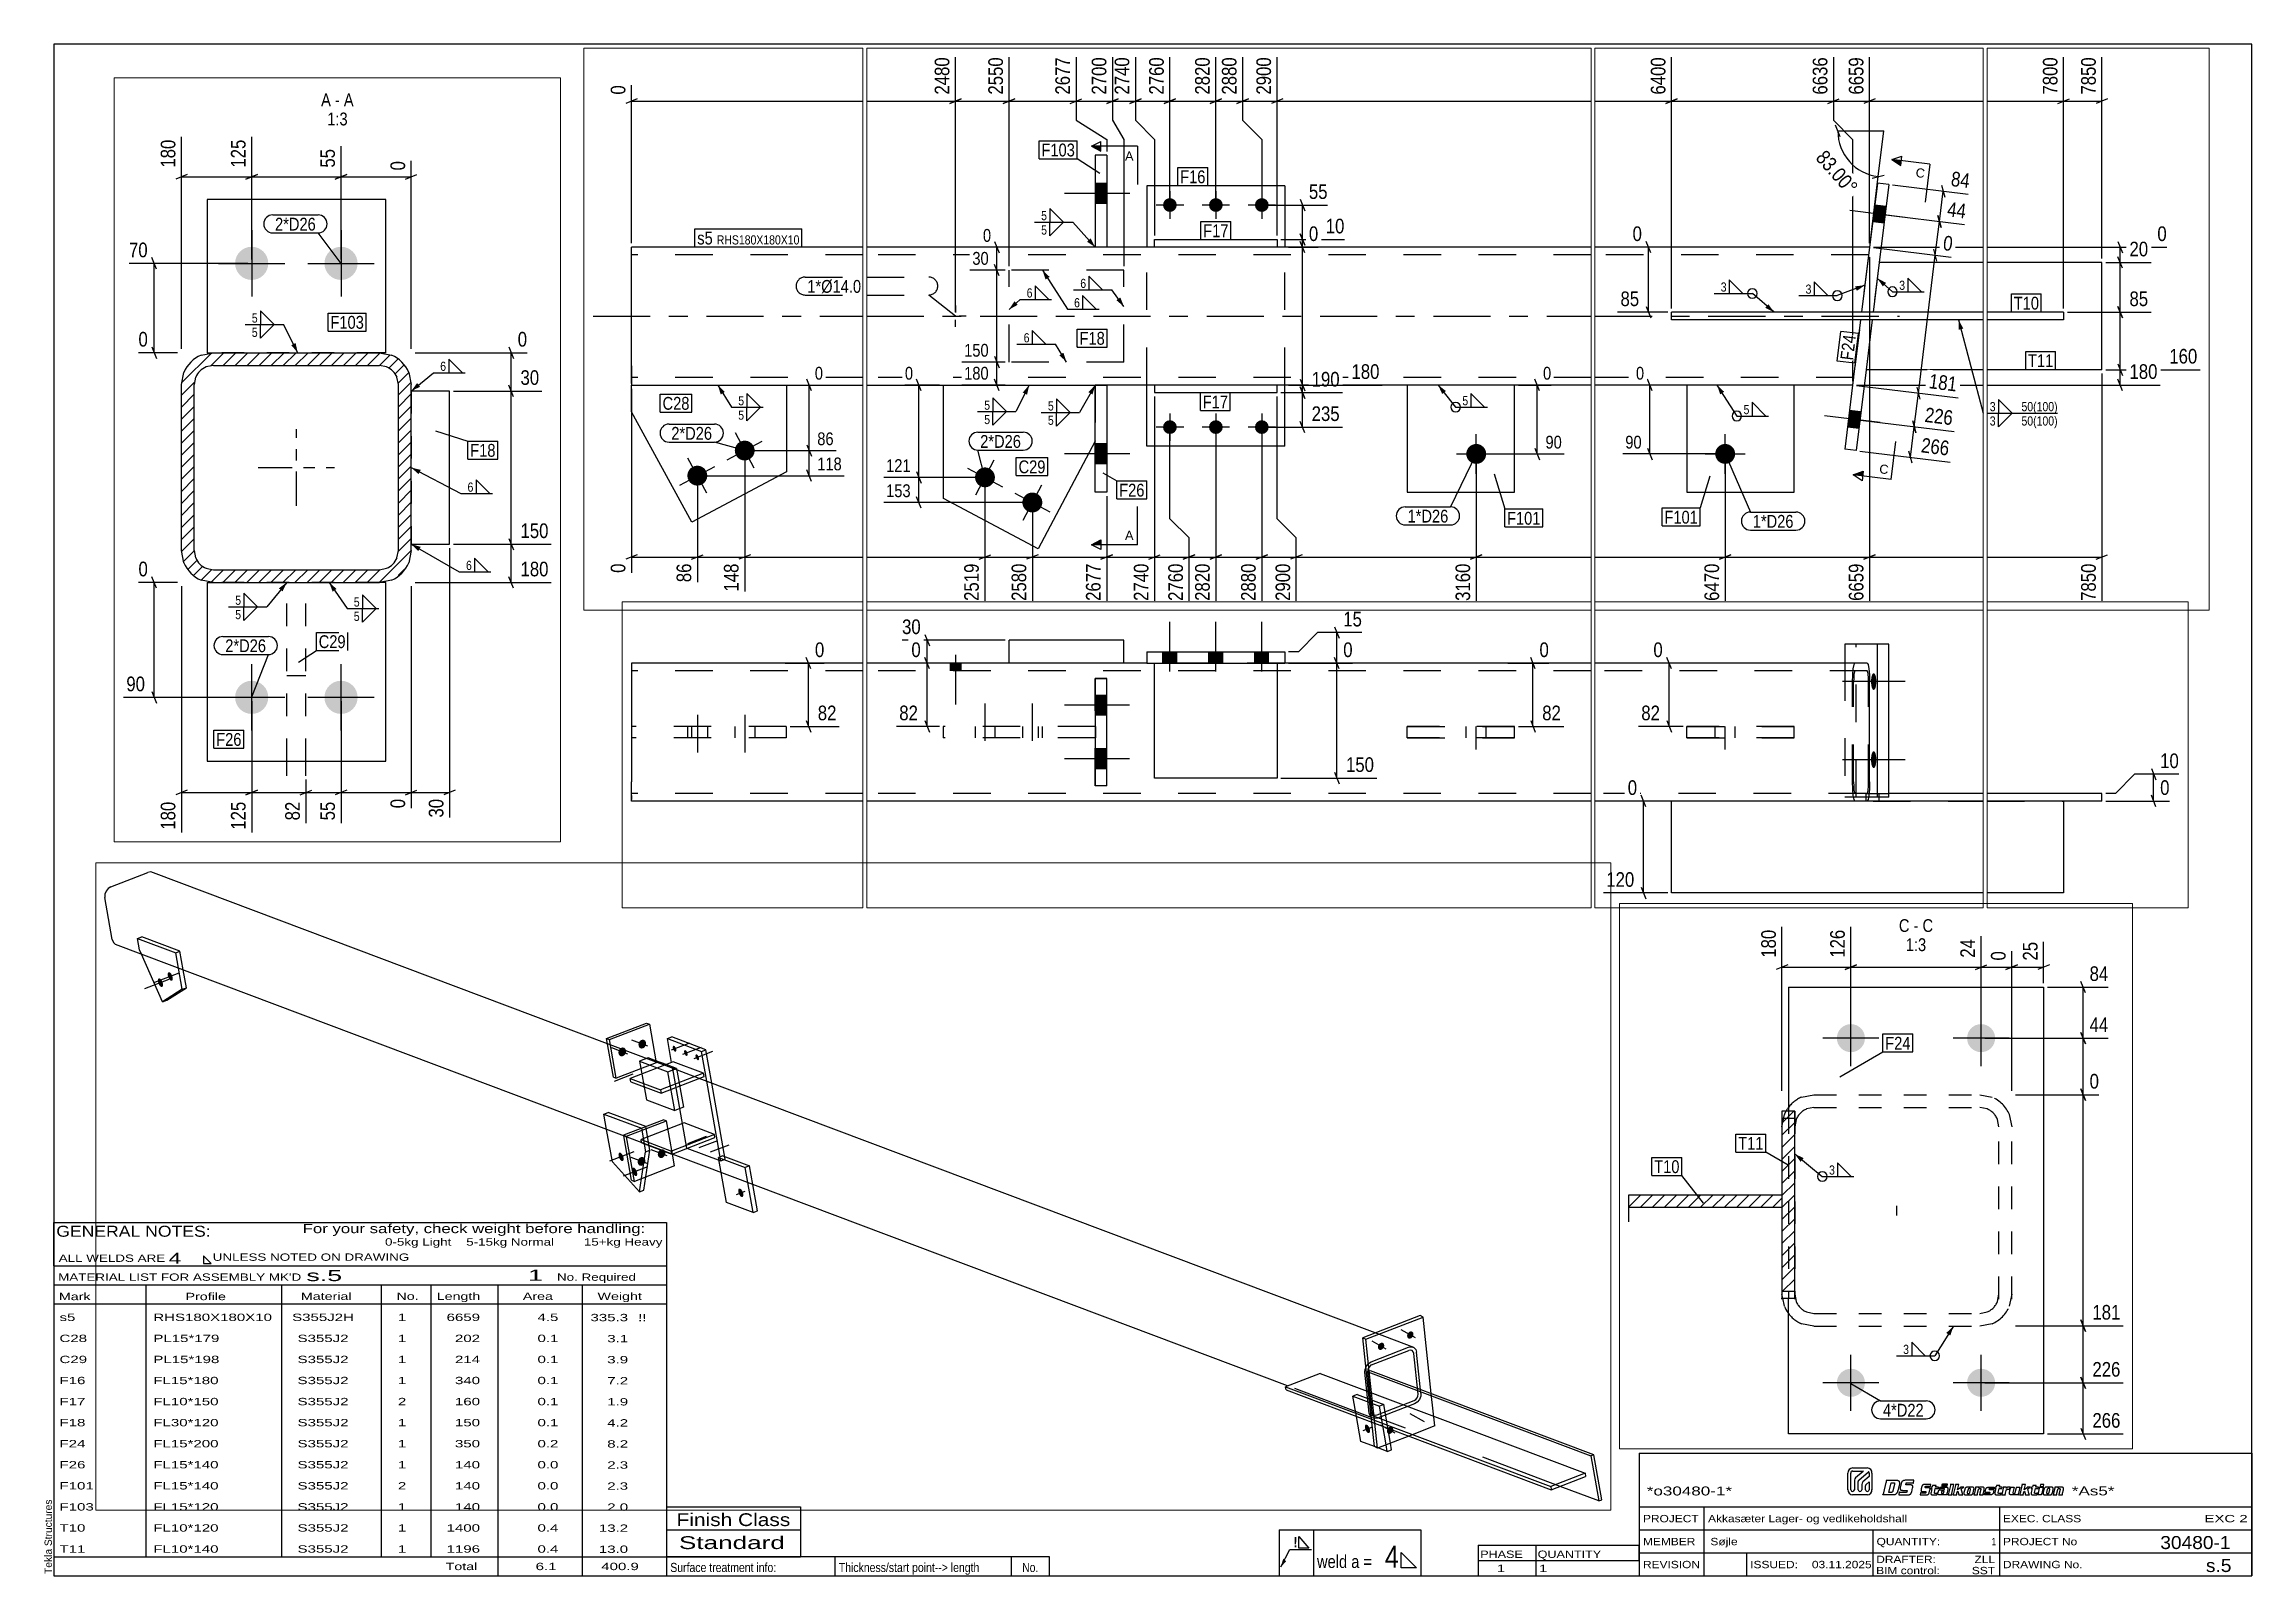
# Paper-space layout 'Layout1' of a CAD drawing. Header units: millimetres. Extents: x 2 to 579, y 5 to 405.
# The model-space entities are those that its viewports show. They can reach past a viewport. Long polylines and large blocks are cut down to what shows.
import ezdxf

# ---------------------------------------------------------------- set-up
doc = ezdxf.new("R2010")
doc.units = ezdxf.units.MM
doc.linetypes.add('DXK_LINE_DOT2', pattern=[3.9198, 1.9599, -1.9599])
doc.linetypes.add('DXK_LINE_DOT3', pattern=[5.9187, 2.979, -0.9799, 0.9799, -0.9799])
for name, color, linetype in [('GRAPHICAL_OBJECTS', 7, 'Continuous'), ('MÅLSÆTNING', 7, 'Continuous'), ('STÅL', 7, 'Continuous'), ('TEKST', 7, 'Continuous')]:
    doc.layers.add(name, color=color, linetype=linetype)
doc.layers.add('Viewport layer', color=7, linetype='Continuous', plot=False)
doc.styles.add('Arial', font='ARIAL.TTF', dxfattribs={"height": 0.2})
doc.styles.add('Arial Narrow', font='ARIALN.TTF', dxfattribs={"height": 0.2})
doc.styles.add('Arial Narrow Bold', font='ARIALNB.TTF', dxfattribs={"height": 0.2})
doc.styles.add('Arial Rounded MT Bold', font='ARLRDBD.TTF', dxfattribs={"height": 0.2})
doc.styles.add('IDAutomationHC39M', font='IDAUTOMATIONHC39M.TTF', dxfattribs={"height": 0.2})

psp = doc.layouts.get("Layout1")

# ---------------------------------------------------------------- texts
at = {"layer": 'GRAPHICAL_OBJECTS', "color": 7}
for s, height, style, width, p in [('GENERAL NOTES:', 2.8633, 'Arial Narrow', 1.4, (5.65, 93.56)), ('ALL WELDS ARE', 1.9089, 'Arial Narrow', 1.6, (6.29, 87)), ('UNLESS NOTED ON DRAWING', 1.9089, 'Arial Narrow', 1.6, (46.52, 87.28)), ("MATERIAL LIST FOR ASSEMBLY MK'D", 1.9089, 'Arial Narrow', 1.6, (6.15, 82.06)), ('s.5', 2.912, 'Arial Rounded MT Bold', 1.794707, (70.97, 81.97)), ('1', 2.91, 'Arial Rounded MT Bold', 1.794707, (128.86, 82.06)), ('No. Required', 1.9089, 'Arial Narrow', 1.6, (136.41, 82.06)), ('Mark', 1.909, 'Arial Narrow', 1.7, (6.34, 77)), ('Profile', 1.909, 'Arial Narrow', 1.7, (39.41, 77)), ('Material', 1.909, 'Arial Narrow', 1.7, (69.54, 77.06)), ('No.', 1.909, 'Arial Narrow', 1.7, (94.5, 77.06)), ('Length', 1.909, 'Arial Narrow', 1.7, (105, 77.06)), ('Area', 1.909, 'Arial Narrow', 1.7, (127.5, 77.06)), ('Weight', 1.909, 'Arial Narrow', 1.7, (147, 77.06)), ('PHASE', 1.909, 'Arial Narrow', 1.5, (377.5, 9.69)), ('QUANTITY', 1.909, 'Arial Narrow', 1.5, (392.5, 9.69))]:
    psp.add_text(s, height=height, dxfattribs=dict(at, style=style, width=width)).set_placement(p)
at = {"layer": 'GRAPHICAL_OBJECTS', "color": 7, "linetype": 'Continuous'}
for s, height, style, width, p in [('For your safety, check weight before handling:  ', 2.3861, 'Arial Narrow', 1.6, (70, 94.5)), ('0-5kg Light    5-15kg Normal        15+kg Heavy', 1.9089, 'Arial Narrow', 1.6, (91.5, 91.25)), ('4', 2.86, 'Arial Narrow', 1.794707, (35, 86.5)), ('s5', 1.909, 'Arial Narrow', 1.794707, (6.5, 71.56)), ('RHS180X180X10', 1.9089, 'Arial Narrow', 1.794707, (31, 71.56)), ('S355J2H', 1.909, 'Arial Narrow', 1.794707, (67.24, 71.56)), ('1', 1.91, 'Arial Narrow', 1.794707, (94.86, 71.56)), ('6659', 1.909, 'Arial Narrow', 1.794707, (107.58, 71.56)), ('4.5', 1.909, 'Arial Narrow', 1.794707, (131.32, 71.56)), ('335.3', 1.909, 'Arial Narrow', 1.794707, (145.15, 71.5)), ('!!', 1.909, 'Arial Narrow', 1.794707, (157.6, 71.5)), ('C28', 1.909, 'Arial Narrow', 1.794707, (6.5, 66.06)), ('PL15*179', 1.909, 'Arial Narrow', 1.794707, (31, 66.06)), ('S355J2', 1.909, 'Arial Narrow', 1.794707, (68.66, 66.06)), ('1', 1.91, 'Arial Narrow', 1.794707, (94.86, 66.06)), ('202', 1.909, 'Arial Narrow', 1.794707, (109.77, 66.06)), ('0.1', 1.909, 'Arial Narrow', 1.794707, (131.32, 66.06)), ('3.1', 1.909, 'Arial Narrow', 1.794707, (149.53, 66)), ('C29', 1.909, 'Arial Narrow', 1.794707, (6.5, 60.56)), ('PL15*198', 1.909, 'Arial Narrow', 1.794707, (31, 60.56)), ('S355J2', 1.909, 'Arial Narrow', 1.794707, (68.66, 60.56)), ('1', 1.91, 'Arial Narrow', 1.794707, (94.86, 60.56)), ('214', 1.909, 'Arial Narrow', 1.794707, (109.77, 60.56)), ('0.1', 1.909, 'Arial Narrow', 1.794707, (131.32, 60.56)), ('3.9', 1.909, 'Arial Narrow', 1.794707, (149.53, 60.5)), ('F16', 1.909, 'Arial Narrow', 1.794707, (6.5, 55.06)), ('FL15*180', 1.909, 'Arial Narrow', 1.794707, (31, 55.06)), ('S355J2', 1.909, 'Arial Narrow', 1.794707, (68.66, 55.06)), ('1', 1.91, 'Arial Narrow', 1.794707, (94.86, 55.06)), ('340', 1.909, 'Arial Narrow', 1.794707, (109.77, 55.06)), ('0.1', 1.909, 'Arial Narrow', 1.794707, (131.32, 55.06)), ('7.2', 1.909, 'Arial Narrow', 1.794707, (149.53, 55)), ('F17', 1.909, 'Arial Narrow', 1.794707, (6.5, 49.56)), ('FL10*150', 1.909, 'Arial Narrow', 1.794707, (31, 49.56)), ('S355J2', 1.909, 'Arial Narrow', 1.794707, (68.66, 49.56)), ('2', 1.91, 'Arial Narrow', 1.794707, (94.86, 49.56)), ('160', 1.909, 'Arial Narrow', 1.794707, (109.77, 49.56)), ('0.1', 1.909, 'Arial Narrow', 1.794707, (131.32, 49.56)), ('1.9', 1.909, 'Arial Narrow', 1.794707, (149.53, 49.5)), ('F18', 1.909, 'Arial Narrow', 1.794707, (6.5, 44.06)), ('F24', 1.909, 'Arial Narrow', 1.794707, (6.5, 38.56)), ('FL30*120', 1.909, 'Arial Narrow', 1.794707, (31, 44.06)), ('FL15*200', 1.909, 'Arial Narrow', 1.794707, (31, 38.56)), ('S355J2', 1.909, 'Arial Narrow', 1.794707, (68.66, 44.06)), ('S355J2', 1.909, 'Arial Narrow', 1.794707, (68.66, 38.56)), ('1', 1.91, 'Arial Narrow', 1.794707, (94.86, 44.06)), ('1', 1.91, 'Arial Narrow', 1.794707, (94.86, 38.56)), ('350', 1.909, 'Arial Narrow', 1.794707, (109.77, 38.56)), ('150', 1.909, 'Arial Narrow', 1.794707, (109.77, 44.06)), ('0.1', 1.909, 'Arial Narrow', 1.794707, (131.32, 44.06)), ('0.2', 1.909, 'Arial Narrow', 1.794707, (131.32, 38.56)), ('4.2', 1.909, 'Arial Narrow', 1.794707, (149.53, 44)), ('8.2', 1.909, 'Arial Narrow', 1.794707, (149.53, 38.5)), ('F26', 1.909, 'Arial Narrow', 1.794707, (6.5, 33.06)), ('FL15*140', 1.909, 'Arial Narrow', 1.794707, (31, 33.06)), ('S355J2', 1.909, 'Arial Narrow', 1.794707, (68.66, 33.06)), ('1', 1.91, 'Arial Narrow', 1.794707, (94.86, 33.06)), ('140', 1.909, 'Arial Narrow', 1.794707, (109.77, 33.06)), ('0.0', 1.909, 'Arial Narrow', 1.794707, (131.32, 33.06)), ('2.3', 1.909, 'Arial Narrow', 1.794707, (149.53, 33)), ('F101', 1.909, 'Arial Narrow', 1.794707, (6.5, 27.56)), ('FL15*140', 1.909, 'Arial Narrow', 1.794707, (31, 27.56)), ('S355J2', 1.909, 'Arial Narrow', 1.794707, (68.66, 27.56)), ('2', 1.91, 'Arial Narrow', 1.794707, (94.86, 27.56)), ('140', 1.909, 'Arial Narrow', 1.794707, (109.77, 27.56)), ('0.0', 1.909, 'Arial Narrow', 1.794707, (131.32, 27.56)), ('2.3', 1.909, 'Arial Narrow', 1.794707, (149.53, 27.5)), ('F103', 1.909, 'Arial Narrow', 1.794707, (6.5, 22.06)), ('FL15*120', 1.909, 'Arial Narrow', 1.794707, (31, 22.06)), ('S355J2', 1.909, 'Arial Narrow', 1.794707, (68.66, 22.06)), ('1', 1.91, 'Arial Narrow', 1.794707, (94.86, 22.06)), ('140', 1.909, 'Arial Narrow', 1.794707, (109.77, 22.06)), ('0.0', 1.909, 'Arial Narrow', 1.794707, (131.32, 22.06)), ('2.0', 1.909, 'Arial Narrow', 1.794707, (149.53, 22)), ('*o30480-1*', 2.333, 'IDAutomationHC39M', 1.425378, (421, 26)), ('*As5*', 2.333, 'IDAutomationHC39M', 1.425378, (532, 26.01)), ('T10', 1.909, 'Arial Narrow', 1.794707, (6.5, 16.56)), ('FL10*120', 1.909, 'Arial Narrow', 1.794707, (31, 16.56)), ('S355J2', 1.909, 'Arial Narrow', 1.794707, (68.66, 16.56)), ('1', 1.91, 'Arial Narrow', 1.794707, (94.86, 16.56)), ('1400', 1.909, 'Arial Narrow', 1.794707, (107.58, 16.56)), ('0.4', 1.909, 'Arial Narrow', 1.794707, (131.32, 16.56)), ('13.2', 1.909, 'Arial Narrow', 1.794707, (147.34, 16.5)), ('Finish Class', 3.3405, 'Arial Narrow', 1.425378, (167.62, 18)), ('PROJECT', 1.909, 'Arial Narrow', 1.425378, (420, 19)), ('Akkasæter Lager- og vedlikeholdshall', 1.9089, 'Arial Narrow', 1.425378, (437, 19)), ('EXEC. CLASS', 1.9089, 'Arial Narrow', 1.425378, (514, 19)), ('EXC 2', 1.909, 'Arial Narrow', 1.780292, (566.64, 19)), ('T11', 1.909, 'Arial Narrow', 1.794707, (6.5, 11.06)), ('FL10*140', 1.909, 'Arial Narrow', 1.794707, (31, 11.06)), ('S355J2', 1.909, 'Arial Narrow', 1.794707, (68.66, 11.06)), ('1', 1.91, 'Arial Narrow', 1.794707, (94.86, 11.06)), ('1196', 1.909, 'Arial Narrow', 1.794707, (107.58, 11.06)), ('0.4', 1.909, 'Arial Narrow', 1.794707, (131.32, 11.06)), ('13.0', 1.909, 'Arial Narrow', 1.794707, (147.34, 11)), ('Standard', 3.34, 'Arial Narrow', 1.780292, (168.26, 12)), ('MEMBER', 1.909, 'Arial Narrow', 1.425378, (420, 13)), ('Søjle', 1.909, 'Arial Narrow', 1.42538, (437.61, 13)), ('QUANTITY:', 1.909, 'Arial Narrow', 1.425378, (481, 13)), ('PROJECT No', 1.909, 'Arial Narrow', 1.425378, (514, 13)), ('30480-1', 3.397, 'Arial Rounded MT Bold', 1.1, (555.09, 12)), ('Total', 1.909, 'Arial Narrow', 1.7, (107.33, 6.5)), ('6.1', 1.909, 'Arial Narrow', 1.794707, (130.83, 6.5)), ('400.9', 1.909, 'Arial Narrow', 1.794707, (147.96, 6.5)), ('1', 1.91, 'Arial Narrow', 1.794707, (381.82, 6)), ('1', 1.91, 'Arial Narrow', 1.794707, (392.86, 6)), ('REVISION', 1.909, 'Arial Narrow', 1.425378, (420, 7)), ('ISSUED:', 1.909, 'Arial Narrow', 1.425378, (448, 7)), ('03.11.2025', 1.909, 'Arial Narrow', 1.425378, (464.11, 7)), ('DRAFTER:', 1.909, 'Arial Narrow', 1.425378, (480.91, 8.35)), ('BIM control:', 1.9089, 'Arial Narrow', 1.425378, (480.9, 5.44)), ('SST', 1.909, 'Arial Narrow', 1.425378, (505.88, 5.43)), ('ZLL', 1.909, 'Arial Narrow', 1.425378, (506.58, 8.35)), ('DRAWING No.', 1.9089, 'Arial Narrow', 1.425378, (514, 7)), ('s.5', 3.397, 'Arial Rounded MT Bold', 1.1, (567.01, 6))]:
    psp.add_text(s, height=height, dxfattribs=dict(at, style=style, width=width)).set_placement(p)
at = {"layer": 'GRAPHICAL_OBJECTS', "color": 174, "linetype": 'Continuous', "style": 'Arial'}
psp.add_text('Tekla Structures', height=1.9102, rotation=90, dxfattribs=at).set_placement((4.5, 5.5))
at = {"layer": 'GRAPHICAL_OBJECTS', "color": 2, "linetype": 'Continuous', "style": 'Arial Narrow Bold', "width": 0.99921}
psp.add_text('!', height=2.73, dxfattribs=at).set_placement((328.73, 12.42))
at = {"layer": 'GRAPHICAL_OBJECTS', "color": 7, "linetype": 'Continuous', "style": 'Arial Narrow'}
for s, height, p in [('4', 5.73, (352.61, 7.11)), ('1', 1.91, (511.03, 13)), ('Surface treatment info:', 2.3861, (166, 6)), ('Thickness/start point--> length', 2.3861, (210, 6)), ('weld a =', 3.34, (334.88, 7.06))]:
    psp.add_text(s, height=height, dxfattribs=at).set_placement(p)
at = {"layer": 'GRAPHICAL_OBJECTS', "color": 7, "style": 'Arial Narrow'}
psp.add_text('No.', height=2.386, dxfattribs=at).set_placement((257.87, 6))

msp = doc.modelspace()

# ---------------------------------------------------------------- hatches: boundary and pattern name
at = {"layer": 'STÅL', "linetype": 'Continuous'}
for points in [[(15672.7, 1535.2), (15673.6, 1532.6), (15674.1, 1530.1), (15674.4, 1527.6), (15674.3, 1525.4), (15673.9, 1523.6), (15673.2, 1522.1), (15672.3, 1521.1), (15671.1, 1520.7), (15669.7, 1520.8), (15668.2, 1521.4), (15666.7, 1522.5), (15665.2, 1524.1), (15663.7, 1526), (15662.4, 1528.3), (15661.3, 1530.8), (15660.5, 1533.3), (15659.9, 1535.9), (15659.6, 1538.3), (15659.7, 1540.5), (15660.1, 1542.4), (15660.8, 1543.8), (15661.8, 1544.8), (15662.9, 1545.3), (15664.3, 1545.2), (15665.8, 1544.6), (15667.3, 1543.5), (15668.9, 1541.9), (15670.3, 1539.9), (15671.6, 1537.6)], [(15644.4, 1517.5), (15645.3, 1514.9), (15645.9, 1512.3), (15646.1, 1509.9), (15646, 1507.7), (15645.7, 1505.9), (15645, 1504.4), (15644, 1503.4), (15642.8, 1503), (15641.5, 1503), (15640, 1503.7), (15638.4, 1504.8), (15636.9, 1506.3), (15635.5, 1508.3), (15634.2, 1510.6), (15633.1, 1513), (15632.2, 1515.6), (15631.6, 1518.2), (15631.4, 1520.6), (15631.4, 1522.8), (15631.8, 1524.7), (15632.5, 1526.1), (15633.5, 1527.1), (15634.7, 1527.5), (15636, 1527.5), (15637.5, 1526.9), (15639.1, 1525.7), (15640.6, 1524.2), (15642, 1522.2), (15643.3, 1519.9)], [(17013.1, 1342.5), (17014.2, 1345), (17015.8, 1347.2), (17017.6, 1349), (17019.7, 1350.3), (17022, 1351.2), (17024.3, 1351.5), (17026.5, 1351.3), (17028.6, 1350.5), (17030.4, 1349.2), (17031.9, 1347.5), (17033, 1345.4), (17033.7, 1342.9), (17033.9, 1340.3), (17033.6, 1337.7), (17032.9, 1335.1), (17031.7, 1332.6), (17030.1, 1330.5), (17028.3, 1328.6), (17026.2, 1327.3), (17023.9, 1326.4), (17021.7, 1326.1), (17019.4, 1326.3), (17017.4, 1327.1), (17015.5, 1328.4), (17014, 1330.1), (17012.9, 1332.3), (17012.3, 1334.7), (17012, 1337.3), (17012.3, 1339.9)], [(17119.5, 1327.1), (17120.1, 1325.3), (17120.5, 1323.5), (17120.6, 1321.9), (17120.6, 1320.3), (17120.3, 1319.1), (17119.9, 1318), (17119.2, 1317.4), (17118.4, 1317.1), (17117.4, 1317.1), (17116.4, 1317.5), (17115.3, 1318.3), (17114.3, 1319.4), (17113.3, 1320.8), (17112.4, 1322.3), (17111.6, 1324), (17111, 1325.8), (17110.6, 1327.6), (17110.4, 1329.3), (17110.5, 1330.8), (17110.8, 1332.1), (17111.2, 1333.1), (17111.9, 1333.7), (17112.7, 1334.1), (17113.7, 1334), (17114.7, 1333.6), (17115.8, 1332.8), (17116.8, 1331.7), (17117.8, 1330.4), (17118.7, 1328.8)], [(16955.4, 1320.2), (16956.6, 1322.7), (16958.2, 1324.8), (16960, 1326.7), (16962.1, 1328), (16964.4, 1328.9), (16966.6, 1329.2), (16968.9, 1329), (16970.9, 1328.2), (16972.8, 1326.9), (16974.3, 1325.2), (16975.4, 1323), (16976, 1320.6), (16976.2, 1318), (16976, 1315.4), (16975.2, 1312.8), (16974.1, 1310.3), (16972.5, 1308.1), (16970.7, 1306.3), (16968.6, 1305), (16966.3, 1304.1), (16964, 1303.8), (16961.8, 1304), (16959.7, 1304.8), (16957.9, 1306.1), (16956.4, 1307.8), (16955.3, 1309.9), (16954.6, 1312.4), (16954.4, 1315), (16954.7, 1317.6)], [(17152.1, 1314.8), (17152.7, 1313), (17153.1, 1311.2), (17153.3, 1309.6), (17153.2, 1308.1), (17153, 1306.8), (17152.5, 1305.8), (17151.8, 1305.1), (17151, 1304.8), (17150, 1304.8), (17149, 1305.2), (17148, 1306), (17146.9, 1307.1), (17145.9, 1308.5), (17145, 1310), (17144.2, 1311.7), (17143.6, 1313.5), (17143.3, 1315.3), (17143.1, 1317), (17143.1, 1318.5), (17143.4, 1319.8), (17143.9, 1320.8), (17144.5, 1321.5), (17145.4, 1321.8), (17146.3, 1321.7), (17147.3, 1321.3), (17148.4, 1320.5), (17149.5, 1319.4), (17150.5, 1318.1), (17151.4, 1316.5)], [(17184.8, 1302.5), (17185.3, 1300.7), (17185.7, 1299), (17185.9, 1297.3), (17185.9, 1295.8), (17185.6, 1294.5), (17185.1, 1293.5), (17184.5, 1292.8), (17183.6, 1292.5), (17182.7, 1292.5), (17181.7, 1292.9), (17180.6, 1293.7), (17179.5, 1294.8), (17178.5, 1296.2), (17177.6, 1297.7), (17176.9, 1299.4), (17176.3, 1301.2), (17175.9, 1303), (17175.7, 1304.7), (17175.8, 1306.2), (17176, 1307.5), (17176.5, 1308.5), (17177.2, 1309.2), (17178, 1309.5), (17178.9, 1309.4), (17180, 1309), (17181, 1308.2), (17182.1, 1307.1), (17183.1, 1305.8), (17184, 1304.2)], [(16967.7, 1017.1), (16968.6, 1014.5), (16969.1, 1012), (16969.4, 1009.5), (16969.3, 1007.4), (16968.9, 1005.5), (16968.2, 1004), (16967.3, 1003.1), (16966.1, 1002.6), (16964.7, 1002.7), (16963.2, 1003.3), (16961.7, 1004.4), (16960.2, 1006), (16958.7, 1007.9), (16957.4, 1010.2), (16956.3, 1012.7), (16955.5, 1015.2), (16954.9, 1017.8), (16954.6, 1020.2), (16954.7, 1022.4), (16955.1, 1024.3), (16955.8, 1025.7), (16956.7, 1026.7), (16957.9, 1027.2), (16959.3, 1027.1), (16960.8, 1026.5), (16962.3, 1025.4), (16963.9, 1023.8), (16965.3, 1021.8), (16966.6, 1019.6)], [(17068.5, 1027.9), (17069.7, 1030.3), (17071.3, 1032.5), (17073.1, 1034.3), (17075.2, 1035.7), (17077.5, 1036.6), (17079.7, 1036.9), (17082, 1036.7), (17084, 1035.9), (17085.9, 1034.6), (17087.4, 1032.8), (17088.5, 1030.7), (17089.1, 1028.3), (17089.3, 1025.7), (17089.1, 1023), (17088.3, 1020.4), (17087.2, 1018), (17085.6, 1015.8), (17083.8, 1014), (17081.7, 1012.6), (17079.4, 1011.8), (17077.1, 1011.4), (17074.9, 1011.7), (17072.8, 1012.5), (17071, 1013.7), (17069.5, 1015.5), (17068.4, 1017.6), (17067.7, 1020), (17067.5, 1022.6), (17067.8, 1025.3)], [(17010.9, 1005.6), (17012.1, 1008), (17013.6, 1010.2), (17015.5, 1012), (17017.6, 1013.4), (17019.8, 1014.2), (17022.1, 1014.6), (17024.3, 1014.3), (17026.4, 1013.6), (17028.2, 1012.3), (17029.7, 1010.5), (17030.8, 1008.4), (17031.5, 1006), (17031.7, 1003.4), (17031.5, 1000.7), (17030.7, 998.1), (17029.5, 995.7), (17028, 993.5), (17026.1, 991.7), (17024, 990.3), (17021.8, 989.4), (17019.5, 989.1), (17017.3, 989.4), (17015.2, 990.1), (17013.4, 991.4), (17011.9, 993.2), (17010.8, 995.3), (17010.1, 997.7), (17009.9, 1000.3), (17010.2, 1003)], [(17006.7, 974), (17007.5, 971.5), (17008.1, 968.9), (17008.4, 966.5), (17008.3, 964.3), (17007.9, 962.4), (17007.2, 961), (17006.2, 960), (17005.1, 959.6), (17003.7, 959.6), (17002.2, 960.2), (17000.7, 961.4), (16999.1, 962.9), (16997.7, 964.9), (16996.4, 967.2), (16995.3, 969.6), (16994.4, 972.2), (16993.9, 974.8), (16993.6, 977.2), (16993.7, 979.4), (16994.1, 981.2), (16994.8, 982.7), (16995.7, 983.7), (16996.9, 984.1), (16998.3, 984), (16999.8, 983.4), (17001.3, 982.3), (17002.8, 980.7), (17004.3, 978.8), (17005.6, 976.5)], [(17311.6, 914), (17312.4, 911.4), (17313, 908.8), (17313.2, 906.4), (17313.2, 904.2), (17312.8, 902.4), (17312.1, 900.9), (17311.1, 899.9), (17309.9, 899.5), (17308.6, 899.6), (17307.1, 900.2), (17305.5, 901.3), (17304, 902.9), (17302.6, 904.8), (17301.3, 907.1), (17300.2, 909.6), (17299.3, 912.1), (17298.7, 914.7), (17298.5, 917.1), (17298.6, 919.3), (17298.9, 921.2), (17299.6, 922.6), (17300.6, 923.6), (17301.8, 924), (17303.2, 924), (17304.6, 923.4), (17306.2, 922.2), (17307.7, 920.7), (17309.2, 918.7), (17310.5, 916.4)], [(44700.8, 530.9), (44700.8, 556.9), (44685.8, 556.9), (44685.8, 530.9)], [(44700.8, 530.9), (44700.8, 556.9), (44685.8, 556.9), (44685.8, 530.9)], [(44783.3, 519.9, -1), (44783.3, 537.9, -1)], [(44843.3, 519.9, -1), (44843.3, 537.9, -1)], [(44903.3, 519.9, -1), (44903.3, 537.9, -1)], [(48688.5, 528.8), (48685.9, 507), (48700.7, 505.1), (48703.4, 527)], [(48688.5, 528.8), (48685.9, 507), (48700.7, 505.1), (48703.4, 527)], [(19221.7, 507.3), (19223, 509.2), (19224.6, 510.9), (19226.3, 512.2), (19228.2, 513.1), (19230.1, 513.5), (19232, 513.6), (19233.7, 513.1), (19235.2, 512.3), (19236.5, 511), (19237.4, 509.4), (19238, 507.5), (19238.2, 505.4), (19238, 503.3), (19237.4, 501.1), (19236.4, 499), (19235.1, 497.1), (19233.6, 495.5), (19231.8, 494.2), (19230, 493.3), (19228.1, 492.8), (19226.2, 492.8), (19224.5, 493.2), (19222.9, 494.1), (19221.7, 495.3), (19220.7, 496.9), (19220.1, 498.8), (19220, 500.9), (19220.2, 503.1), (19220.8, 505.2)], [(19137.8, 474.8), (19139.1, 476.7), (19140.6, 478.3), (19142.4, 479.6), (19144.2, 480.5), (19146.1, 481), (19148, 481), (19149.7, 480.6), (19151.3, 479.7), (19152.5, 478.5), (19153.5, 476.9), (19154, 475), (19154.2, 472.9), (19154, 470.8), (19153.4, 468.6), (19152.4, 466.5), (19151.2, 464.6), (19149.6, 463), (19147.9, 461.7), (19146, 460.8), (19144.1, 460.3), (19142.2, 460.3), (19140.5, 460.7), (19139, 461.6), (19137.7, 462.8), (19136.8, 464.4), (19136.2, 466.3), (19136, 468.4), (19136.2, 470.5), (19136.8, 472.7)], [(5871.9, 453.1, -1), (5845.9, 453.1, -1)], [(5941.9, 453.1, -1), (5915.9, 453.1, -1)], [(170.2, 321.7, -1), (192.2, 321.7, -1)], [(272.2, 321.7, -1), (294.2, 321.7, -1)], [(29612.6, 319.5), (29630.6, 319.5), (29630.6, 334.5), (29612.6, 334.5)], [(29612.6, 319.5), (29630.6, 319.5), (29630.6, 334.5), (29612.6, 334.5)], [(29672.6, 319.5), (29690.6, 319.5), (29690.6, 334.5), (29672.6, 334.5)], [(29672.6, 319.5), (29690.6, 319.5), (29690.6, 334.5), (29672.6, 334.5)], [(29732.6, 319.5), (29750.6, 319.5), (29750.6, 334.5), (29732.6, 334.5)], [(29732.6, 319.5), (29750.6, 319.5), (29750.6, 334.5), (29732.6, 334.5)], [(29348.6, 319.5), (29334.6, 319.5), (29334.6, 309.5), (29348.6, 309.5)], [(33529, 295.5), (33528.9, 293.2), (33528.7, 291), (33528.4, 289), (33527.9, 287.3), (33527.3, 286), (33526.6, 285), (33525.9, 284.6), (33525.2, 284.6), (33524.5, 285), (33523.8, 286), (33523.2, 287.3), (33522.7, 289), (33522.4, 291), (33522.1, 293.2), (33522, 295.5), (33522.1, 297.8), (33522.4, 300), (33522.7, 302), (33523.2, 303.7), (33523.8, 305), (33524.5, 306), (33525.2, 306.4), (33525.9, 306.4), (33526.6, 306), (33527.3, 305), (33527.9, 303.7), (33528.4, 302), (33528.7, 300), (33528.9, 297.8)], [(29539.1, 251.5), (29539.1, 277.5), (29524.1, 277.5), (29524.1, 251.5)], [(48655.6, 260.8), (48652.9, 239), (48667.8, 237.1), (48670.5, 259)], [(48655.6, 260.8), (48652.9, 239), (48667.8, 237.1), (48670.5, 259)], [(19111.7, 235.8), (19112.5, 233.3), (19113.1, 230.7), (19113.3, 228.3), (19113.3, 226.1), (19112.9, 224.2), (19112.2, 222.8), (19111.2, 221.8), (19110, 221.3), (19108.7, 221.4), (19107.2, 222), (19105.6, 223.1), (19104.1, 224.7), (19102.7, 226.7), (19101.4, 229), (19100.3, 231.4), (19099.4, 234), (19098.8, 236.5), (19098.6, 239), (19098.7, 241.2), (19099, 243), (19099.7, 244.5), (19100.7, 245.5), (19101.9, 245.9), (19103.3, 245.8), (19104.7, 245.2), (19106.3, 244.1), (19107.8, 242.5), (19109.3, 240.6), (19110.6, 238.3)], [(44783.3, 229.9, -1), (44783.3, 247.9, -1)], [(44843.3, 229.9, -1), (44843.3, 247.9, -1)], [(44903.3, 229.9, -1), (44903.3, 247.9, -1)], [(19163.6, 233.5), (19164.9, 235.4), (19166.4, 237.1), (19168.2, 238.4), (19170.1, 239.3), (19172, 239.8), (19173.8, 239.8), (19175.6, 239.4), (19177.1, 238.5), (19178.4, 237.2), (19179.3, 235.6), (19179.9, 233.7), (19180.1, 231.7), (19179.8, 229.5), (19179.2, 227.3), (19178.3, 225.2), (19177, 223.3), (19175.4, 221.7), (19173.7, 220.4), (19171.8, 219.5), (19169.9, 219), (19168.1, 219), (19166.3, 219.4), (19164.8, 220.3), (19163.5, 221.6), (19162.6, 223.2), (19162, 225), (19161.8, 227.1), (19162, 229.3), (19162.6, 231.5)], [(42159.7, 202.2, -1), (42182.6, 214.4, -1)], [(44685.8, 216.9), (44685.8, 190.9), (44700.8, 190.9), (44700.8, 216.9)], [(44685.8, 216.9), (44685.8, 190.9), (44700.8, 190.9), (44700.8, 216.9)], [(45183.3, 216.9, -1), (45183.3, 190.9, -1)], [(48493.3, 216.9, -1), (48493.3, 190.9, -1)], [(29539.1, 181.5), (29539.1, 207.5), (29524.1, 207.5), (29524.1, 181.5)], [(33529, 193.5), (33528.9, 191.2), (33528.7, 189), (33528.4, 187), (33527.9, 185.3), (33527.3, 184), (33526.6, 183), (33525.9, 182.6), (33525.2, 182.6), (33524.5, 183), (33523.8, 184), (33523.2, 185.3), (33522.7, 187), (33522.4, 189), (33522.1, 191.2), (33522, 193.5), (33522.1, 195.8), (33522.4, 198), (33522.7, 200), (33523.2, 201.7), (33523.8, 203), (33524.5, 204), (33525.2, 204.4), (33525.9, 204.4), (33526.6, 204), (33527.3, 203), (33527.9, 201.7), (33528.4, 200), (33528.7, 198), (33528.9, 195.8)], [(42097.8, 169.4, -1), (42120.8, 181.6, -1)], [(44530.4, 179.4, -1), (44553.3, 167.2, -1)], [(44592.2, 146.6, -1), (44615.2, 134.4, -1)], [(5845.9, 113.1, -1), (5871.9, 113.1, -1)], [(5915.9, 113.1, -1), (5941.9, 113.1, -1)], [(170.2, 51.7, -1), (192.2, 51.7, -1)], [(272.2, 51.7, -1), (294.2, 51.7, -1)]]:
    msp.add_hatch(color=96, dxfattribs=at).paths.add_polyline_path(points)
h = msp.add_hatch(dxfattribs=at)
h.set_pattern_fill('', scale=2.1, style=0, pattern_type=0)
h.set_pattern_definition([(45, (5981.952, 367.68), (-4.71463, 4.71463), [])])
h.paths.add_polyline_path([(5983.9, 358.1), (5982, 367.7), (5976.5, 375.8), (5968.4, 381.2), (5958.9, 383.1), (5828.9, 383.1), (5819.3, 381.2), (5811.2, 375.8), (5805.8, 367.7), (5803.9, 358.1), (5803.9, 228.1), (5805.8, 218.5), (5811.2, 210.4), (5819.3, 205), (5828.9, 203.1), (5958.9, 203.1), (5968.4, 205), (5976.5, 210.4), (5982, 218.5), (5983.9, 228.1)])
h.paths.add_polyline_path([(5972.7, 222.4), (5969.5, 217.5), (5964.6, 214.3), (5958.9, 213.1), (5828.9, 213.1), (5823.1, 214.3), (5818.2, 217.5), (5815, 222.4), (5813.9, 228.1), (5813.9, 358.1), (5815, 363.9), (5818.2, 368.7), (5823.1, 372), (5828.9, 373.1), (5958.9, 373.1), (5964.6, 372), (5969.5, 368.7), (5972.7, 363.9), (5973.9, 358.1), (5973.9, 228.1)])
h = msp.add_hatch(dxfattribs=at)
h.set_pattern_fill('', scale=2.1, style=0, pattern_type=0)
h.set_pattern_definition([(45, (127.2, 264.4255), (-4.71463, 4.71463), [])])
h.paths.add_polyline_path([(137.2, 264.4), (127.2, 264.4), (127.2, 123.4), (137.2, 123.4)])
h = msp.add_hatch(dxfattribs=at)
h.set_pattern_fill('', scale=2.1, style=0, pattern_type=0)
h.set_pattern_definition([(45, (7.2, 198.937), (-4.71463, 4.71463), [])])
h.paths.add_polyline_path([(127.2, 198.9), (7.2, 198.9), (7.2, 188.9), (127.2, 188.9)])
at = {"layer": 'TEKST', "linetype": 'Continuous'}
for color, points in [(30, [(44693.3, 605.7), (44693.3, 599.4), (44680.8, 605.7)]), (30, [(48723.3, 586.7), (48722.6, 580.5), (48710.9, 588.2)]), (3, [(44679.8, 485.3), (44685.8, 473.9), (44675.1, 481.1)]), (3, [(44621, 431.7), (44616.9, 443.9), (44626.3, 435)]), (3, [(48699.2, 422.6), (48691.9, 433.2), (48703.4, 427.3)]), (3, [(48662.9, 422.7), (48675.7, 424.2), (48665.1, 416.8)]), (3, [(44584.6, 398.6), (44573.3, 392.4), (44580.3, 403.2)]), (3, [(44718.6, 408.2), (44723.3, 396.2), (44713.5, 404.6)]), (3, [(48549.7, 399.4), (48557.1, 388.9), (48545.6, 394.7)]), (3, [(5893.3, 390.7), (5895, 383.1), (5889.9, 389)]), (3, [(48798.2, 366), (48798, 378.9), (48804.3, 367.6)]), (3, [(5990.8, 356.4), (5983.9, 353.1), (5988.5, 359.3)]), (3, [(44644.3, 336.1), (44648.3, 323.9), (44639, 332.8)]), (3, [(5989.6, 288), (5983.9, 293.1), (5991.4, 291.3)]), (3, [(42139.9, 281.6), (42135.9, 293.9), (42145.2, 284.9)]), (3, [(44591.2, 284.1), (44599.6, 293.9), (44596.8, 281.3)]), (3, [(44676.9, 284.6), (44685.8, 293.9), (44682.3, 281.5)]), (3, [(45138.8, 282.2), (45133.5, 293.9), (45143.7, 286)]), (3, [(48486.7, 281.7), (48482.6, 293.9), (48492, 285)]), (3, [(141.8, 224.8), (137.2, 231), (144.2, 227.7)]), (3, [(5989.4, 227.7), (5983.9, 233.1), (5991.3, 231)]), (3, [(5880.2, 198.5), (5886.4, 203.1), (5883.1, 196.1)]), (3, [(5922.3, 195.9), (5919.6, 203.1), (5925.4, 198)]), (30, [(48673.6, 181.3), (48672.8, 175.1), (48660.4, 176.6)]), (3, [(255.9, 90.7), (261.5, 96), (259.1, 88.7)]), (30, [(44693.3, 91.7), (44693.3, 85.4), (44680.8, 85.4)])]:
    msp.add_hatch(color=color, dxfattribs=at).paths.add_polyline_path(points)

# ---------------------------------------------------------------- linework, layer by layer
at = {"layer": 'MÅLSÆTNING', "color": 7, "linetype": 'Continuous'}
for p, q in [((44503.3, 388.9), (44503.3, 721.8)), ((44503.3, 388.9), (44503.3, 721.8)), ((44573.3, 448.9), (44573.3, 721.8)), ((44573.3, 448.9), (44573.3, 721.8)), ((44660.8, 721.8), (44660.8, 639.6)), ((44660.8, 721.8), (44660.8, 639.6)), ((44708.3, 721.8), (44708.3, 639.6)), ((44738.3, 721.8), (44738.3, 639.6)), ((44738.3, 721.8), (44738.3, 639.6)), ((44783.3, 533.9), (44783.3, 721.8)), ((44783.3, 533.9), (44783.3, 721.8)), ((44843.3, 533.9), (44843.3, 721.8)), ((44878.3, 721.8), (44878.3, 639.6)), ((44878.3, 721.8), (44878.3, 639.6)), ((44923.3, 488.9), (44923.3, 721.8)), ((44923.3, 488.9), (44923.3, 721.8)), ((48423.3, 393.9), (48423.3, 721.8)), ((48423.3, 393.9), (48423.3, 721.8)), ((48634.7, 721.8), (48634.7, 639.6)), ((48634.7, 721.8), (48634.7, 639.6)), ((48681.8, 478.9), (48681.8, 721.8)), ((48681.8, 478.9), (48681.8, 721.8)), ((49823.3, 393.9), (49823.3, 721.8)), ((49823.3, 393.9), (49823.3, 721.8)), ((49873.3, 458.9), (49873.3, 721.8)), ((42023.3, 478.9), (42023.3, 685.3)), ((42030.8, 667.6), (42015.8, 661.6)), ((42023.3, 664.6), (44503.3, 664.6)), ((44510.8, 667.6), (44495.8, 661.6)), ((44495.8, 661.6), (44510.8, 667.6)), ((44503.3, 664.6), (44573.3, 664.6)), ((44580.8, 667.6), (44565.8, 661.6)), ((44565.8, 661.6), (44580.8, 667.6)), ((44573.3, 664.6), (44660.8, 664.6)), ((44653.3, 661.6), (44668.3, 667.6)), ((44700.8, 661.6), (44715.8, 667.6)), ((44708.3, 664.6), (44738.3, 664.6)), ((44730.8, 661.6), (44745.8, 667.6)), ((44738.3, 664.6), (44783.3, 664.6)), ((44775.8, 661.6), (44790.8, 667.6)), ((44790.8, 667.6), (44775.8, 661.6)), ((44835.8, 661.6), (44850.8, 667.6)), ((44843.3, 664.6), (44878.3, 664.6)), ((44870.8, 661.6), (44885.8, 667.6)), ((44878.3, 664.6), (44923.3, 664.6)), ((44930.8, 667.6), (44915.8, 661.6)), ((44930.8, 667.6), (44915.8, 661.6)), ((44923.3, 664.6), (48423.3, 664.6)), ((48430.8, 667.6), (48415.8, 661.6)), ((48415.8, 661.6), (48430.8, 667.6)), ((48423.3, 664.6), (48634.7, 664.6)), ((48627.2, 661.6), (48642.2, 667.6)), ((48634.7, 664.6), (48681.8, 664.6)), ((48689.3, 667.6), (48674.3, 661.6)), ((48689.3, 667.6), (48674.3, 661.6)), ((48681.8, 664.6), (49823.3, 664.6)), ((49815.8, 661.6), (49830.8, 667.6)), ((49815.8, 661.6), (49830.8, 667.6)), ((49823.3, 664.6), (49873.3, 664.6)), ((49880.8, 667.6), (49865.8, 661.6)), ((44660.8, 639.6), (44700.8, 614.6)), ((44660.8, 639.6), (44700.8, 614.6)), ((44708.3, 639.6), (44723.3, 614.6)), ((44708.3, 639.6), (44723.3, 614.6)), ((44738.3, 639.6), (44763.3, 614.6)), ((44738.3, 639.6), (44763.3, 614.6)), ((44878.3, 639.6), (44903.3, 614.6)), ((44878.3, 639.6), (44903.3, 614.6)), ((48634.7, 639.6), (48659.7, 614.6)), ((48634.7, 639.6), (48659.7, 614.6)), ((48643.4, 618.1), (48637.4, 633.1)), ((48640.4, 625.6), (48700.4, 625.6)), ((48693.1, 566.1), (48700.4, 625.6)), ((44700.8, 614.6), (44700.8, 598.9)), ((44700.8, 614.6), (44700.8, 598.9)), ((44723.3, 614.6), (44723.3, 448.9)), ((44723.3, 614.6), (44723.3, 448.9)), ((44763.3, 614.6), (44763.3, 488.9)), ((44763.3, 614.6), (44763.3, 488.9)), ((44903.3, 614.6), (44903.3, 533.9)), ((44903.3, 614.6), (44903.3, 533.9)), ((48659.7, 614.6), (48659.7, 298.9)), ((48659.7, 614.6), (48659.7, 298.9)), ((48682.4, 478.8), (48693.1, 566.1)), ((48685.3, 564), (48700.9, 568.1)), ((48711.9, 555.1), (48810.5, 543)), ((48775.8, 554.8), (48780, 539.2)), ((5803.9, 386.1), (5803.9, 552.2)), ((5858.9, 456.1), (5858.9, 552.2)), ((5858.9, 456.1), (5858.9, 552.2)), ((5928.9, 456.1), (5928.9, 544.9)), ((5928.9, 456.1), (5928.9, 544.9)), ((44953.3, 536.4), (44959.3, 521.4)), ((48773, 507.3), (48777.9, 547)), ((5808.4, 522.6), (5799.4, 519)), ((5803.9, 520.8), (5858.9, 520.8)), ((5863.4, 522.6), (5854.4, 519)), ((5854.4, 519), (5863.4, 522.6)), ((5858.9, 520.8), (5928.9, 520.8)), ((5933.4, 522.6), (5924.4, 519)), ((5924.4, 519), (5933.4, 522.6)), ((5928.9, 520.8), (5983.9, 520.8)), ((5979.4, 519), (5988.4, 522.6)), ((5983.9, 386.1), (5983.9, 533.3)), ((44908.3, 528.9), (44989.1, 528.9)), ((44956.3, 483.9), (44956.3, 528.9)), ((48692.2, 517.3), (48805.7, 503.3)), ((48692.2, 517.3), (48805.7, 503.3)), ((48767.6, 463.3), (48773, 507.3)), ((48775.1, 499.5), (48771, 515.1)), ((48771, 515.1), (48775.1, 499.5)), ((44953.3, 491.4), (44959.3, 476.4)), ((44959.3, 476.4), (44953.3, 491.4)), ((44928.3, 483.9), (45011.1, 483.9)), ((44938.3, 473.9), (44976.9, 473.9)), ((44938.3, 473.9), (44976.9, 473.9)), ((44959.3, 466.4), (44953.3, 481.4)), ((44959.3, 466.4), (44953.3, 481.4)), ((44956.3, 473.9), (44956.3, 483.9)), ((48418.3, 473.9), (48372.4, 473.9)), ((48396.1, 466.4), (48390.1, 481.4)), ((48393.1, 388.9), (48393.1, 473.9)), ((48686.8, 473.9), (49957.9, 473.9)), ((48686.8, 473.3), (48788.2, 460.8)), ((48686.8, 473.3), (48788.2, 460.8)), ((48769.7, 455.5), (48765.6, 471.1)), ((48769.7, 455.5), (48765.6, 471.1)), ((49894.2, 481.4), (49900.2, 466.4)), ((49897.2, 453.9), (49897.2, 473.9)), ((5855.9, 453.1), (5762.8, 453.1)), ((5784.4, 448.6), (5780.8, 457.6)), ((5782.6, 383.1), (5782.6, 453.1)), ((44560.4, 436.4), (44554.4, 451.4)), ((48681.8, 460.7), (48681.8, 12)), ((48681.8, 460.7), (48681.8, 12)), ((48745.5, 283.3), (48767.6, 463.3)), ((49878.3, 453.9), (49937.4, 453.9)), ((49878.3, 453.9), (49937.4, 453.9)), ((49900.2, 446.4), (49894.2, 461.4)), ((49900.2, 446.4), (49894.2, 461.4)), ((49897.2, 388.9), (49897.2, 453.9)), ((44568.3, 443.9), (44522.2, 443.9)), ((127.2, 280.4), (127.2, 408.8)), ((181.2, 324.7), (181.2, 408.8)), ((283.2, 324.7), (283.2, 401.5)), ((307.2, 280.4), (307.2, 389.8)), ((332.2, 364.7), (332.2, 397.1)), ((5800.9, 383.1), (5770.2, 383.1)), ((5780.8, 387.6), (5784.4, 378.6)), ((5986.9, 383.1), (6074.7, 383.1)), ((6060.4, 387.6), (6064, 378.6)), ((6062.2, 353.1), (6062.2, 383.1)), ((48418.3, 388.9), (48352.9, 388.9)), ((48390.1, 396.4), (48396.1, 381.4)), ((49828.3, 388.9), (49937.4, 388.9)), ((49828.3, 388.9), (49937.4, 388.9)), ((49894.2, 396.4), (49900.2, 381.4)), ((49900.2, 381.4), (49894.2, 396.4)), ((49897.2, 313.9), (49897.2, 388.9)), ((131.7, 379.2), (122.7, 375.6)), ((127.2, 377.4), (181.2, 377.4)), ((176.7, 375.6), (185.7, 379.2)), ((278.7, 375.6), (287.7, 379.2)), ((283.2, 377.4), (307.2, 377.4)), ((311.7, 379.2), (302.7, 375.6)), ((336.7, 379.2), (327.7, 375.6)), ((364.9, 357.2), (361.3, 366.2)), ((29836.5, 367), (29842.5, 352)), ((335.2, 361.7), (382.8, 361.7)), ((6016.9, 353.1), (6086.3, 353.1)), ((6016.9, 353.1), (6086.3, 353.1)), ((6064, 348.6), (6060.4, 357.6)), ((6064, 348.6), (6060.4, 357.6)), ((29406.6, 349.5), (29271.9, 349.5)), ((29301.8, 357), (29307.8, 342)), ((29304.8, 319.5), (29304.8, 349.5)), ((29814.5, 359.5), (29789.5, 334.5)), ((29872.4, 359.5), (29814.5, 359.5)), ((29839.5, 319.5), (29839.5, 359.5)), ((29789.5, 334.5), (29776.6, 334.5)), ((44554.4, 331.4), (44560.4, 316.4)), ((286.2, 321.7), (382.8, 321.7)), ((364.9, 317.2), (361.3, 326.2)), ((363.1, 277.4), (363.1, 321.7)), ((27062.1, 319.5), (27113.4, 319.5)), ((27095.7, 312), (27089.7, 327)), ((27092.7, 237), (27092.7, 319.5)), ((29406.6, 319.5), (29284.1, 319.5)), ((29406.6, 319.5), (29284.1, 319.5)), ((29307.8, 312), (29301.8, 327)), ((29307.8, 312), (29301.8, 327)), ((29304.8, 237), (29304.8, 319.5)), ((29776.6, 319.5), (29860.2, 319.5)), ((29776.6, 319.5), (29860.2, 319.5)), ((29842.5, 312), (29836.5, 327)), ((29842.5, 312), (29836.5, 327)), ((29839.5, 169.5), (29839.5, 319.5)), ((30062.7, 319.5), (30116.4, 319.5)), ((30098.7, 312), (30092.7, 327)), ((30095.7, 237), (30095.7, 319.5)), ((33290.1, 319.5), (33237.9, 319.5)), ((33261.6, 312), (33255.6, 327)), ((33258.6, 237), (33258.6, 319.5)), ((44568.3, 323.9), (44511.5, 323.9)), ((44557.4, 293.9), (44557.4, 323.9)), ((49878.3, 313.9), (50001.5, 313.9)), ((49878.3, 313.9), (50001.5, 313.9)), ((49894.2, 321.4), (49900.2, 306.4)), ((49894.2, 321.4), (49900.2, 306.4)), ((49897.2, 293.9), (49897.2, 313.9)), ((42258.2, 286.4), (42252.2, 301.4)), ((44458.4, 286.4), (44452.4, 301.4)), ((44560.4, 286.4), (44554.4, 301.4)), ((45266, 286.4), (45260, 301.4)), ((48398, 286.4), (48392, 301.4)), ((49873.3, 308.9), (49873.3, 12)), ((49900.2, 286.4), (49894.2, 301.4)), ((310.2, 277.4), (375.5, 277.4)), ((310.2, 277.4), (375.5, 277.4)), ((361.3, 281.9), (364.9, 272.9)), ((364.9, 272.9), (361.3, 281.9)), ((42023.3, 288.9), (42023.3, 48.6)), ((42230.5, 293.9), (42273.4, 293.9)), ((42255.2, 208.3), (42255.2, 293.9)), ((44482.5, 293.9), (44437.3, 293.9)), ((44455.4, 173.3), (44455.4, 293.9)), ((44568.3, 293.9), (44511.5, 293.9)), ((44763.3, 278.9), (44763.3, 12)), ((44763.3, 278.9), (44763.3, 12)), ((44923.3, 119.3), (44923.3, 278.9)), ((44923.3, 119.3), (44923.3, 278.9)), ((44928.3, 283.9), (45008.6, 283.9)), ((44953.3, 291.4), (44959.3, 276.4)), ((44956.3, 238.9), (44956.3, 283.9)), ((45238.3, 293.9), (45281.1, 293.9)), ((45263, 203.9), (45263, 293.9)), ((48438.3, 293.9), (48376.8, 293.9)), ((48395, 203.9), (48395, 293.9)), ((48664.7, 293.9), (49949.5, 293.9)), ((48664.7, 293.3), (48797.5, 277)), ((48664.7, 293.3), (48797.5, 277)), ((48740.1, 239.3), (48745.5, 283.3)), ((48743.5, 291.1), (48747.6, 275.5)), ((48743.5, 291.1), (48747.6, 275.5)), ((27089.7, 244.5), (27095.7, 229.5)), ((29301.8, 244.5), (29307.8, 229.5)), ((30092.7, 244.5), (30098.7, 229.5)), ((33255.6, 244.5), (33261.6, 229.5)), ((44959.3, 231.4), (44953.3, 246.4)), ((48659.3, 249.3), (48792.1, 233)), ((48659.3, 249.3), (48792.1, 233)), ((48742.2, 231.5), (48738.1, 247.2)), ((48738.1, 247.2), (48742.2, 231.5)), ((6013.9, 230.1), (6013.9, 18.9)), ((6016.9, 233.1), (6093.6, 233.1)), ((6060.4, 237.6), (6064, 228.6)), ((6062.2, 203.1), (6062.2, 233.1)), ((27068.8, 237), (27132.9, 237)), ((29320.8, 237), (29264.6, 237)), ((30076.6, 237), (30135.8, 237)), ((33276.6, 237), (33218.5, 237)), ((44783.3, 119.3), (44783.3, 233.9)), ((44783.3, 119.3), (44783.3, 233.9)), ((44843.3, 233.9), (44843.3, 12)), ((44843.3, 233.9), (44843.3, 12)), ((44903.3, 233.9), (44903.3, 12)), ((44908.3, 238.9), (45008.6, 238.9)), ((48735.2, 199.6), (48740.1, 239.3)), ((5784.4, 198.6), (5780.8, 207.6)), ((6064, 198.6), (6060.4, 207.6)), ((42176.1, 208.3), (42290.4, 208.3)), ((42176.1, 208.3), (42290.4, 208.3)), ((42252.2, 215.8), (42258.2, 200.8)), ((42252.2, 215.8), (42258.2, 200.8)), ((42255.2, 175.5), (42255.2, 208.3)), ((45260, 211.4), (45266, 196.4)), ((48392, 211.4), (48398, 196.4)), ((48669.3, 207.7), (48787.2, 193.3)), ((5800.9, 203.1), (5770.2, 203.1)), ((5782.6, 113.1), (5782.6, 203.1)), ((5803.9, 200.1), (5803.9, 7.2)), ((5983.9, 200.1), (5983.9, 26.2)), ((5983.9, 200.1), (5983.9, 26.2)), ((5986.9, 203.1), (6093.6, 203.1)), ((42171.1, 203.3), (42171.1, 24.2)), ((42171.1, 203.3), (42171.1, 24.2)), ((45183.3, 198.9), (45183.3, 12)), ((45183.3, 198.9), (45183.3, 12)), ((45188.3, 203.9), (45298.2, 203.9)), ((48488.3, 203.9), (48359.8, 203.9)), ((48493.3, 198.9), (48493.3, 12)), ((48493.3, 198.9), (48493.3, 12)), ((48737.3, 191.8), (48733.2, 207.5)), ((29836.5, 177), (29842.5, 162)), ((34754.2, 174.5), (34729.2, 149.5)), ((34812.1, 174.5), (34754.2, 174.5)), ((34776.2, 182), (34782.2, 167)), ((34779.2, 139.5), (34779.2, 174.5)), ((42114.3, 175.5), (42301.1, 175.5)), ((42258.2, 168), (42252.2, 183)), ((44536.8, 173.3), (44409.6, 173.3)), ((44536.8, 173.3), (44409.6, 173.3)), ((44452.4, 180.8), (44458.4, 165.8)), ((44452.4, 180.8), (44458.4, 165.8)), ((44455.4, 140.5), (44455.4, 173.3)), ((29766.6, 169.5), (29891.9, 169.5)), ((42109.3, 170.5), (42109.3, 36.4)), ((42109.3, 170.5), (42109.3, 36.4)), ((44541.8, 168.3), (44541.8, 12)), ((44541.8, 168.3), (44541.8, 12)), ((33256.6, 139.5), (33204.4, 139.5)), ((33228.1, 132), (33222.1, 147)), ((33225.1, 19.5), (33225.1, 139.5)), ((34729.2, 149.5), (34716.6, 149.5)), ((34716.6, 139.5), (34799.9, 139.5)), ((34782.2, 132), (34776.2, 147)), ((44598.7, 140.5), (44409.6, 140.5)), ((44458.4, 133), (44452.4, 148)), ((44700.8, 148.9), (44700.8, 12)), ((44700.8, 148.9), (44700.8, 12)), ((44603.7, 135.5), (44603.7, 12)), ((44603.7, 135.5), (44603.7, 12)), ((5855.9, 113.1), (5758.5, 113.1)), ((5780.8, 117.6), (5784.4, 108.6)), ((5858.9, 110.1), (5858.9, 7.2)), ((5858.9, 110.1), (5858.9, 7.2)), ((5928.9, 110.1), (5928.9, 14.5)), ((44808.3, 94.3), (44783.3, 119.3)), ((44808.3, 94.3), (44783.3, 119.3)), ((44948.3, 94.3), (44923.3, 119.3)), ((44948.3, 94.3), (44923.3, 119.3)), ((310.2, 96.4), (394.5, 96.4)), ((364.9, 91.9), (361.3, 100.9)), ((363.1, 51.7), (363.1, 96.4)), ((44808.3, 12), (44808.3, 94.3)), ((44948.3, 12), (44948.3, 94.3)), ((44948.3, 12), (44948.3, 94.3)), ((42030.8, 72.3), (42015.8, 66.3)), ((42023.3, 69.3), (42109.3, 69.3)), ((42101.8, 66.3), (42116.8, 72.3)), ((42101.8, 66.3), (42116.8, 72.3)), ((42109.3, 69.3), (42171.1, 69.3)), ((42178.6, 72.3), (42163.6, 66.3)), ((42178.6, 72.3), (42163.6, 66.3)), ((42171.1, 69.3), (44541.8, 69.3)), ((44534.3, 66.3), (44549.3, 72.3)), ((44534.3, 66.3), (44549.3, 72.3)), ((44541.8, 69.3), (44603.7, 69.3)), ((44611.2, 72.3), (44596.2, 66.3)), ((44611.2, 72.3), (44596.2, 66.3)), ((44603.7, 69.3), (44700.8, 69.3)), ((44708.3, 72.3), (44693.3, 66.3)), ((44693.3, 66.3), (44708.3, 72.3)), ((44700.8, 69.3), (44763.3, 69.3)), ((44755.8, 66.3), (44770.8, 72.3)), ((44800.8, 66.3), (44815.8, 72.3)), ((44808.3, 69.3), (44843.3, 69.3)), ((44835.8, 66.3), (44850.8, 72.3)), ((44850.8, 72.3), (44835.8, 66.3)), ((44843.3, 69.3), (44903.3, 69.3)), ((44910.8, 72.3), (44895.8, 66.3)), ((44955.8, 72.3), (44940.8, 66.3)), ((44955.8, 72.3), (44940.8, 66.3)), ((44948.3, 69.3), (45183.3, 69.3)), ((45190.8, 72.3), (45175.8, 66.3)), ((45175.8, 66.3), (45190.8, 72.3)), ((45183.3, 69.3), (48493.3, 69.3)), ((48500.8, 72.3), (48485.8, 66.3)), ((48485.8, 66.3), (48500.8, 72.3)), ((48493.3, 69.3), (48681.8, 69.3)), ((48689.3, 72.3), (48674.3, 66.3)), ((48674.3, 66.3), (48689.3, 72.3)), ((48681.8, 69.3), (49873.3, 69.3)), ((49865.8, 66.3), (49880.8, 72.3)), ((361.3, 56.2), (364.9, 47.2)), ((364.9, 47.2), (361.3, 56.2)), ((286.2, 51.7), (394.5, 51.7)), ((286.2, 51.7), (394.5, 51.7)), ((363.1, 11.7), (363.1, 51.7)), ((5808.4, 40.4), (5799.4, 36.8)), ((5803.9, 38.6), (5858.9, 38.6)), ((5863.4, 40.4), (5854.4, 36.8)), ((5854.4, 36.8), (5863.4, 40.4)), ((5896.9, 36.8), (5905.9, 40.4)), ((5901.4, 48.7), (5901.4, 14.5)), ((5901.4, 38.6), (5928.9, 38.6)), ((5933.4, 40.4), (5924.4, 36.8)), ((5979.4, 36.8), (5988.4, 40.4)), ((5983.9, 38.6), (6013.9, 38.6)), ((6018.4, 40.4), (6009.4, 36.8)), ((33256.6, 19.5), (33172.8, 19.5)), ((33222.1, 27), (33228.1, 12)), ((335.2, 11.7), (394.5, 11.7)), ((361.3, 16.2), (364.9, 7.2))]:
    msp.add_line(p, q, dxfattribs=at)
msp.add_arc((48700.4, 625.6), 60, 180, 263, dxfattribs=at)
at = {"layer": 'STÅL', "color": 2, "linetype": 'Continuous'}
for p, q in [((15611.1, 1833.4), (15602.9, 1832.1)), ((15618.7, 1831), (15611.1, 1833.4)), ((15495.9, 1790.7), (15602.9, 1832.1)), ((16922.8, 1339.7), (15618.7, 1831)), ((15488.4, 1785.9), (15482.6, 1778.3)), ((15495.9, 1790.7), (15488.4, 1785.9)), ((15482.6, 1778.3), (15479.4, 1769.1)), ((15479.4, 1769.1), (15479.4, 1759.6)), ((15500.6, 1639.3), (15479.4, 1759.6)), ((15500.6, 1639.3), (15503.8, 1631)), ((15503.8, 1631), (15509.6, 1625.3)), ((18876.7, 356.8), (15509.6, 1625.3)), ((15644.6, 1460.7), (15584.1, 1597.2)), ((15701.1, 1496.2), (15690.4, 1557.2)), ((15713.5, 1500.9), (15704.5, 1551.8)), ((15701.1, 1496.2), (15644.6, 1460.7)), ((15656.9, 1465.5), (15713.5, 1500.9)), ((15701.1, 1496.2), (15713.5, 1500.9)), ((15644.6, 1460.7), (15656.9, 1465.5)), ((16920.2, 1354.7), (17035.5, 1399.3)), ((16928.4, 1351.6), (17043.6, 1396.2)), ((17035.5, 1399.3), (17043.6, 1396.2)), ((17043.6, 1396.2), (17063.2, 1285.2)), ((16939.8, 1243.6), (16920.2, 1354.7)), ((16920.2, 1354.7), (16928.4, 1351.6)), ((16947.9, 1240.6), (16928.4, 1351.6)), ((17095.2, 1354.8), (17107.5, 1359.6)), ((17095.2, 1354.8), (17193, 1318)), ((17107.3, 1286.2), (17095.2, 1354.8)), ((17205.4, 1322.7), (17107.5, 1359.6)), ((17193, 1318), (17205.4, 1322.7)), ((17208.2, 1232.2), (17193, 1318)), ((17222.3, 1226.9), (17205.4, 1322.7)), ((17063.2, 1285.2), (16947.9, 1240.6)), ((17112, 1288), (16988.5, 1240.2)), ((17091.5, 1280.1), (17062.1, 1291.1)), ((17086.4, 1278.1), (17062.9, 1286.9)), ((17199, 1255.2), (17112, 1288)), ((17199, 1255.2), (17075.6, 1207.4)), ((17077.2, 1198.2), (17200.7, 1246)), ((17200.7, 1246), (17199, 1255.2)), ((16939.8, 1243.6), (16947.9, 1240.6)), ((16988.5, 1240.2), (17075.6, 1207.4)), ((16990.2, 1230.9), (16988.5, 1240.2)), ((16990.2, 1230.9), (17077.2, 1198.2)), ((19127.7, 509.1), (17186.3, 1240.4)), ((17075.6, 1207.4), (17077.2, 1198.2)), ((16937, 1000.3), (16920.5, 1093.7)), ((16992, 947.5), (16969.5, 1075.3)), ((17000.2, 944.4), (16977.6, 1072.2)), ((17021.2, 1055.1), (17021, 1055.9)), ((17021.2, 1055.1), (17108.2, 1022.3)), ((17108.2, 1022.3), (17108.1, 1023.1)), ((17108.2, 1022.3), (17109.1, 1022.7)), ((17115.4, 989.1), (17109.5, 1022.5)), ((16937, 1000.3), (17014.9, 914.3)), ((17115.4, 989.1), (17000.2, 944.4)), ((17265.1, 883.9), (17250, 969.6)), ((17014.9, 914.3), (17020.8, 952.4)), ((17027.3, 919), (17033.1, 957.2)), ((16992, 947.5), (17000.2, 944.4)), ((17341.2, 855.3), (17326.1, 940.9)), ((17353.6, 860), (17340.2, 935.6)), ((17014.9, 914.3), (17027.3, 919)), ((17341.2, 855.3), (17265.1, 883.9)), ((17341.2, 855.3), (17353.6, 860)), ((44685.8, 593.9), (44685.8, 473.9)), ((44700.8, 593.9), (44685.8, 593.9)), ((44700.8, 593.9), (44700.8, 473.9)), ((19257.2, 559.3), (19092.6, 495.5)), ((19100.9, 490.8), (19265.6, 554.5)), ((19265.6, 554.5), (19257.2, 559.3)), ((19289.1, 335), (19265.6, 554.5)), ((44753.3, 553.9), (44753.3, 473.9)), ((44933.3, 553.9), (44753.3, 553.9)), ((44933.3, 553.9), (44933.3, 473.9)), ((48692.1, 557.6), (48680.5, 463.1)), ((48707, 555.7), (48692.1, 557.6)), ((48707, 555.7), (48694.4, 453.9)), ((5963.9, 503.1), (5823.9, 503.1)), ((5823.9, 503.1), (5823.9, 383.1)), ((5963.9, 383.1), (5963.9, 503.1)), ((19092.6, 495.5), (19100.9, 490.8)), ((19109.2, 340.4), (19092.6, 495.5)), ((19110.8, 399.1), (19100.9, 490.8)), ((42325.5, 473.9), (42023.3, 473.9)), ((42023.3, 318.9), (42023.3, 473.9)), ((44685.8, 473.9), (44387.5, 473.9)), ((44700.8, 473.9), (44685.8, 473.9)), ((45333.3, 473.9), (44700.8, 473.9)), ((44763.3, 473.9), (44763.3, 483.9)), ((44763.3, 483.9), (44923.3, 483.9)), ((44923.3, 483.9), (44923.3, 473.9)), ((48681.8, 473.9), (48323.3, 473.9)), ((48680.5, 463.1), (48671.4, 388.9)), ((48694.4, 453.9), (48686.5, 388.9)), ((48830.2, 453.9), (48694.4, 453.9)), ((49873.3, 453.9), (49723.3, 453.9)), ((49873.3, 313.9), (49873.3, 453.9)), ((19098.9, 396.1), (19099.6, 405.3)), ((19101.7, 410.4), (19099.6, 405.3)), ((19114.9, 400.7), (19106.7, 397.5)), ((19756, 159.1), (19114.9, 400.7)), ((5819.3, 381.2), (5828.9, 383.1)), ((5823.9, 383.1), (5828.9, 383.1)), ((5828.9, 383.1), (5958.9, 383.1)), ((5963.9, 383.1), (5958.9, 383.1)), ((5958.9, 383.1), (5968.4, 381.2)), ((18969.8, 392.9), (18871, 354.6)), ((18969.8, 392.9), (19731.2, 106)), ((19104.7, 342.1), (19098.9, 396.1)), ((19112.9, 339), (19106.7, 397.5)), ((19106.7, 397.5), (19747.8, 156)), ((48423.3, 378.9), (48423.3, 388.9)), ((48830.2, 388.9), (48423.3, 388.9)), ((49823.3, 388.9), (49723.3, 388.9)), ((49823.3, 388.9), (49823.3, 378.9)), ((5803.9, 358.1), (5805.8, 367.7)), ((5815, 363.9), (5813.9, 358.1)), ((5828.9, 373.1), (5823.1, 372)), ((5828.9, 373.1), (5958.9, 373.1)), ((5964.6, 372), (5958.9, 373.1)), ((5973.9, 358.1), (5972.7, 363.9)), ((5982, 367.7), (5983.9, 358.1)), ((48830.2, 378.9), (48423.3, 378.9)), ((48670.1, 378.9), (48661, 304.7)), ((48685.2, 378.9), (48677.3, 313.9)), ((49823.3, 378.9), (49723.3, 378.9)), ((132.2, 361.7), (132.2, 264.4)), ((132.2, 361.7), (332.2, 361.7)), ((332.2, 361.7), (332.2, 11.7)), ((5803.9, 228.1), (5803.9, 358.1)), ((5813.9, 228.1), (5813.9, 358.1)), ((5973.9, 228.1), (5973.9, 358.1)), ((5983.9, 228.1), (5983.9, 358.1)), ((6013.9, 353.1), (5983.9, 353.1)), ((6013.9, 233.1), (6013.9, 353.1)), ((18871, 354.6), (19632.4, 67.8)), ((18872.6, 345.4), (18871, 354.6)), ((29561.6, 349.5), (29411.6, 349.5)), ((29411.6, 319.5), (29411.6, 349.5)), ((29561.6, 319.5), (29561.6, 349.5)), ((18872.6, 345.4), (19634, 58.5)), ((29591.6, 334.5), (29771.6, 334.5)), ((29591.6, 334.5), (29591.6, 319.5)), ((29771.6, 334.5), (29771.6, 319.5)), ((33487.8, 344.5), (33487.8, 319.5)), ((33530.4, 344.5), (33487.8, 344.5)), ((33545.3, 344.5), (33530.4, 344.5)), ((33530.4, 144.5), (33530.4, 344.5)), ((33545.3, 144.5), (33545.3, 344.5)), ((26861.6, 319.5), (26861.6, 294.5)), ((27163.8, 319.5), (26861.6, 319.5)), ((29591.6, 319.5), (29225.8, 319.5)), ((29591.6, 319.5), (29771.6, 319.5)), ((29601.6, 169.5), (29601.6, 319.5)), ((29761.6, 319.5), (29761.6, 169.5)), ((30171.6, 319.5), (29771.6, 319.5)), ((33517.1, 319.5), (33161.6, 319.5)), ((33517.1, 319.5), (33518.2, 317.6)), ((33518.2, 317.6), (33519.2, 312.2)), ((33519.2, 312.2), (33519.9, 304.1)), ((42023.3, 318.9), (42023.3, 293.9)), ((48677.3, 313.9), (48664.3, 208.4)), ((48830.2, 313.9), (48677.3, 313.9)), ((49873.3, 313.9), (49723.3, 313.9)), ((26861.6, 294.5), (26861.6, 164.5)), ((29524.1, 299.5), (29524.1, 159.5)), ((29524.1, 299.5), (29539.1, 299.5)), ((29539.1, 159.5), (29539.1, 299.5)), ((33519.9, 304.1), (33520.1, 294.5)), ((33520.1, 164.5), (33520.1, 294.5)), ((48661, 304.7), (48649.4, 210.2)), ((42023.3, 258.9), (42023.3, 293.9)), ((42023.3, 293.9), (42325.5, 293.9)), ((42225.5, 293.9), (42225.5, 180.6)), ((44387.5, 293.9), (44685.8, 293.9)), ((44487.5, 145.6), (44487.5, 293.9)), ((44685.8, 153.9), (44685.8, 293.9)), ((44685.8, 293.9), (44700.8, 293.9)), ((44700.8, 293.9), (44700.8, 153.9)), ((45333.3, 293.9), (44700.8, 293.9)), ((44753.3, 213.9), (44753.3, 293.9)), ((44763.3, 293.9), (44763.3, 283.9)), ((44763.3, 283.9), (44923.3, 283.9)), ((44923.3, 283.9), (44923.3, 293.9)), ((44933.3, 213.9), (44933.3, 293.9)), ((45093.3, 293.9), (45093.3, 153.9)), ((45233.3, 153.9), (45233.3, 293.9)), ((48659.7, 293.9), (48323.3, 293.9)), ((48443.3, 293.9), (48443.3, 153.9)), ((48583.3, 153.9), (48583.3, 293.9)), ((137.2, 264.4), (127.2, 264.4)), ((127.2, 264.4), (127.2, 123.4)), ((137.2, 123.4), (137.2, 264.4)), ((19086.9, 197.6), (19074.3, 269.4)), ((19126, 182.8), (19118.5, 252.7)), ((19134.4, 178), (19126.8, 249.6)), ((42101.9, 114.9), (42023.3, 258.9)), ((5805.8, 218.5), (5803.9, 228.1)), ((5813.9, 228.1), (5815, 222.4)), ((5972.7, 222.4), (5973.9, 228.1)), ((5983.9, 228.1), (5982, 218.5)), ((5983.9, 233.1), (6013.9, 233.1)), ((5823.1, 214.3), (5828.9, 213.1)), ((5828.9, 213.1), (5958.9, 213.1)), ((5958.9, 213.1), (5964.6, 214.3)), ((19224.4, 212.9), (19134.4, 178)), ((44685.8, 220.6), (44611.1, 79.9)), ((44933.3, 213.9), (44753.3, 213.9)), ((48664.3, 208.4), (48649.4, 210.2)), ((7.2, 198.9), (127.2, 198.9)), ((7.2, 188.9), (7.2, 198.9)), ((127.2, 198.9), (127.2, 188.9)), ((5828.9, 203.1), (5819.3, 205)), ((5823.9, 203.1), (5828.9, 203.1)), ((5823.9, 203.1), (5823.9, 63.1)), ((5828.9, 203.1), (5958.9, 203.1)), ((5968.4, 205), (5958.9, 203.1)), ((5963.9, 203.1), (5958.9, 203.1)), ((5963.9, 63.1), (5963.9, 203.1)), ((19126, 182.9), (19086.9, 197.6)), ((19175.4, 173.7), (19172.1, 192.6)), ((7.2, 177.7), (7.2, 188.9)), ((127.2, 188.9), (7.2, 188.9)), ((19134.4, 178), (19126, 182.8)), ((19163.1, 168.9), (19136.6, 178.9)), ((19163.1, 168.9), (19159.7, 187.8)), ((19163.1, 168.9), (19175.4, 173.7)), ((42225.5, 180.6), (42101.9, 114.9)), ((19756, 159.1), (19747.8, 156)), ((19747.8, 156), (19770.6, 26.4)), ((19778.8, 29.6), (19756, 159.1)), ((26861.6, 146.8), (26861.6, 164.5)), ((29539.1, 159.5), (29524.1, 159.5)), ((29761.6, 169.5), (29601.6, 169.5)), ((33520.1, 164.5), (33519.9, 154.9)), ((26861.6, 139.5), (26861.6, 146.8)), ((27163.8, 139.5), (26861.6, 139.5)), ((30171.6, 139.5), (29225.8, 139.5)), ((33517.1, 139.5), (33161.6, 139.5)), ((33261.6, 19.5), (33261.6, 139.5)), ((33518.2, 141.4), (33517.1, 139.5)), ((33524.8, 139.5), (33517.1, 139.5)), ((33519.2, 146.8), (33518.2, 141.4)), ((33545.3, 144.5), (33518.8, 144.5)), ((33519.9, 154.9), (33519.2, 146.8)), ((33668.6, 139.5), (33524.8, 139.5)), ((33532.8, 139.5), (33532.8, 144.5)), ((33668.6, 149.5), (33545.3, 149.5)), ((34711.6, 149.5), (34561.6, 149.5)), ((34711.6, 139.5), (34561.6, 139.5)), ((34661.6, 139.5), (34661.6, 19.5)), ((34711.6, 139.5), (34711.6, 149.5)), ((44611.1, 79.9), (44487.5, 145.6)), ((44700.8, 153.9), (44685.8, 153.9)), ((45093.3, 153.9), (45233.3, 153.9)), ((48443.3, 153.9), (48583.3, 153.9)), ((127.2, 123.4), (127.2, 118)), ((127.2, 123.4), (137.2, 123.4)), ((137.2, 123.4), (137.2, 118)), ((127.2, 117.2), (127.2, 118)), ((127.2, 118), (137.2, 118)), ((129.1, 111.6), (127.8, 118)), ((132.2, 11.7), (132.2, 118)), ((19731.2, 106), (19632.4, 67.8)), ((19731.2, 106), (19732.8, 96.8)), ((19634, 58.5), (19732.8, 96.8)), ((5823.9, 63.1), (5963.9, 63.1)), ((5886.4, 51.7), (5886.4, 63.1)), ((5901.4, 51.7), (5901.4, 63.1)), ((19632.4, 67.8), (19634, 58.5)), ((19770.6, 26.4), (19659.3, 68.3)), ((19770.6, 26.4), (19778.8, 29.6)), ((33668.6, 19.5), (33261.6, 19.5)), ((34661.6, 19.5), (34561.6, 19.5)), ((332.2, 11.7), (132.2, 11.7))]:
    msp.add_line(p, q, dxfattribs=at)
at = {"layer": 'STÅL', "color": 7, "linetype": 'DXK_LINE_DOT2'}
for p, q in [((15572.6, 1642.5), (15585, 1647.2)), ((15695, 1605.8), (15585, 1647.2)), ((15578.4, 1610.1), (15572.6, 1642.5)), ((15572.6, 1642.5), (15682.6, 1601)), ((15584.1, 1597.2), (15578.4, 1610.1)), ((15682.6, 1601), (15695, 1605.8)), ((15690.4, 1557.2), (15682.6, 1601)), ((15704.5, 1551.8), (15695, 1605.8)), ((17062.9, 1286.9), (16922.8, 1339.7)), ((17039.9, 1299.5), (17015.2, 1289.9)), ((17062.1, 1291.1), (17039.9, 1299.5)), ((17015.2, 1289.9), (17034.8, 1178.9)), ((17015.2, 1289.9), (17096.8, 1259.2)), ((17121.5, 1268.8), (17091.5, 1280.1)), ((17150.6, 1040.2), (17107.3, 1286.2)), ((17186.3, 1240.4), (17086.4, 1278.1)), ((17096.8, 1259.2), (17121.5, 1268.8)), ((17121.5, 1268.8), (17141.1, 1157.7)), ((17116.4, 1148.1), (17096.8, 1259.2)), ((17248.5, 1003.3), (17208.2, 1232.2)), ((17260.9, 1008.1), (17222.3, 1226.9)), ((17034.8, 1178.9), (17116.4, 1148.1)), ((16912.8, 1137.6), (16925.1, 1142.4)), ((17033, 1101.7), (16925.1, 1142.4)), ((17141.1, 1157.7), (17116.4, 1148.1)), ((16920.5, 1093.7), (16912.8, 1137.6)), ((16912.8, 1137.6), (17020.7, 1096.9)), ((17084.4, 1121.7), (16969.2, 1077.1)), ((16977.3, 1074), (17092.6, 1118.6)), ((17143, 1112.2), (17019.5, 1064.4)), ((17084.4, 1121.7), (17092.6, 1118.6)), ((17109.5, 1022.5), (17092.6, 1118.6)), ((17230, 1079.4), (17143, 1112.2)), ((17020.7, 1096.9), (17033, 1101.7)), ((17020.7, 1096.9), (17032.6, 1029.4)), ((17044.9, 1034.2), (17033, 1101.7)), ((16969.3, 1076), (16969.2, 1077.1)), ((16969.2, 1077.1), (16977.3, 1074)), ((16969.5, 1075.3), (16969.3, 1076)), ((16977.5, 1072.9), (16977.3, 1074)), ((16977.6, 1072.2), (16977.5, 1072.9)), ((17230, 1079.4), (17106.6, 1031.6)), ((17231.7, 1070.1), (17230, 1079.4)), ((17019.5, 1064.4), (17106.6, 1031.6)), ((17021, 1055.9), (17019.5, 1064.4)), ((17109.1, 1022.7), (17231.7, 1070.1)), ((17150.6, 1040.2), (17248.5, 1003.3)), ((17020.8, 952.4), (17032.6, 1029.4)), ((17032.6, 1029.4), (17044.9, 1034.2)), ((17033.1, 957.2), (17044.9, 1034.2)), ((17108.1, 1023.1), (17106.6, 1031.6)), ((17254.6, 1018.3), (17242.2, 1013.5)), ((17242.2, 1013.5), (17318.4, 984.8)), ((17250, 969.6), (17242.2, 1013.5)), ((17248.5, 1003.3), (17260.9, 1008.1)), ((17254.6, 1018.3), (17330.7, 989.6)), ((17330.7, 989.6), (17318.4, 984.8)), ((17340.2, 935.6), (17330.7, 989.6)), ((17326.1, 940.9), (17318.4, 984.8)), ((44700.8, 593.9), (44685.8, 593.9)), ((19239.4, 467), (19127.7, 509.1)), ((19117.1, 426.5), (19224.1, 468)), ((19224.1, 468), (19232.2, 469.3)), ((19232.2, 469.3), (19239.4, 467)), ((19239.4, 467), (19244.6, 461.5)), ((44700.8, 473.9), (44685.8, 473.9)), ((44753.3, 293.9), (44753.3, 473.9)), ((44923.3, 473.9), (44763.3, 473.9)), ((44933.3, 293.9), (44933.3, 473.9)), ((48681.8, 473.9), (48680.5, 463.1)), ((19118, 417.5), (19225.1, 459)), ((19229.9, 459.8), (19225.1, 459)), ((19234.2, 458.4), (19229.9, 459.8)), ((19237.4, 455.1), (19234.2, 458.4)), ((19238.9, 450.3), (19237.4, 455.1)), ((19251.4, 333.2), (19238.9, 450.3)), ((19244.6, 461.5), (19247.1, 453.5)), ((19259.6, 336.4), (19247.1, 453.5)), ((42325.5, 463.9), (42023.3, 463.9)), ((45333.3, 463.9), (44387.5, 463.9)), ((48680.6, 463.9), (48323.3, 463.9)), ((48680.5, 463.1), (48661, 304.7)), ((48694.4, 453.9), (48677.3, 313.9)), ((44723.3, 443.9), (44573.3, 443.9)), ((44573.3, 323.9), (44573.3, 443.9)), ((44723.3, 323.9), (44723.3, 443.9)), ((19103.2, 414.3), (19109.4, 421.8)), ((19109.4, 421.8), (19117.1, 426.5)), ((19118, 417.5), (19113.4, 414.7)), ((19103.2, 414.3), (19101.7, 410.4)), ((19107.5, 404.8), (19107.1, 399.3)), ((19119.7, 282.2), (19107.1, 399.3)), ((19109.7, 410.2), (19107.5, 404.8)), ((19113.4, 414.7), (19109.7, 410.2)), ((19126.8, 249.6), (19110.8, 399.1)), ((5958.9, 383.1), (5828.9, 383.1)), ((5983.9, 353.1), (5983.9, 233.1)), ((19119.2, 265.5), (18876.7, 356.8)), ((19076.4, 331.9), (19064.1, 327.2)), ((19076.4, 331.9), (19152.6, 303.3)), ((19111.4, 279), (19104.7, 342.1)), ((19118.5, 252.7), (19109.2, 340.4)), ((19120.1, 271.4), (19112.9, 339)), ((19251, 327.7), (19251.4, 333.2)), ((19259.6, 336.4), (19259, 327.2)), ((19299.1, 241.8), (19289.1, 335)), ((33502.6, 144.5), (33502.6, 344.5)), ((19064.1, 327.2), (19140.2, 298.5)), ((19074.3, 269.4), (19064.1, 327.2)), ((19133.5, 273.5), (19240.5, 314.9)), ((19240.5, 314.9), (19245.1, 317.8)), ((19245.1, 317.8), (19248.8, 322.3)), ((19248.8, 322.3), (19251, 327.7)), ((19255.3, 318.2), (19249.1, 310.7)), ((19259, 327.2), (19255.3, 318.2)), ((26861.6, 319.5), (26861.6, 312.2)), ((29561.6, 319.5), (29411.6, 319.5)), ((29771.6, 319.5), (29591.6, 319.5)), ((29601.6, 169.5), (29601.6, 319.5)), ((29761.6, 319.5), (29761.6, 169.5)), ((33487.8, 319.5), (33487.8, 144.5)), ((33498.3, 304.1), (33498.9, 312.2)), ((33498.9, 312.2), (33499.9, 317.6)), ((33499.9, 317.6), (33501.1, 319.5)), ((42023.3, 295.8), (42023.3, 318.9)), ((44723.3, 323.9), (44573.3, 323.9)), ((19241.4, 305.9), (19134.4, 264.5)), ((19152.6, 303.3), (19140.2, 298.5)), ((19159.7, 187.8), (19140.2, 298.5)), ((19172.1, 192.6), (19152.6, 303.3)), ((19249.1, 310.7), (19241.4, 305.9)), ((27163.8, 309.5), (26861.6, 309.5)), ((30171.6, 309.5), (29225.8, 309.5)), ((29539.1, 299.5), (29524.1, 299.5)), ((29524.1, 159.5), (29524.1, 299.5)), ((29539.1, 159.5), (29539.1, 299.5)), ((33517.1, 309.5), (33161.6, 309.5)), ((33498, 294.5), (33498.3, 304.1)), ((33498, 164.5), (33498, 294.5)), ((33499.4, 300.2), (33499.3, 294.5)), ((33499.3, 164.5), (33499.3, 294.5)), ((33499.8, 305.1), (33499.4, 300.2)), ((33500.4, 308.4), (33499.8, 305.1)), ((33501.1, 309.5), (33500.4, 308.4)), ((33517.8, 308.4), (33517.1, 309.5)), ((33518.4, 305.1), (33517.8, 308.4)), ((33518.8, 300.2), (33518.4, 305.1)), ((33518.9, 294.5), (33518.8, 300.2)), ((33518.9, 164.5), (33518.9, 294.5)), ((42325.5, 303.9), (42023.3, 303.9)), ((45333.3, 303.9), (44387.5, 303.9)), ((48660.9, 303.9), (48323.3, 303.9)), ((48660.9, 303.9), (48659.7, 293.9)), ((48661, 304.7), (48660.9, 303.9)), ((142.6, 275.5), (152.2, 277.4)), ((152.2, 277.4), (282.2, 277.4)), ((282.2, 277.4), (291.8, 275.5)), ((19113.9, 271), (19111.4, 279)), ((19119.7, 282.2), (19121.2, 277.4)), ((19121.2, 277.4), (19124.3, 274.1)), ((42023.3, 293.9), (42225.5, 293.9)), ((44487.5, 293.9), (44685.8, 293.9)), ((44700.8, 293.9), (44685.8, 293.9)), ((44685.9, 293.9), (44685.9, 220.9)), ((44923.3, 293.9), (44763.3, 293.9)), ((45233.3, 293.9), (45093.3, 293.9)), ((45093.3, 293.9), (45093.3, 293.9)), ((45093.3, 293.9), (45093.3, 293.9)), ((45233.3, 293.9), (45233.3, 293.9)), ((45233.3, 293.9), (45233.3, 293.9)), ((48583.3, 293.9), (48443.3, 293.9)), ((48443.3, 293.9), (48443.3, 293.9)), ((48443.3, 293.9), (48443.3, 293.9)), ((48583.3, 293.9), (48583.3, 293.9)), ((48583.3, 293.9), (48583.3, 293.9)), ((127.2, 264.4), (127.2, 123.4)), ((127.2, 252.2), (129.1, 261.8)), ((132.2, 264.4), (132.2, 118)), ((137.2, 264.4), (137.2, 123.4)), ((152.2, 267.3), (146.5, 266.2)), ((152.2, 267.3), (282.2, 267.3)), ((287.9, 266.2), (282.2, 267.3)), ((305.3, 261.8), (307.2, 252.2)), ((19119.2, 265.5), (19113.9, 271)), ((19126.4, 263.2), (19119.2, 265.5)), ((19659.3, 68.3), (19120.1, 271.4)), ((19124.3, 274.1), (19128.6, 272.7)), ((19134.4, 264.5), (19126.4, 263.2)), ((19128.6, 272.7), (19133.5, 273.5)), ((127.2, 259.1), (137.2, 259.1)), ((138.3, 258), (137.2, 252.2)), ((297.2, 252.2), (296.1, 258)), ((297.2, 117.2), (297.2, 252.2)), ((307.2, 117.2), (307.2, 252.2)), ((19299.1, 241.8), (19224.4, 212.9)), ((27063.8, 237), (26861.6, 237)), ((26861.6, 237), (26861.6, 222)), ((26940.2, 237), (26940.2, 222)), ((27063.8, 237), (27063.8, 222)), ((29524.3, 237), (29325.8, 237)), ((29325.8, 237), (29325.8, 222)), ((29449.5, 237), (29449.5, 222)), ((29524.3, 237), (29524.3, 222)), ((29931.6, 222), (29931.6, 237)), ((30071.6, 237), (29931.6, 237)), ((29931.6, 237), (30071.6, 237)), ((30071.6, 222), (30071.6, 237)), ((33281.6, 222), (33281.6, 237)), ((33421.6, 237), (33281.6, 237)), ((33281.6, 237), (33421.6, 237)), ((33421.6, 222), (33421.6, 237)), ((27063.8, 222), (26861.6, 222)), ((29524.3, 222), (29325.8, 222)), ((29931.6, 222), (29931.6, 222)), ((29931.6, 222), (30071.6, 222)), ((30071.6, 222), (29931.6, 222)), ((30071.6, 222), (30071.6, 222)), ((33281.6, 222), (33281.6, 222)), ((33281.6, 222), (33421.6, 222)), ((33421.6, 222), (33281.6, 222)), ((33421.6, 222), (33421.6, 222)), ((44685.9, 220.9), (44685.8, 220.6)), ((7.2, 188.9), (7.2, 198.9)), ((5958.9, 203.1), (5828.9, 203.1)), ((5886.4, 63.1), (5886.4, 203.1)), ((5901.4, 63.1), (5901.4, 203.1)), ((19126.2, 182.8), (19126, 182.9)), ((19136.6, 178.9), (19126.2, 182.8)), ((29539.1, 159.5), (29524.1, 159.5)), ((29761.6, 169.5), (29601.6, 169.5)), ((33498.3, 154.9), (33498, 164.5)), ((33499.3, 164.5), (33499.4, 158.8)), ((33499.4, 158.8), (33499.8, 153.9)), ((33518.4, 153.9), (33518.8, 158.8)), ((33518.8, 158.8), (33518.9, 164.5)), ((27163.8, 149.5), (26861.6, 149.5)), ((26861.6, 146.8), (26861.6, 141.4)), ((30171.6, 149.5), (29225.8, 149.5)), ((33515.6, 149.5), (33161.6, 149.5)), ((33515.6, 139.5), (33261.6, 139.5)), ((33518.8, 144.5), (33487.8, 144.5)), ((33498.9, 146.8), (33498.3, 154.9)), ((33499.9, 141.4), (33498.9, 146.8)), ((33499.8, 153.9), (33500.4, 150.6)), ((33501.1, 139.5), (33499.9, 141.4)), ((33500.4, 150.6), (33501.1, 149.5)), ((33515.6, 139.5), (33515.6, 149.5)), ((33515.6, 149.5), (33545.3, 149.5)), ((33524.8, 139.5), (33515.6, 139.5)), ((33517.1, 149.5), (33517.8, 150.6)), ((33517.8, 150.6), (33518.4, 153.9)), ((33524.8, 139.5), (33668.6, 139.5)), ((33532.8, 144.5), (33532.8, 149.5)), ((34561.6, 139.5), (34661.6, 139.5)), ((45093.3, 153.9), (45233.3, 153.9)), ((48443.3, 153.9), (48583.3, 153.9)), ((127.2, 123.4), (127.2, 118)), ((127.8, 118), (127.2, 121.2)), ((137.2, 117.2), (137.2, 123.4)), ((137.2, 121.2), (138.3, 115.4)), ((296.1, 115.4), (297.2, 121.2)), ((307.2, 121.2), (305.3, 111.6)), ((5886.4, 130.1), (5901.4, 130.1)), ((146.5, 107.2), (152.2, 106.1)), ((152.2, 106.1), (282.2, 106.1)), ((282.2, 106.1), (287.9, 107.2)), ((152.2, 96), (142.6, 97.9)), ((152.2, 96), (282.2, 96)), ((291.8, 97.9), (282.2, 96))]:
    msp.add_line(p, q, dxfattribs=at)
at = {"layer": 'STÅL', "color": 96, "linetype": 'Continuous'}
for p, q in [((15691.7, 1542.5), (15621.7, 1515.4)), ((15663.4, 1524.8), (15593.5, 1497.7)), ((17039.3, 1332.7), (16993, 1350.1)), ((17106.5, 1322.1), (17160, 1342.8)), ((16981.7, 1310.3), (16935.4, 1327.8)), ((17139.1, 1309.8), (17192.6, 1330.5)), ((17171.8, 1297.5), (17225.3, 1318.2)), ((16999, 1029.2), (16929.1, 1002.1)), ((17094.8, 1018), (17048.5, 1035.4)), ((17037.1, 995.7), (16990.9, 1013.1)), ((17038, 986.2), (16968.1, 959.1)), ((17293.5, 907), (17318.2, 916.5)), ((44700.8, 556.9), (44685.8, 556.9)), ((44700.8, 556.9), (44685.8, 556.9)), ((44730.8, 543.9), (44645.8, 543.9)), ((44730.8, 543.9), (44645.8, 543.9)), ((44783.3, 546.9), (44783.3, 510.9)), ((44843.3, 546.9), (44843.3, 510.9)), ((44903.3, 546.9), (44903.3, 510.9)), ((44700.8, 530.9), (44685.8, 530.9)), ((44700.8, 530.9), (44685.8, 530.9)), ((44801.3, 528.9), (44765.3, 528.9)), ((44861.3, 528.9), (44825.3, 528.9)), ((44921.3, 528.9), (44885.3, 528.9)), ((48728.4, 512.8), (48655.9, 521.7)), ((48728.4, 512.8), (48655.9, 521.7)), ((48703.4, 527), (48688.5, 528.8)), ((48703.4, 527), (48688.5, 528.8)), ((19243.9, 494.8), (19203, 517.9)), ((48700.7, 505.1), (48685.9, 507)), ((48700.7, 505.1), (48685.9, 507)), ((19159.9, 462.3), (19119.1, 485.4)), ((5858.9, 479.1), (5858.9, 427.1)), ((5928.9, 479.1), (5928.9, 427.1)), ((5832.9, 453.1), (5884.9, 453.1)), ((5902.9, 453.1), (5954.9, 453.1)), ((44503.3, 397.9), (44503.3, 388.6)), ((44489.3, 383.9), (44498.6, 383.9)), ((44517.3, 383.9), (44508, 383.9)), ((29621.6, 308.5), (29621.6, 373.5)), ((29621.6, 308.5), (29621.6, 373.5)), ((29681.6, 308.5), (29681.6, 373.5)), ((29681.6, 308.5), (29681.6, 373.5)), ((29741.6, 308.5), (29741.6, 373.5)), ((29741.6, 308.5), (29741.6, 373.5)), ((44503.3, 369.9), (44503.3, 379.2)), ((181.2, 299.7), (181.2, 343.7)), ((283.2, 299.7), (283.2, 343.7)), ((29341.6, 330.5), (29341.6, 265.5)), ((29612.6, 319.5), (29612.6, 334.5)), ((29612.6, 319.5), (29612.6, 334.5)), ((29630.6, 319.5), (29630.6, 334.5)), ((29630.6, 319.5), (29630.6, 334.5)), ((29672.6, 319.5), (29672.6, 334.5)), ((29672.6, 319.5), (29672.6, 334.5)), ((29690.6, 319.5), (29690.6, 334.5)), ((29690.6, 319.5), (29690.6, 334.5)), ((29732.6, 319.5), (29732.6, 334.5)), ((29732.6, 319.5), (29732.6, 334.5)), ((29750.6, 319.5), (29750.6, 334.5)), ((29750.6, 319.5), (29750.6, 334.5)), ((203.2, 321.7), (159.2, 321.7)), ((305.2, 321.7), (261.2, 321.7)), ((29334.6, 319.5), (29334.6, 309.5)), ((29348.6, 319.5), (29348.6, 309.5)), ((33566.7, 295.5), (33494.3, 295.5)), ((29539.1, 277.5), (29524.1, 277.5)), ((29569.1, 264.5), (29484.1, 264.5)), ((48670.5, 259), (48655.6, 260.8)), ((48670.5, 259), (48655.6, 260.8)), ((19185.8, 221), (19144.9, 244.1)), ((29539.1, 251.5), (29524.1, 251.5)), ((44783.3, 256.9), (44783.3, 220.9)), ((44843.3, 256.9), (44843.3, 220.9)), ((44903.3, 256.9), (44903.3, 220.9)), ((48695.5, 244.8), (48623, 253.7)), ((48695.5, 244.8), (48623, 253.7)), ((19093.6, 228.8), (19118.3, 238.4)), ((42183.3, 185.3), (42159, 231.3)), ((44801.3, 238.9), (44765.3, 238.9)), ((44861.3, 238.9), (44825.3, 238.9)), ((44921.3, 238.9), (44885.3, 238.9)), ((45183.3, 177.9), (45183.3, 229.9)), ((48493.3, 177.9), (48493.3, 229.9)), ((48667.8, 237.1), (48652.9, 239)), ((48667.8, 237.1), (48652.9, 239)), ((42148.2, 196.1), (42194.1, 220.5)), ((44700.8, 216.9), (44685.8, 216.9)), ((44700.8, 216.9), (44685.8, 216.9)), ((29569.1, 194.5), (29484.1, 194.5)), ((29539.1, 207.5), (29524.1, 207.5)), ((33566.7, 193.5), (33494.3, 193.5)), ((42121.5, 152.5), (42097.1, 198.4)), ((44529.7, 150.3), (44554, 196.3)), ((44730.8, 203.9), (44645.8, 203.9)), ((44730.8, 203.9), (44645.8, 203.9)), ((44700.8, 190.9), (44685.8, 190.9)), ((44700.8, 190.9), (44685.8, 190.9)), ((45157.3, 203.9), (45209.3, 203.9)), ((48467.3, 203.9), (48519.3, 203.9)), ((29539.1, 181.5), (29524.1, 181.5)), ((42086.4, 163.3), (42132.3, 187.7)), ((44518.9, 185.5), (44564.8, 161.1)), ((44591.5, 117.5), (44615.9, 163.4)), ((5858.9, 87.1), (5858.9, 139.1)), ((5928.9, 87.1), (5928.9, 139.1)), ((44580.7, 152.7), (44626.6, 128.3)), ((5884.9, 113.1), (5832.9, 113.1)), ((5954.9, 113.1), (5902.9, 113.1)), ((181.2, 29.7), (181.2, 73.7)), ((283.2, 29.7), (283.2, 73.7)), ((203.2, 51.7), (159.2, 51.7)), ((305.2, 51.7), (261.2, 51.7))]:
    msp.add_line(p, q, dxfattribs=at)
at = {"layer": 'STÅL', "color": 96, "linetype": 'DXK_LINE_DOT2'}
for p, q in [((16996, 1252.2), (16942.5, 1231.5)), ((17153.8, 1053.7), (17207.3, 1074.4)), ((17186.4, 1041.4), (17240, 1062.1)), ((17219.1, 1029.1), (17272.6, 1049.8)), ((33533.8, 295.5), (33461.4, 295.5)), ((29539.1, 277.5), (29524.1, 277.5)), ((19269.7, 253.5), (19228.9, 276.6)), ((29380.2, 267), (29380.2, 182)), ((29442, 267), (29442, 182)), ((29569.1, 264.5), (29484.1, 264.5)), ((26947.7, 252), (26947.7, 167)), ((27009.5, 252), (27009.5, 167)), ((29539.1, 251.5), (29524.1, 251.5)), ((26934.7, 237), (26934.7, 222)), ((26960.7, 237), (26960.7, 222)), ((26996.5, 237), (26996.5, 222)), ((27022.5, 237), (27022.5, 222)), ((29367.2, 237), (29367.2, 222)), ((29393.2, 237), (29393.2, 222)), ((29429, 237), (29429, 222)), ((29455, 237), (29455, 222)), ((30008.6, 222), (30008.6, 237)), ((30021.6, 207), (30021.6, 237)), ((30034.6, 222), (30034.6, 237)), ((33318.6, 222), (33318.6, 237)), ((33331.6, 207), (33331.6, 237)), ((33344.6, 222), (33344.6, 237)), ((29569.1, 194.5), (29484.1, 194.5)), ((29539.1, 207.5), (29524.1, 207.5)), ((33533.8, 193.5), (33461.4, 193.5)), ((29539.1, 181.5), (29524.1, 181.5))]:
    msp.add_line(p, q, dxfattribs=at)
at = {"layer": 'STÅL', "color": 7, "linetype": 'DXK_LINE_DOT3'}
for p, q in [((41973.3, 383.9), (42325.5, 383.9)), ((44387.5, 383.9), (45333.3, 383.9)), ((48323.3, 383.9), (48720.7, 383.9)), ((5893.9, 263.1), (5893.9, 323.1)), ((5863.9, 293.1), (5923.9, 293.1)), ((217.2, 182.7), (217.2, 190.4))]:
    msp.add_line(p, q, dxfattribs=at)
at = {"layer": 'STÅL', "color": 2, "linetype": 'Continuous'}
for centre, radius, start, end in [((5828.9, 358.1), 25, 112.5, 157.5), ((5958.9, 358.1), 25, 22.5, 67.5), ((5828.9, 358.1), 15, 112.5, 157.5), ((5958.9, 358.1), 15, 22.5, 67.5), ((152.3, 252.3), 25.1, 144.8167, 150.5954), ((5828.9, 228.1), 25, 202.5, 247.5), ((5828.9, 228.1), 15, 202.5, 247.5), ((5958.9, 228.1), 15, 292.5, 337.5), ((5958.9, 228.1), 25, 292.5, 337.5), ((152.3, 121.1), 25.1, 202.2862, 215.1833)]:
    msp.add_arc(centre, radius, start, end, dxfattribs=at)
at = {"layer": 'STÅL', "color": 7, "linetype": 'DXK_LINE_DOT2'}
for centre, radius, start, end in [((152.3, 252.3), 25.1, 150.5954, 157.7138), ((152.3, 252.3), 25.1, 112.7149, 144.8167), ((152.3, 252.3), 15.1, 112.7149, 157.7138), ((282.1, 252.3), 15.1, 22.2862, 67.2851), ((282.1, 252.3), 25.1, 22.2862, 67.2851), ((152.3, 121.1), 25.1, 215.1833, 247.2851), ((152.3, 121.1), 15.1, 202.2862, 247.2851), ((282.1, 121.1), 15.1, 292.7149, 337.7138), ((282.1, 121.1), 25.1, 292.7149, 337.7138)]:
    msp.add_arc(centre, radius, start, end, dxfattribs=at)
at = {"layer": 'TEKST', "color": 30, "linetype": 'Continuous'}
for p, q in [((44680.8, 605.7), (44693.3, 611.9)), ((44680.8, 605.7), (44693.3, 599.4)), ((44693.3, 599.4), (44693.3, 611.9)), ((48710.9, 588.2), (48724.1, 592.9)), ((48710.9, 588.2), (48722.6, 580.5)), ((48722.6, 580.5), (48724.1, 592.9)), ((48660.4, 176.6), (48673.6, 181.3)), ((48672.1, 168.9), (48660.4, 176.6)), ((48673.6, 181.3), (48672.1, 168.9)), ((44680.8, 85.4), (44693.3, 91.7)), ((44693.3, 91.7), (44693.3, 79.2)), ((44693.3, 79.2), (44680.8, 85.4))]:
    msp.add_line(p, q, dxfattribs=at)
at = {"layer": 'TEKST', "color": 3, "linetype": 'Continuous'}
for p, q in [((44685.8, 473.9), (44656.6, 506.6)), ((44723.3, 396.2), (44707.7, 418.1)), ((48675.7, 424.2), (48639.7, 410.6)), ((5895, 383.1), (5883.8, 405.2)), ((48557.1, 388.9), (48528.8, 413.4)), ((44648.3, 323.9), (44633.8, 347.1)), ((44599.6, 293.9), (44582.3, 259.1)), ((44685.8, 293.9), (44665.4, 258.1)), ((5886.4, 203.1), (5870.8, 184.1)), ((261.5, 96), (246.9, 72.8))]:
    msp.add_line(p, q, dxfattribs=at)
for centre, radius, start, end in [((48528.8, 413.4), 6.25, 90, 270), ((48528.8, 413.4), 6.25, 270, 90), ((48639.7, 410.6), 6.25, 90, 270), ((48639.7, 410.6), 6.25, 270, 90), ((246.9, 72.8), 3.75, 90, 270), ((246.9, 72.8), 3.75, 270, 90)]:
    msp.add_arc(centre, radius, start, end, dxfattribs=at)

# ---------------------------------------------------------------- wipeouts: each hides what was drawn before it
at = {"color": 0, "linetype": 'Continuous'}
for points in [[(5921, 576.2), (5921, 586.7), (5913.3, 586.7), (5913.3, 576.2)], [(48753.3, 564.1), (48754.8, 576.5), (48742.9, 578), (48741.4, 565.6)], [(227.2, 404.9), (227.2, 415.4), (218.8, 415.4), (218.8, 404.9)], [(49816.5, 258.7), (49816.5, 273.2), (49767.3, 273.2), (49767.3, 258.7)], [(44735.8, 91.7), (44735.8, 104.2), (44724.7, 104.2), (44724.7, 91.7)]]:
    msp.add_wipeout(points, dxfattribs=at).dxf.layer = 'TEKST'
at = {"color": 0}
for points in [[(44623.8, 508.1), (44623.8, 522.6), (44614.2, 522.6), (44614.2, 508.1)], [(5909.1, 478.8), (5909.1, 489.3), (5877.2, 489.3), (5877.2, 478.8)], [(44674.9, 419.6), (44674.9, 434.1), (44665.3, 434.1), (44665.3, 419.6)], [(44465.5, 414.3), (44465.5, 431.8), (42252.9, 431.8), (42252.9, 414.3)], [(44604.9, 407.2), (44604.9, 421.7), (44595.3, 421.7), (44595.3, 407.2)], [(48496.1, 414.9), (48496.1, 429.4), (48486.5, 429.4), (48486.5, 414.9)], [(48607, 412.1), (48607, 426.6), (48597.3, 426.6), (48597.3, 412.1)], [(48729.1, 417.2), (48729.1, 431.7), (48719.5, 431.7), (48719.5, 417.2)], [(5864.1, 406.1), (5864.1, 414.8), (5858.4, 414.8), (5858.4, 406.1)], [(5946.8, 401.9), (5946.8, 412.4), (5920.6, 412.4), (5920.6, 401.9)], [(44666.8, 394.4), (44666.8, 408.9), (44657.2, 408.9), (44657.2, 394.4)], [(44698.3, 346.5), (44698.3, 364), (44665.3, 364), (44665.3, 346.5)], [(44601, 348.6), (44601, 363.1), (44591.4, 363.1), (44591.4, 348.6)], [(6049.9, 301.6), (6049.9, 312.1), (6030.1, 312.1), (6030.1, 301.6)], [(6033.2, 273.6), (6033.2, 282.3), (6027.4, 282.3), (6027.4, 273.6)], [(42171.3, 266.4), (42171.3, 280.9), (42161.7, 280.9), (42161.7, 266.4)], [(45173.8, 266.5), (45173.8, 281), (45164.2, 281), (45164.2, 266.5)], [(44549.5, 260.6), (44549.5, 275.1), (44539.9, 275.1), (44539.9, 260.6)], [(44632.6, 259.6), (44632.6, 274.1), (44623, 274.1), (44623, 259.6)], [(48525.9, 254.9), (48525.9, 269.4), (48516.3, 269.4), (48516.3, 254.9)], [(49735.6, 258.7), (49735.6, 273.2), (49725.9, 273.2), (49725.9, 258.7)], [(112.7, 234.3), (112.7, 244.8), (92.9, 244.8), (92.9, 234.3)], [(46.9, 216), (46.9, 226.5), (27.1, 226.5), (27.1, 216)], [(44588.9, 211.8), (44588.9, 229.3), (44535.6, 229.3), (44535.6, 211.8)], [(169.2, 214.2), (169.2, 222.9), (163.5, 222.9), (163.5, 214.2)], [(6031.9, 212.3), (6031.9, 221), (6026.2, 221), (6026.2, 212.3)], [(5851.2, 185), (5851.2, 193.7), (5845.4, 193.7), (5845.4, 185)], [(5944.1, 183.6), (5944.1, 192.3), (5938.3, 192.3), (5938.3, 183.6)], [(5870.2, 148.5), (5870.2, 159), (5838.2, 159), (5838.2, 148.5)], [(5932.5, 151.7), (5932.5, 162.2), (5911.4, 162.2), (5911.4, 151.7)], [(44750.1, 148.2), (44750.1, 165.7), (44717.1, 165.7), (44717.1, 148.2)], [(45146.8, 114.3), (45146.8, 131.8), (45093.6, 131.8), (45093.6, 114.3)], [(45267.2, 111.5), (45267.2, 129), (45223.5, 129), (45223.5, 111.5)], [(48457.7, 112.9), (48457.7, 130.4), (48414, 130.4), (48414, 112.9)], [(48582.6, 107.5), (48582.6, 125), (48529.3, 125), (48529.3, 107.5)], [(227.2, 73.7), (227.2, 82.4), (221.5, 82.4), (221.5, 73.7)], [(238.3, 25.2), (238.3, 35.7), (206.3, 35.7), (206.3, 25.2)]]:
    msp.add_wipeout(points, dxfattribs=at).dxf.layer = 'TEKST'

# ---------------------------------------------------------------- next in the draw order: linework, layer by layer
at = {"layer": 'TEKST', "color": 7, "linetype": 'Continuous'}
for p, q in [((48760.6, 582.1), (48710.9, 588.2)), ((48760.6, 582.1), (48754.5, 532.5)), ((44740.8, 85.4), (44740.8, 135.4)), ((44740.8, 85.4), (44680.8, 85.4))]:
    msp.add_line(p, q, dxfattribs=at)
at = {"layer": 'TEKST', "color": 3, "linetype": 'Continuous'}
for p, q in [((44644.2, 506.6), (44626.4, 524.4)), ((44626.4, 524.4), (44626.4, 506.6)), ((44626.4, 506.6), (44644.2, 506.6)), ((44616.9, 443.9), (44649.4, 392.9)), ((44695.4, 418.1), (44677.5, 435.9)), ((44677.5, 435.9), (44677.5, 418.1)), ((48691.9, 433.2), (48711.7, 415.7)), ((48749.5, 415.7), (48731.7, 433.6)), ((48731.7, 433.6), (48731.7, 415.7)), ((5876.4, 405.2), (5865.7, 416)), ((5865.7, 416), (5865.7, 405.2)), ((44625.4, 405.7), (44607.5, 423.6)), ((44607.5, 423.6), (44607.5, 405.7)), ((44657.6, 418.1), (44707.7, 418.1)), ((44677.5, 418.1), (44695.4, 418.1)), ((48516.5, 413.4), (48498.7, 431.3)), ((48498.7, 431.3), (48498.7, 413.4)), ((48627.4, 410.6), (48609.5, 428.5)), ((48609.5, 428.5), (48609.5, 410.6)), ((48711.7, 415.7), (48753.1, 415.7)), ((48731.7, 415.7), (48749.5, 415.7)), ((5865.7, 405.2), (5876.4, 405.2)), ((44573.3, 392.4), (44587.6, 405.7)), ((44587.6, 405.7), (44628.9, 405.7)), ((44607.5, 405.7), (44625.4, 405.7)), ((44687.2, 392.9), (44669.4, 410.8)), ((44669.4, 410.8), (44669.4, 392.9)), ((48478.7, 413.4), (48528.8, 413.4)), ((48498.7, 413.4), (48516.5, 413.4)), ((48589.6, 410.6), (48639.7, 410.6)), ((48609.5, 410.6), (48627.4, 410.6)), ((44649.4, 392.9), (44690.8, 392.9)), ((44669.4, 392.9), (44687.2, 392.9)), ((44621.4, 347.1), (44603.6, 365)), ((44603.6, 365), (44603.6, 347.1)), ((44583.6, 347.1), (44633.8, 347.1)), ((44603.6, 347.1), (44621.4, 347.1)), ((6045.5, 272.7), (6034.8, 283.4)), ((6034.8, 283.4), (6034.8, 272.7)), ((42191.8, 264.9), (42173.9, 282.7)), ((42173.9, 282.7), (42173.9, 264.9)), ((44570, 259.1), (44552.1, 277)), ((44552.1, 277), (44552.1, 259.1)), ((45133.5, 293.9), (45156.4, 265)), ((45194.2, 265), (45176.4, 282.9)), ((45176.4, 282.9), (45176.4, 265)), ((48482.6, 293.9), (48508.5, 253.4)), ((6022.8, 272.7), (6047.6, 272.7)), ((6034.8, 272.7), (6045.5, 272.7)), ((42173.9, 264.9), (42191.8, 264.9)), ((44653, 258.1), (44635.2, 276)), ((44635.2, 276), (44635.2, 258.1)), ((45156.4, 265), (45197.8, 265)), ((45176.4, 265), (45194.2, 265)), ((48546.3, 253.4), (48528.5, 271.3)), ((48528.5, 271.3), (48528.5, 253.4)), ((49756, 257.2), (49738.1, 275.1)), ((49738.1, 275.1), (49738.1, 257.2)), ((44552.1, 259.1), (44570, 259.1)), ((44635.2, 258.1), (44653, 258.1)), ((48508.5, 253.4), (48549.9, 253.4)), ((48528.5, 253.4), (48546.3, 253.4)), ((49738.1, 257.2), (49756, 257.2)), ((137.2, 231), (158.8, 213.3)), ((5983.9, 233.1), (6021.5, 211.4)), ((158.8, 213.3), (183.6, 213.3)), ((181.5, 213.3), (170.8, 224)), ((170.8, 224), (170.8, 213.3)), ((170.8, 213.3), (181.5, 213.3)), ((6021.5, 211.4), (6046.3, 211.4)), ((6044.2, 211.4), (6033.5, 222.1)), ((6033.5, 222.1), (6033.5, 211.4)), ((6033.5, 211.4), (6044.2, 211.4)), ((5863.5, 184.1), (5852.7, 194.8)), ((5852.7, 194.8), (5852.7, 184.1)), ((5956.3, 182.7), (5945.6, 193.4)), ((5945.6, 193.4), (5945.6, 182.7)), ((5852.7, 184.1), (5863.5, 184.1)), ((5945.6, 182.7), (5956.3, 182.7)), ((216.8, 72.8), (246.9, 72.8)), ((239.5, 72.8), (228.8, 83.5)), ((228.8, 83.5), (228.8, 72.8)), ((228.8, 72.8), (239.5, 72.8))]:
    msp.add_line(p, q, dxfattribs=at)
for centre, radius, start, end in [((48711.7, 415.7), 6.25, 90, 270), ((48711.7, 415.7), 6.25, 270, 90), ((45156.4, 265), 6.25, 90, 270), ((45156.4, 265), 6.25, 270, 90), ((48508.5, 253.4), 6.25, 90, 270), ((48508.5, 253.4), 6.25, 270, 90), ((158.8, 213.3), 3.75, 90, 270), ((158.8, 213.3), 3.75, 270, 90)]:
    msp.add_arc(centre, radius, start, end, dxfattribs=at)

# ---------------------------------------------------------------- next in the draw order: texts
at = {"layer": 'TEKST', "color": 3, "linetype": 'Continuous', "style": 'Arial'}
msp.add_text('C', height=11.9, rotation=-7.0015, dxfattribs=at).set_placement((48741.4, 565.6))
at = {"layer": 'TEKST', "color": 3, "style": 'Arial Narrow'}
for s, height, p in [('6', 11.9, (44666.3, 420.6)), ('6', 11.9, (44596.3, 408.2)), ('3', 11.9, (48487.5, 415.9)), ('3', 11.9, (48598.3, 413.1)), ('3', 11.9, (48720.5, 418.2)), ('6', 11.9, (44658.2, 395.4)), ('6', 11.9, (44592.4, 349.6)), ('6', 7.16, (6028, 274.2)), ('5', 11.9, (45165.2, 267.5)), ('5', 11.9, (48517.3, 255.9)), ('3', 7.16, (164.1, 214.8)), ('6', 7.16, (6026.8, 212.9)), ('3', 7.16, (222.1, 74.3))]:
    msp.add_text(s, height=height, dxfattribs=at).set_placement(p)
at = {"layer": 'TEKST', "color": 3, "linetype": 'Continuous', "style": 'Arial'}
msp.add_text('A', height=11.9, dxfattribs=at).set_placement((44724.7, 91.7))

# ---------------------------------------------------------------- next in the draw order: wipeouts: each hides what was drawn before it
at = {"color": 0, "linetype": 'Continuous'}
for points, layer in [([(44499.3, 725.8), (44471.3, 725.8), (44471.3, 669.1), (44499.3, 669.1)], 'MÅLSÆTNING'), ([(44569.3, 725.8), (44541.3, 725.8), (44541.3, 669.1), (44569.3, 669.1)], 'MÅLSÆTNING'), ([(44919.3, 725.8), (44891.3, 725.8), (44891.3, 669.1), (44919.3, 669.1)], 'MÅLSÆTNING'), ([(48419.3, 725.8), (48391.3, 725.8), (48391.3, 669.1), (48419.3, 669.1)], 'MÅLSÆTNING'), ([(48677.8, 725.8), (48649.8, 725.8), (48649.8, 669.1), (48677.8, 669.1)], 'MÅLSÆTNING'), ([(49819.3, 725.8), (49791.3, 725.8), (49791.3, 669.1), (49819.3, 669.1)], 'MÅLSÆTNING'), ([(49869.3, 725.8), (49841.3, 725.8), (49841.3, 669.1), (49869.3, 669.1)], 'MÅLSÆTNING'), ([(42019.3, 689.3), (41991.3, 689.3), (41991.3, 669.1), (42019.3, 669.1)], 'MÅLSÆTNING'), ([(48815, 546.5), (48818.4, 574.3), (48786.3, 578.2), (48782.9, 550.5)], 'MÅLSÆTNING'), ([(44993.1, 532.9), (44993.1, 560.9), (44960.8, 560.9), (44960.8, 532.9)], 'MÅLSÆTNING'), ([(5801.5, 552.5), (5784.7, 552.5), (5784.7, 525.7), (5801.5, 525.7)], 'MÅLSÆTNING'), ([(5856.5, 552.5), (5839.7, 552.5), (5839.7, 525.7), (5856.5, 525.7)], 'MÅLSÆTNING'), ([(5926.5, 545.2), (5909.7, 545.2), (5909.7, 525.7), (5926.5, 525.7)], 'MÅLSÆTNING'), ([(5981.5, 535.7), (5964.7, 535.7), (5964.7, 523.5), (5981.5, 523.5)], 'MÅLSÆTNING'), ([(45015.1, 487.9), (45015.1, 515.9), (44982.8, 515.9), (44982.8, 487.9)], 'MÅLSÆTNING'), ([(48388.6, 477.9), (48388.6, 505.9), (48368.4, 505.9), (48368.4, 477.9)], 'MÅLSÆTNING'), ([(49961.9, 477.9), (49961.9, 505.9), (49941.7, 505.9), (49941.7, 477.9)], 'MÅLSÆTNING'), ([(48792.6, 464.3), (48796, 492.1), (48776, 494.6), (48772.6, 466.8)], 'MÅLSÆTNING'), ([(5779.9, 455.5), (5779.9, 472.3), (5760.4, 472.3), (5760.4, 455.5)], 'MÅLSÆTNING'), ([(48385, 392.9), (48385, 420.9), (48352.6, 420.9), (48352.6, 392.9)], 'MÅLSÆTNING'), ([(49937.7, 392.9), (49937.7, 420.9), (49905.3, 420.9), (49905.3, 392.9)], 'MÅLSÆTNING'), ([(124.8, 409), (108, 409), (108, 382.3), (124.8, 382.3)], 'MÅLSÆTNING'), ([(178.8, 409), (162, 409), (162, 382.3), (178.8, 382.3)], 'MÅLSÆTNING'), ([(5779.9, 385.5), (5779.9, 402.3), (5767.8, 402.3), (5767.8, 385.5)], 'MÅLSÆTNING'), ([(6077.1, 385.5), (6077.1, 402.3), (6064.9, 402.3), (6064.9, 385.5)], 'MÅLSÆTNING'), ([(304.8, 392.2), (288, 392.2), (288, 380.1), (304.8, 380.1)], 'MÅLSÆTNING'), ([(29300.3, 353.5), (29300.3, 381.5), (29267.9, 381.5), (29267.9, 353.5)], 'MÅLSÆTNING'), ([(29876.4, 363.5), (29876.4, 391.5), (29844, 391.5), (29844, 363.5)], 'MÅLSÆTNING'), ([(27117.4, 323.5), (27117.4, 351.5), (27097.2, 351.5), (27097.2, 323.5)], 'MÅLSÆTNING'), ([(29864.2, 323.5), (29864.2, 351.5), (29844, 351.5), (29844, 323.5)], 'MÅLSÆTNING'), ([(30120.4, 323.5), (30120.4, 351.5), (30100.2, 351.5), (30100.2, 323.5)], 'MÅLSÆTNING'), ([(33254.1, 323.5), (33254.1, 351.5), (33233.9, 351.5), (33233.9, 323.5)], 'MÅLSÆTNING'), ([(44550.2, 327.4), (44550.2, 351.9), (44511.2, 351.9), (44511.2, 327.4)], 'MÅLSÆTNING'), ([(385.2, 324.1), (385.2, 340.9), (365.8, 340.9), (365.8, 324.1)], 'MÅLSÆTNING'), ([(50001.9, 317.9), (50001.9, 345.9), (49957.3, 345.9), (49957.3, 317.9)], 'MÅLSÆTNING'), ([(42276.9, 297.4), (42276.9, 321.9), (42259.2, 321.9), (42259.2, 297.4)], 'MÅLSÆTNING'), ([(44451.4, 297.4), (44451.4, 321.9), (44433.8, 321.9), (44433.8, 297.4)], 'MÅLSÆTNING'), ([(45009, 287.9), (45009, 315.9), (44964.4, 315.9), (44964.4, 287.9)], 'MÅLSÆTNING'), ([(45284.6, 297.4), (45284.6, 321.9), (45267, 321.9), (45267, 297.4)], 'MÅLSÆTNING'), ([(48391, 297.4), (48391, 321.9), (48373.3, 321.9), (48373.3, 297.4)], 'MÅLSÆTNING'), ([(48798.3, 280.9), (48801.7, 308.7), (48757.5, 314.1), (48754.1, 286.3)], 'MÅLSÆTNING'), ([(27133.3, 241), (27133.3, 269), (27100.9, 269), (27100.9, 241)], 'MÅLSÆTNING'), ([(29296.7, 241), (29296.7, 269), (29264.3, 269), (29264.3, 241)], 'MÅLSÆTNING'), ([(30136.2, 241), (30136.2, 269), (30103.8, 269), (30103.8, 241)], 'MÅLSÆTNING'), ([(33250.5, 241), (33250.5, 269), (33218.1, 269), (33218.1, 241)], 'MÅLSÆTNING'), ([(45009, 242.9), (45009, 270.9), (44964.4, 270.9), (44964.4, 242.9)], 'MÅLSÆTNING'), ([(48792.9, 236.9), (48796.3, 264.7), (48752.1, 270.1), (48748.7, 242.3)], 'MÅLSÆTNING'), ([(6093.9, 235.5), (6093.9, 252.3), (6067.1, 252.3), (6067.1, 235.5)], 'MÅLSÆTNING'), ([(42290.7, 211.8), (42290.7, 236.3), (42262.4, 236.3), (42262.4, 211.8)], 'MÅLSÆTNING'), ([(45298.5, 207.4), (45298.5, 231.9), (45270.2, 231.9), (45270.2, 207.4)], 'MÅLSÆTNING'), ([(48387.8, 207.4), (48387.8, 231.9), (48359.4, 231.9), (48359.4, 207.4)], 'MÅLSÆTNING'), ([(5779.9, 205.5), (5779.9, 222.3), (5767.8, 222.3), (5767.8, 205.5)], 'MÅLSÆTNING'), ([(6093.9, 205.5), (6093.9, 222.3), (6067.1, 222.3), (6067.1, 205.5)], 'MÅLSÆTNING'), ([(29892.2, 173.5), (29892.2, 201.5), (29847.6, 201.5), (29847.6, 173.5)], 'MÅLSÆTNING'), ([(34816.1, 178.5), (34816.1, 206.5), (34783.7, 206.5), (34783.7, 178.5)], 'MÅLSÆTNING'), ([(44448.3, 176.8), (44448.3, 201.3), (44409.3, 201.3), (44409.3, 176.8)], 'MÅLSÆTNING'), ([(33220.6, 143.5), (33220.6, 171.5), (33200.4, 171.5), (33200.4, 143.5)], 'MÅLSÆTNING'), ([(5777.7, 115.5), (5777.7, 132.3), (5758.3, 132.3), (5758.3, 115.5)], 'MÅLSÆTNING'), ([(394.7, 98.8), (394.7, 115.6), (368, 115.6), (368, 98.8)], 'MÅLSÆTNING'), ([(394.7, 54.1), (394.7, 70.9), (368, 70.9), (368, 54.1)], 'MÅLSÆTNING'), ([(42019.3, 64.7), (41991.3, 64.7), (41991.3, 44.6), (42019.3, 44.6)], 'MÅLSÆTNING'), ([(42105.3, 64.7), (42077.3, 64.7), (42077.3, 32.4), (42105.3, 32.4)], 'MÅLSÆTNING'), ([(42167.1, 64.7), (42139.1, 64.7), (42139.1, 20.2), (42167.1, 20.2)], 'MÅLSÆTNING'), ([(44537.8, 64.7), (44509.8, 64.7), (44509.8, 8), (44537.8, 8)], 'MÅLSÆTNING'), ([(44599.7, 64.7), (44571.7, 64.7), (44571.7, 8), (44599.7, 8)], 'MÅLSÆTNING'), ([(44696.8, 64.7), (44668.8, 64.7), (44668.8, 8), (44696.8, 8)], 'MÅLSÆTNING'), ([(44839.3, 64.7), (44811.3, 64.7), (44811.3, 8), (44839.3, 8)], 'MÅLSÆTNING'), ([(44899.3, 64.7), (44871.3, 64.7), (44871.3, 8), (44899.3, 8)], 'MÅLSÆTNING'), ([(45179.3, 64.7), (45151.3, 64.7), (45151.3, 8), (45179.3, 8)], 'MÅLSÆTNING'), ([(48489.3, 64.7), (48461.3, 64.7), (48461.3, 8), (48489.3, 8)], 'MÅLSÆTNING'), ([(48677.8, 64.7), (48649.8, 64.7), (48649.8, 8), (48677.8, 8)], 'MÅLSÆTNING'), ([(49869.3, 64.7), (49841.3, 64.7), (49841.3, 8), (49869.3, 8)], 'MÅLSÆTNING'), ([(6011.5, 35.9), (5994.7, 35.9), (5994.7, 16.5), (6011.5, 16.5)], 'MÅLSÆTNING'), ([(33217, 23.5), (33217, 51.5), (33172.4, 51.5), (33172.4, 23.5)], 'MÅLSÆTNING'), ([(394.7, 14.1), (394.7, 30.9), (368, 30.9), (368, 14.1)], 'MÅLSÆTNING'), ([(5801.5, 33.7), (5784.7, 33.7), (5784.7, 7), (5801.5, 7)], 'MÅLSÆTNING'), ([(5926.5, 33.7), (5909.7, 33.7), (5909.7, 14.3), (5926.5, 14.3)], 'MÅLSÆTNING'), ([(44735.8, 586.9), (44735.8, 599.4), (44724.7, 599.4), (44724.7, 586.9)], 'TEKST'), ([(5928, 576.2), (5928, 586.7), (5924.1, 586.7), (5924.1, 576.2)], 'TEKST'), ([(234.1, 404.9), (234.1, 415.4), (230.3, 415.4), (230.3, 404.9)], 'TEKST'), ([(49816.5, 240), (49816.5, 254.5), (49767.3, 254.5), (49767.3, 240)], 'TEKST'), ([(48705.8, 177.3), (48707.4, 189.8), (48695.4, 191.2), (48693.9, 178.8)], 'TEKST')]:
    msp.add_wipeout(points, dxfattribs=at).dxf.layer = layer
at = {"color": 0}
for points, layer in [([(48653.4, 535), (48674.4, 553.5), (48625.7, 608.6), (48604.7, 590.1)], 'MÅLSÆTNING'), ([(44659.3, 592.4), (44659.3, 609.9), (44615.6, 609.9), (44615.6, 592.4)], 'TEKST'), ([(44829.8, 557.4), (44829.8, 574.9), (44796.7, 574.9), (44796.7, 557.4)], 'TEKST'), ([(44859.8, 486.9), (44859.8, 504.4), (44826.8, 504.4), (44826.8, 486.9)], 'TEKST'), ([(5909.1, 478.8), (5909.1, 489.3), (5877.2, 489.3), (5877.2, 478.8)], 'TEKST'), ([(42129.4, 477.4), (42129.4, 494.9), (42109.2, 494.9), (42109.2, 477.4)], 'TEKST'), ([(44465.5, 414.3), (44465.5, 431.8), (42252.9, 431.8), (42252.9, 414.3)], 'TEKST'), ([(5946.8, 401.9), (5946.8, 412.4), (5920.6, 412.4), (5920.6, 401.9)], 'TEKST'), ([(49791.2, 392.4), (49791.2, 409.9), (49758.2, 409.9), (49758.2, 392.4)], 'TEKST'), ([(6011.7, 368.3), (6011.7, 377), (6006, 377), (6006, 368.3)], 'TEKST'), ([(44698.3, 346.5), (44698.3, 364), (44665.3, 364), (44665.3, 346.5)], 'TEKST'), ([(48664.1, 358.4), (48646.8, 360.5), (48642.8, 327.7), (48660.1, 325.6)], 'TEKST'), ([(49809.9, 317.3), (49809.9, 334.8), (49776.8, 334.8), (49776.8, 317.3)], 'TEKST'), ([(227.9, 312.7), (227.9, 323.2), (208.1, 323.2), (208.1, 312.7)], 'TEKST'), ([(6049.9, 301.6), (6049.9, 312.1), (6030.1, 312.1), (6030.1, 301.6)], 'TEKST'), ([(42099.1, 261.6), (42099.1, 279.1), (42063.9, 279.1), (42063.9, 261.6)], 'TEKST'), ([(44859.2, 263.4), (44859.2, 280.9), (44826.2, 280.9), (44826.2, 263.4)], 'TEKST'), ([(112.7, 234.3), (112.7, 244.8), (92.9, 244.8), (92.9, 234.3)], 'TEKST'), ([(46.9, 216), (46.9, 226.5), (27.1, 226.5), (27.1, 216)], 'TEKST'), ([(42128.6, 222.4), (42128.6, 239.9), (42075.3, 239.9), (42075.3, 222.4)], 'TEKST'), ([(44588.9, 211.8), (44588.9, 229.3), (44535.6, 229.3), (44535.6, 211.8)], 'TEKST'), ([(44620.8, 178.7), (44620.8, 196.2), (44585.7, 196.2), (44585.7, 178.7)], 'TEKST'), ([(5870.2, 148.5), (5870.2, 159), (5838.2, 159), (5838.2, 148.5)], 'TEKST'), ([(5932.5, 151.7), (5932.5, 162.2), (5911.4, 162.2), (5911.4, 151.7)], 'TEKST'), ([(44750.1, 148.2), (44750.1, 165.7), (44717.1, 165.7), (44717.1, 148.2)], 'TEKST'), ([(45146.8, 114.3), (45146.8, 131.8), (45093.6, 131.8), (45093.6, 114.3)], 'TEKST'), ([(45267.2, 111.5), (45267.2, 129), (45223.5, 129), (45223.5, 111.5)], 'TEKST'), ([(48457.7, 112.9), (48457.7, 130.4), (48414, 130.4), (48414, 112.9)], 'TEKST'), ([(48582.6, 107.5), (48582.6, 125), (48529.3, 125), (48529.3, 107.5)], 'TEKST'), ([(5851, 75.1), (5851, 85.6), (5831.1, 85.6), (5831.1, 75.1)], 'TEKST'), ([(238.3, 25.2), (238.3, 35.7), (206.3, 35.7), (206.3, 25.2)], 'TEKST')]:
    msp.add_wipeout(points, dxfattribs=at).dxf.layer = layer

# ---------------------------------------------------------------- next in the draw order: linework, layer by layer
at = {"layer": 'MÅLSÆTNING', "color": 7, "linetype": 'Continuous'}
for p, q in [((44885.8, 667.6), (44870.8, 661.6)), ((48627.2, 661.6), (48642.2, 667.6)), ((44928.3, 483.9), (45011.1, 483.9)), ((44956.3, 293.9), (44956.3, 473.9)), ((181.2, 324.7), (181.2, 408.8)), ((283.2, 324.7), (283.2, 401.5)), ((307.2, 280.4), (307.2, 389.8)), ((185.7, 379.2), (176.7, 375.6)), ((181.2, 377.4), (283.2, 377.4)), ((278.7, 375.6), (287.7, 379.2)), ((302.7, 375.6), (311.7, 379.2)), ((307.2, 377.4), (332.2, 377.4)), ((363.1, 321.7), (363.1, 361.7)), ((6062.2, 233.1), (6062.2, 353.1)), ((286.2, 321.7), (382.8, 321.7)), ((361.3, 326.2), (364.9, 317.2)), ((44953.3, 301.4), (44959.3, 286.4)), ((44953.3, 301.4), (44959.3, 286.4)), ((363.1, 96.4), (363.1, 277.4)), ((44928.3, 283.9), (45008.6, 283.9)), ((44938.3, 293.9), (45060.6, 293.9)), ((44959.3, 276.4), (44953.3, 291.4)), ((44956.3, 283.9), (44956.3, 293.9)), ((6016.9, 233.1), (6093.6, 233.1)), ((6060.4, 237.6), (6064, 228.6)), ((44903.3, 233.9), (44903.3, 12)), ((5928.9, 110.1), (5928.9, 14.5)), ((310.2, 96.4), (394.5, 96.4)), ((361.3, 100.9), (364.9, 91.9)), ((44808.3, 12), (44808.3, 94.3)), ((44763.3, 69.3), (44808.3, 69.3)), ((44815.8, 72.3), (44800.8, 66.3)), ((44895.8, 66.3), (44910.8, 72.3)), ((44903.3, 69.3), (44948.3, 69.3)), ((5858.9, 38.6), (5901.4, 38.6)), ((5896.9, 36.8), (5905.9, 40.4)), ((5901.4, 48.7), (5901.4, 14.5)), ((5933.4, 40.4), (5924.4, 36.8)), ((5928.9, 38.6), (5983.9, 38.6)), ((5979.4, 36.8), (5988.4, 40.4))]:
    msp.add_line(p, q, dxfattribs=at)
at = {"layer": 'TEKST', "color": 7, "linetype": 'Continuous'}
for p, q in [((44740.8, 605.7), (44680.8, 605.7)), ((44740.8, 605.7), (44740.8, 555.7)), ((5875.4, 491.1), (5910.9, 491.1)), ((5875.4, 477), (5910.9, 477)), ((5928.9, 453.1), (5910.9, 477)), ((5918.8, 414.2), (5948.6, 414.2)), ((5918.8, 400.1), (5918.8, 414.2)), ((5918.8, 400.1), (5948.6, 400.1)), ((5948.6, 400.1), (5948.6, 414.2)), ((6002.9, 321.9), (6028.3, 313.9)), ((6028.3, 313.9), (6051.7, 313.9)), ((6028.3, 299.8), (6028.3, 313.9)), ((6051.7, 299.8), (6051.7, 313.9)), ((6028.3, 299.8), (6051.7, 299.8)), ((91.1, 246.6), (114.5, 246.6)), ((91.1, 232.5), (91.1, 246.6)), ((114.5, 232.5), (114.5, 246.6)), ((25.3, 228.3), (48.7, 228.3)), ((25.3, 214.2), (25.3, 228.3)), ((48.7, 214.2), (48.7, 228.3)), ((91.1, 232.5), (114.5, 232.5)), ((132, 222.3), (114.5, 232.5)), ((44532.6, 232.3), (44591.9, 232.3)), ((25.3, 214.2), (48.7, 214.2)), ((65.8, 192.5), (48.7, 214.2)), ((44541.8, 173.3), (44532.6, 208.8)), ((44532.6, 208.8), (44591.9, 208.8)), ((48710, 170.5), (48716.1, 220.2)), ((45183.3, 203.9), (45149.8, 134.8)), ((48493.3, 203.9), (48526.3, 128)), ((44695.6, 179.2), (44714.1, 168.7)), ((45206.6, 178.1), (45220.5, 132)), ((48473.1, 174.9), (48460.7, 133.4)), ((48710, 170.5), (48660.4, 176.6)), ((5836.4, 160.8), (5872, 160.8)), ((44714.1, 168.7), (44753.1, 168.7)), ((44714.1, 145.2), (44714.1, 168.7)), ((44753.1, 145.2), (44753.1, 168.7)), ((5836.4, 146.7), (5872, 146.7)), ((5859, 113.6), (5872, 146.7)), ((44714.1, 145.2), (44753.1, 145.2)), ((45090.6, 134.8), (45149.8, 134.8)), ((45220.5, 132), (45270.2, 132)), ((45220.5, 108.5), (45220.5, 132)), ((45270.2, 108.5), (45270.2, 132)), ((48411, 133.4), (48460.7, 133.4)), ((48411, 109.9), (48411, 133.4)), ((48460.7, 109.9), (48460.7, 133.4)), ((48526.3, 128), (48585.6, 128)), ((45090.6, 111.3), (45149.8, 111.3)), ((45220.5, 108.5), (45270.2, 108.5)), ((48411, 109.9), (48460.7, 109.9)), ((48526.3, 104.5), (48585.6, 104.5)), ((181.1, 51.1), (204.5, 37.5)), ((204.5, 37.5), (240.1, 37.5)), ((204.5, 23.4), (240.1, 23.4))]:
    msp.add_line(p, q, dxfattribs=at)
at = {"layer": 'TEKST', "color": 7, "linetype": 'DXK_LINE_DOT2'}
for p, q in [((42249.9, 434.8), (44468.5, 434.8)), ((42249.9, 411.3), (44468.5, 411.3)), ((44503.3, 383.9), (44468.5, 411.3)), ((44662.3, 367), (44701.3, 367)), ((44662.3, 343.5), (44662.3, 367)), ((44701.3, 343.5), (44701.3, 367)), ((44663, 343.5), (44662.3, 343.5)), ((44662.3, 343.5), (44701.3, 343.5)), ((5909.6, 164), (5934.3, 164)), ((5909.6, 149.9), (5909.6, 164)), ((5934.3, 149.9), (5934.3, 164)), ((5895.5, 140.7), (5909.6, 149.9)), ((5909.6, 149.9), (5934.3, 149.9))]:
    msp.add_line(p, q, dxfattribs=at)
at = {"layer": 'TEKST', "color": 3, "linetype": 'Continuous'}
for p, q in [((5983.9, 353.1), (6001.3, 367.4)), ((6001.3, 367.4), (6026.1, 367.4)), ((6024, 367.4), (6013.3, 378.1)), ((6013.3, 378.1), (6013.3, 367.4)), ((6013.3, 367.4), (6024, 367.4)), ((48798, 378.9), (48830.1, 257.2)), ((5983.9, 293.1), (6022.8, 272.7))]:
    msp.add_line(p, q, dxfattribs=at)
at = {"layer": 'TEKST', "color": 7, "linetype": 'Continuous'}
for centre, radius, start, end in [((5875.4, 484), 7.05, 90, 270), ((5910.9, 484), 7.05, 270, 90), ((44532.6, 220.6), 11.7, 90, 270), ((44591.9, 220.6), 11.7, 270, 90), ((5836.4, 153.7), 7.05, 90, 270), ((5872, 153.7), 7.05, 270, 90), ((45090.6, 123), 11.8, 90, 270), ((45149.8, 123), 11.8, 270, 90), ((48526.3, 116.2), 11.8, 90, 270), ((48585.6, 116.2), 11.8, 270, 90), ((204.5, 30.5), 7.05, 90, 270), ((240.1, 30.5), 7.05, 270, 90)]:
    msp.add_arc(centre, radius, start, end, dxfattribs=at)
at = {"layer": 'TEKST', "color": 7, "linetype": 'DXK_LINE_DOT2'}
for centre, start, end in [((42249.9, 423.1), 90, 270), ((44468.5, 423.1), 270, 90)]:
    msp.add_arc(centre, 11.7, start, end, dxfattribs=at)

# ---------------------------------------------------------------- next in the draw order: texts
at = {"layer": 'MÅLSÆTNING', "color": 3, "linetype": 'Continuous', "style": 'Arial Narrow'}
for s, height, rotation, p in [('2480', 19.09, 90.0002, (44495.3, 673.1)), ('2550', 19.09, 90.0002, (44565.3, 673.1)), ('2900', 19.09, 90.0002, (44915.3, 673.1)), ('6400', 19.09, 90.0002, (48415.3, 673.1)), ('6659', 19.09, 90.0002, (48673.8, 673.1)), ('7800', 19.09, 90.0002, (49815.3, 673.1)), ('7850', 19.09, 90.0002, (49865.3, 673.1)), ('0', 19.1, 90.0002, (42015.3, 673.1)), ('84', 19.09, -7.0015, (48787.3, 553.9)), ('180', 11.45, 90.0002, (5799.1, 528.1)), ('125', 11.45, 90.0002, (5854.1, 528.1)), ('55', 11.45, 90.0002, (5924.1, 528.1)), ('0', 11.5, 90.0002, (5979.1, 525.9)), ('0', 19.1, -7.0015, (48777, 470.2)), ('180', 11.45, 90.0002, (122.4, 384.7)), ('126', 11.45, 90.0002, (176.4, 384.7)), ('0', 11.5, 90.0002, (302.4, 382.5)), ('181', 19.09, -7.0015, (48758.5, 289.8)), ('226', 19.09, -7.0015, (48753.1, 245.8)), ('0', 19.1, 90.0002, (42015.3, 48.6)), ('86', 19.09, 90.0002, (42101.3, 36.4)), ('148', 19.09, 90.0002, (42163.1, 24.2)), ('2519', 19.09, 90.0002, (44533.8, 12)), ('2580', 19.09, 90.0002, (44595.7, 12)), ('2677', 19.09, 90.0002, (44692.8, 12)), ('2820', 19.09, 90.0002, (44835.3, 12)), ('2880', 19.09, 90.0002, (44895.3, 12)), ('3160', 19.09, 90.0002, (45175.3, 12)), ('6470', 19.09, 90.0002, (48485.3, 12)), ('6659', 19.09, 90.0002, (48673.8, 12)), ('7850', 19.09, 90.0002, (49865.3, 12)), ('180', 11.45, 90.0002, (5799.1, 9.4)), ('55', 11.45, 90.0002, (5924.1, 16.7)), ('30', 11.45, 90.0002, (6009.1, 18.9))]:
    msp.add_text(s, height=height, rotation=rotation, dxfattribs=at).set_placement(p)
at = {"layer": 'MÅLSÆTNING', "color": 3, "style": 'Arial Narrow'}
msp.add_text('83.00°', height=19.09, rotation=-48.5009, dxfattribs=at).set_placement((48610.4, 589.7))
at = {"layer": 'MÅLSÆTNING', "color": 3, "linetype": 'Continuous', "style": 'Arial Narrow'}
for s, height, p in [('55', 19.09, (44964.8, 536.9)), ('10', 19.09, (44986.8, 491.9)), ('0', 19.1, (48372.4, 481.9)), ('0', 19.1, (49945.7, 481.9)), ('70', 11.45, (5762.8, 457.9)), ('85', 19.09, (48356.6, 396.9)), ('85', 19.09, (49909.3, 396.9)), ('0', 11.5, (5770.2, 387.9)), ('0', 11.5, (6067.3, 387.9)), ('15', 19.09, (29848, 367.5)), ('30', 19.09, (29271.9, 357.5)), ('0', 19.1, (27101.2, 327.5)), ('0', 19.1, (29848, 327.5)), ('0', 19.1, (30104.2, 327.5)), ('0', 19.1, (33237.9, 327.5)), ('150', 16.7, (44514.7, 330.9)), ('44', 11.45, (368.2, 326.5)), ('160', 19.09, (49961.3, 321.9)), ('0', 16.7, (42262.7, 300.9)), ('0', 16.7, (44437.3, 300.9)), ('0', 16.7, (45270.5, 300.9)), ('0', 16.7, (48376.8, 300.9)), ('190', 19.09, (44968.4, 291.9)), ('82', 19.09, (27104.9, 245)), ('82', 19.09, (29268.3, 245)), ('82', 19.09, (30107.8, 245)), ('82', 19.09, (33222.1, 245)), ('235', 19.09, (44968.4, 246.9)), ('150', 11.45, (6069.5, 237.9)), ('86', 16.7, (42265.9, 215.3)), ('90', 16.7, (45273.7, 210.9)), ('90', 16.7, (48362.9, 210.9)), ('0', 11.5, (5770.2, 207.9)), ('180', 11.45, (6069.5, 207.9)), ('150', 19.09, (29851.6, 177.5)), ('10', 19.09, (34787.7, 182.5)), ('121', 16.7, (44412.8, 180.3)), ('0', 19.1, (33204.4, 147.5)), ('90', 11.45, (5760.7, 117.9)), ('181', 11.45, (370.4, 101.2)), ('226', 11.45, (370.4, 56.5)), ('120', 19.09, (33176.4, 27.5)), ('266', 11.45, (370.4, 16.5))]:
    msp.add_text(s, height=height, dxfattribs=at).set_placement(p)
at = {"layer": 'TEKST', "color": 3, "linetype": 'Continuous'}
for s, height, style, p in [('A', 11.9, 'Arial', (44724.7, 586.9)), ('50(100)', 11.93, 'Arial Narrow', (49768.3, 259.7)), ('50(100)', 11.93, 'Arial Narrow', (49768.3, 241))]:
    msp.add_text(s, height=height, dxfattribs=dict(at, style=style)).set_placement(p)
at = {"layer": 'TEKST', "color": 3, "style": 'Arial Narrow'}
for s, height, p in [('2*D26', 10.02, (5877.2, 478.8)), ('1*Ø14.0 TAP M16', 16.702, (42252.9, 414.3)), ('F103', 10.02, (5920.6, 401.9)), ('6', 7.16, (6006.6, 368.9)), ('F18', 16.7, (44665.3, 346.5)), ('F18', 10.02, (6030.1, 301.6)), ('T11', 10.02, (92.9, 234.3)), ('T10', 10.02, (27.1, 216)), ('2*D26', 16.7, (44535.6, 211.8)), ('2*D26', 10.02, (5838.2, 148.5)), ('C29', 10.02, (5911.4, 151.7)), ('F26', 16.7, (44717.1, 148.2)), ('1*D26', 16.7, (45093.6, 114.3)), ('F101', 16.7, (45223.5, 111.5)), ('F101', 16.7, (48414, 112.9)), ('1*D26', 16.7, (48529.3, 107.5)), ('4*D22', 10.02, (206.3, 25.2))]:
    msp.add_text(s, height=height, dxfattribs=at).set_placement(p)
at = {"layer": 'TEKST', "color": 3, "linetype": 'Continuous', "style": 'Arial'}
msp.add_text('C', height=11.9, rotation=-7.0015, dxfattribs=at).set_placement((48693.9, 178.8))

# ---------------------------------------------------------------- next in the draw order: wipeouts: each hides what was drawn before it
at = {"color": 0, "linetype": 'Continuous'}
for points, layer in [([(48810.1, 506.8), (48813.5, 534.6), (48781.4, 538.5), (48778, 510.8)], 'MÅLSÆTNING'), ([(49937.7, 457.9), (49937.7, 485.9), (49905.3, 485.9), (49905.3, 457.9)], 'MÅLSÆTNING'), ([(44550.2, 297.4), (44550.2, 321.9), (44511.2, 321.9), (44511.2, 297.4)], 'MÅLSÆTNING'), ([(49949.9, 297.9), (49949.9, 325.9), (49905.3, 325.9), (49905.3, 297.9)], 'MÅLSÆTNING'), ([(48788, 197.2), (48791.5, 225), (48747.2, 230.4), (48743.8, 202.6)], 'MÅLSÆTNING'), ([(42301.4, 179), (42301.4, 203.5), (42262.4, 203.5), (42262.4, 179)], 'MÅLSÆTNING'), ([(34803.9, 143.5), (34803.9, 171.5), (34783.7, 171.5), (34783.7, 143.5)], 'MÅLSÆTNING'), ([(44448.3, 144), (44448.3, 168.5), (44409.3, 168.5), (44409.3, 144)], 'MÅLSÆTNING'), ([(5938.8, 576.2), (5938.8, 586.7), (5931.1, 586.7), (5931.1, 576.2)], 'TEKST'), ([(44623.8, 489.3), (44623.8, 503.8), (44614.2, 503.8), (44614.2, 489.3)], 'TEKST'), ([(245.6, 404.9), (245.6, 415.4), (237.3, 415.4), (237.3, 404.9)], 'TEKST'), ([(5864.1, 394.9), (5864.1, 403.6), (5858.4, 403.6), (5858.4, 394.9)], 'TEKST'), ([(42171.3, 247.6), (42171.3, 262.1), (42161.7, 262.1), (42161.7, 247.6)], 'TEKST'), ([(44549.5, 241.9), (44549.5, 256.4), (44539.9, 256.4), (44539.9, 241.9)], 'TEKST'), ([(44632.6, 240.9), (44632.6, 255.4), (44623, 255.4), (44623, 240.9)], 'TEKST'), ([(49735.6, 240), (49735.6, 254.5), (49725.9, 254.5), (49725.9, 240)], 'TEKST'), ([(5851.2, 173.8), (5851.2, 182.5), (5845.4, 182.5), (5845.4, 173.8)], 'TEKST')]:
    msp.add_wipeout(points, dxfattribs=at).dxf.layer = layer
at = {"color": 0}
for points in [[(44659.3, 592.4), (44659.3, 609.9), (44615.6, 609.9), (44615.6, 592.4)], [(44829.8, 557.4), (44829.8, 574.9), (44796.7, 574.9), (44796.7, 557.4)], [(44859.8, 486.9), (44859.8, 504.4), (44826.8, 504.4), (44826.8, 486.9)], [(42129.4, 477.4), (42129.4, 494.9), (42109.2, 494.9), (42109.2, 477.4)], [(49791.2, 392.4), (49791.2, 409.9), (49758.2, 409.9), (49758.2, 392.4)], [(48664.1, 358.4), (48646.8, 360.5), (48642.8, 327.7), (48660.1, 325.6)], [(49809.9, 317.3), (49809.9, 334.8), (49776.8, 334.8), (49776.8, 317.3)], [(227.9, 312.7), (227.9, 323.2), (208.1, 323.2), (208.1, 312.7)], [(42099.1, 261.6), (42099.1, 279.1), (42063.9, 279.1), (42063.9, 261.6)], [(44859.2, 263.4), (44859.2, 280.9), (44826.2, 280.9), (44826.2, 263.4)], [(42128.6, 222.4), (42128.6, 239.9), (42075.3, 239.9), (42075.3, 222.4)], [(44620.8, 178.7), (44620.8, 196.2), (44585.7, 196.2), (44585.7, 178.7)], [(5851, 75.1), (5851, 85.6), (5831.1, 85.6), (5831.1, 75.1)]]:
    msp.add_wipeout(points, dxfattribs=at).dxf.layer = 'TEKST'

# ---------------------------------------------------------------- next in the draw order: linework, layer by layer
at = {"layer": 'MÅLSÆTNING', "color": 7, "linetype": 'Continuous'}
for p, q in [((44557.4, 323.9), (44557.4, 443.9)), ((44554.4, 331.4), (44560.4, 316.4)), ((44568.3, 323.9), (44511.5, 323.9))]:
    msp.add_line(p, q, dxfattribs=at)
at = {"layer": 'TEKST', "color": 7, "linetype": 'Continuous'}
for p, q in [((44612.6, 612.9), (44662.3, 612.9)), ((44612.6, 589.4), (44612.6, 612.9)), ((44662.3, 589.4), (44662.3, 612.9)), ((44612.6, 589.4), (44662.3, 589.4)), ((44691.7, 570), (44662.3, 589.4)), ((44793.7, 577.9), (44832.8, 577.9)), ((44793.7, 554.4), (44793.7, 577.9)), ((44832.8, 554.4), (44832.8, 577.9)), ((44793.7, 554.4), (44832.8, 554.4)), ((44823.8, 507.4), (44862.8, 507.4)), ((44823.8, 483.9), (44823.8, 507.4)), ((44862.8, 483.9), (44862.8, 507.4)), ((42106.2, 474.4), (42106.2, 497.9)), ((44823.8, 483.9), (44862.8, 483.9)), ((49755.2, 412.9), (49794.2, 412.9)), ((49755.2, 389.4), (49755.2, 412.9)), ((49794.2, 389.4), (49794.2, 412.9)), ((49755.2, 389.4), (49794.2, 389.4)), ((48639.4, 325.1), (48644.2, 363.9)), ((48667.5, 361), (48644.2, 363.9)), ((48662.7, 322.3), (48667.5, 361)), ((49773.8, 337.8), (49812.9, 337.8)), ((49773.8, 314.3), (49773.8, 337.8)), ((49812.9, 314.3), (49812.9, 337.8)), ((206.3, 325), (229.7, 325)), ((206.3, 310.9), (206.3, 325)), ((229.7, 310.9), (229.7, 325)), ((48662.7, 322.3), (48639.4, 325.1)), ((49773.8, 314.3), (49812.9, 314.3)), ((172.5, 291.4), (206.3, 310.9)), ((206.3, 310.9), (229.7, 310.9)), ((42060.9, 282.1), (42102.1, 282.1)), ((42060.9, 258.6), (42060.9, 282.1)), ((42102.1, 258.6), (42102.1, 282.1)), ((44823.2, 283.9), (44862.2, 283.9)), ((44823.2, 260.4), (44823.2, 283.9)), ((44862.2, 260.4), (44862.2, 283.9)), ((44823.2, 260.4), (44862.2, 260.4)), ((42060.9, 258.6), (42102.1, 258.6)), ((42072.3, 242.9), (42131.6, 242.9)), ((42072.3, 219.4), (42131.6, 219.4)), ((42171.1, 208.3), (42131.6, 219.4)), ((44582.7, 199.2), (44623.8, 199.2)), ((44582.7, 175.7), (44582.7, 199.2)), ((44623.8, 175.7), (44623.8, 199.2)), ((44582.7, 175.7), (44623.8, 175.7)), ((5829.3, 87.4), (5852.8, 87.4)), ((5829.3, 73.3), (5829.3, 87.4)), ((5852.8, 73.3), (5852.8, 87.4)), ((5829.3, 73.3), (5852.8, 73.3))]:
    msp.add_line(p, q, dxfattribs=at)
at = {"layer": 'TEKST', "color": 3, "linetype": 'Continuous'}
for p, q in [((44606.5, 506.6), (44656.6, 506.6)), ((44626.4, 506.6), (44644.2, 506.6)), ((44644.2, 506.6), (44626.4, 488.7)), ((44626.4, 488.7), (44626.4, 506.6)), ((5853.7, 405.2), (5883.8, 405.2)), ((5865.7, 405.2), (5876.4, 405.2)), ((5876.4, 405.2), (5865.7, 394.5)), ((5865.7, 394.5), (5865.7, 405.2)), ((42135.9, 293.9), (42154, 264.9)), ((42154, 264.9), (42195.3, 264.9)), ((42173.9, 264.9), (42191.8, 264.9)), ((42191.8, 264.9), (42173.9, 247)), ((42173.9, 247), (42173.9, 264.9)), ((44532.2, 259.1), (44582.3, 259.1)), ((44552.1, 259.1), (44570, 259.1)), ((44570, 259.1), (44552.1, 241.3)), ((44552.1, 241.3), (44552.1, 259.1)), ((44615.2, 258.1), (44665.4, 258.1)), ((44635.2, 258.1), (44653, 258.1)), ((44653, 258.1), (44635.2, 240.3)), ((44635.2, 240.3), (44635.2, 258.1)), ((48830.1, 257.2), (49815.5, 257.2)), ((49738.1, 257.2), (49756, 257.2)), ((49756, 257.2), (49738.1, 239.4)), ((49738.1, 239.4), (49738.1, 257.2)), ((5840.8, 184.1), (5870.8, 184.1)), ((5852.7, 184.1), (5863.5, 184.1)), ((5863.5, 184.1), (5852.7, 173.4)), ((5852.7, 173.4), (5852.7, 184.1))]:
    msp.add_line(p, q, dxfattribs=at)
at = {"layer": 'TEKST', "color": 7, "linetype": 'Continuous'}
for centre, start, end in [((42072.3, 231.1), 90, 270), ((42131.6, 231.1), 270, 90)]:
    msp.add_arc(centre, 11.7, start, end, dxfattribs=at)

# ---------------------------------------------------------------- next in the draw order: texts
at = {"layer": 'MÅLSÆTNING', "color": 3, "linetype": 'Continuous', "style": 'Arial Narrow'}
for s, p in [('44', (48782.4, 514.2)), ('266', (48748.3, 206.1))]:
    msp.add_text(s, height=19.09, rotation=-7.0015, dxfattribs=at).set_placement(p)
for s, height, p in [('20', 19.09, (49909.3, 461.9)), ('180', 16.7, (44514.7, 300.9)), ('180', 19.09, (49909.3, 301.9)), ('118', 16.7, (42265.9, 182.5)), ('0', 19.1, (34787.7, 147.5)), ('153', 16.7, (44412.8, 147.5))]:
    msp.add_text(s, height=height, dxfattribs=at).set_placement(p)
at = {"layer": 'TEKST', "color": 3, "style": 'Arial Narrow'}
for s, height, p in [('F103', 16.7, (44615.6, 592.4)), ('F16', 16.7, (44796.7, 557.4)), ('5', 11.9, (44615.2, 509.1)), ('F17', 16.7, (44826.8, 486.9)), ('5', 7.16, (5859, 406.7)), ('T10', 16.7, (49758.2, 392.4)), ('T11', 16.7, (49776.8, 317.3)), ('F24', 10.02, (208.1, 312.7)), ('C28', 16.7, (42063.9, 261.6)), ('5', 11.9, (42162.7, 267.4)), ('F17', 16.7, (44826.2, 263.4)), ('5', 11.9, (44540.9, 261.6)), ('5', 11.9, (44624, 260.6)), ('3', 11.9, (49726.9, 259.7)), ('2*D26', 16.7, (42075.3, 222.4)), ('5', 7.16, (5846, 185.6)), ('C29', 16.7, (44585.7, 178.7)), ('F26', 10.02, (5831.1, 75.1))]:
    msp.add_text(s, height=height, dxfattribs=at).set_placement(p)
at = {"layer": 'TEKST', "color": 3, "linetype": 'Continuous', "style": 'Arial Narrow'}
for s, height, p in [('5', 11.9, (44615.2, 490.3)), ('5', 7.16, (5859, 395.5)), ('5', 11.9, (42162.7, 248.6)), ('5', 11.9, (44540.9, 242.9)), ('5', 11.9, (44624, 241.9)), ('3', 11.9, (49726.9, 241)), ('5', 7.16, (5846, 174.4))]:
    msp.add_text(s, height=height, dxfattribs=at).set_placement(p)
at = {"layer": 'TEKST', "color": 3, "style": 'Arial Narrow'}
msp.add_text('F24', height=16.7, rotation=82.9987, dxfattribs=at).set_placement((48660.1, 325.6))

# ---------------------------------------------------------------- next in the draw order: wipeouts: each hides what was drawn before it
at = {"color": 0, "linetype": 'Continuous'}
for points, layer in [([(44874.3, 725.8), (44846.3, 725.8), (44846.3, 669.1), (44874.3, 669.1)], 'MÅLSÆTNING'), ([(48630.7, 725.8), (48602.7, 725.8), (48602.7, 669.1), (48630.7, 669.1)], 'MÅLSÆTNING'), ([(44980.9, 477.9), (44980.9, 505.9), (44960.8, 505.9), (44960.8, 477.9)], 'MÅLSÆTNING'), ([(280.8, 401.7), (264, 401.7), (264, 382.3), (280.8, 382.3)], 'MÅLSÆTNING'), ([(329.8, 399.5), (313, 399.5), (313, 380.1), (329.8, 380.1)], 'MÅLSÆTNING'), ([(385.2, 364.1), (385.2, 380.9), (365.8, 380.9), (365.8, 364.1)], 'MÅLSÆTNING'), ([(6086.5, 355.5), (6086.5, 372.3), (6067.1, 372.3), (6067.1, 355.5)], 'MÅLSÆTNING'), ([(29300.3, 323.5), (29300.3, 351.5), (29280.1, 351.5), (29280.1, 323.5)], 'MÅLSÆTNING'), ([(45061, 297.9), (45061, 325.9), (45016.4, 325.9), (45016.4, 297.9)], 'MÅLSÆTNING'), ([(377.9, 279.8), (377.9, 296.6), (365.8, 296.6), (365.8, 279.8)], 'MÅLSÆTNING'), ([(44804.3, 64.7), (44776.3, 64.7), (44776.3, 8), (44804.3, 8)], 'MÅLSÆTNING'), ([(44944.3, 64.7), (44916.3, 64.7), (44916.3, 8), (44944.3, 8)], 'MÅLSÆTNING'), ([(5981.5, 35.9), (5964.7, 35.9), (5964.7, 23.8), (5981.5, 23.8)], 'MÅLSÆTNING'), ([(5856.5, 33.7), (5839.7, 33.7), (5839.7, 7), (5856.5, 7)], 'MÅLSÆTNING'), ([(5899, 33.7), (5882.2, 33.7), (5882.2, 14.3), (5899, 14.3)], 'MÅLSÆTNING'), ([(5934.1, 561.2), (5934.1, 571.7), (5918.1, 571.7), (5918.1, 561.2)], 'TEKST'), ([(240.2, 389.9), (240.2, 400.4), (224.2, 400.4), (224.2, 389.9)], 'TEKST'), ([(5944.1, 172.4), (5944.1, 181.1), (5938.3, 181.1), (5938.3, 172.4)], 'TEKST')]:
    msp.add_wipeout(points, dxfattribs=at).dxf.layer = layer
at = {"color": 0}
msp.add_wipeout([(42242.8, 477.4), (42242.8, 489.9), (42134.7, 489.9), (42134.7, 477.4)], dxfattribs=at).dxf.layer = 'TEKST'

# ---------------------------------------------------------------- next in the draw order: linework, layer by layer
at = {"layer": 'MÅLSÆTNING', "color": 7, "linetype": 'Continuous'}
for p, q in [((44843.3, 533.9), (44843.3, 721.8)), ((44783.3, 664.6), (44843.3, 664.6)), ((44850.8, 667.6), (44835.8, 661.6)), ((44938.3, 293.9), (45060.6, 293.9)), ((44755.8, 66.3), (44770.8, 72.3))]:
    msp.add_line(p, q, dxfattribs=at)
at = {"layer": 'TEKST', "color": 3, "linetype": 'Continuous'}
for p, q in [((5919.6, 203.1), (5933.7, 182.7)), ((5933.7, 182.7), (5958.5, 182.7)), ((5945.6, 182.7), (5956.3, 182.7)), ((5956.3, 182.7), (5945.6, 172)), ((5945.6, 172), (5945.6, 182.7))]:
    msp.add_line(p, q, dxfattribs=at)

# ---------------------------------------------------------------- next in the draw order: texts
at = {"layer": 'MÅLSÆTNING', "color": 3, "linetype": 'Continuous', "style": 'Arial Narrow'}
for s, height, p in [('2880', 19.09, (44870.3, 673.1)), ('6636', 19.09, (48626.7, 673.1)), ('24', 11.45, (278.4, 384.7)), ('25', 11.45, (327.4, 382.5)), ('2760', 19.09, (44800.3, 12)), ('2900', 19.09, (44940.3, 12)), ('125', 11.45, (5854.1, 9.4)), ('82', 11.45, (5896.6, 16.7)), ('0', 11.5, (5979.1, 26.2))]:
    msp.add_text(s, height=height, rotation=90.0002, dxfattribs=at).set_placement(p)
for s, height, p in [('0', 19.1, (44964.8, 481.9)), ('84', 11.45, (368.2, 366.5)), ('30', 11.45, (6069.5, 357.9)), ('0', 19.1, (29284.1, 327.5)), ('180', 19.09, (45020.4, 301.9)), ('0', 11.5, (368.2, 282.2))]:
    msp.add_text(s, height=height, dxfattribs=at).set_placement(p)
at = {"layer": 'TEKST', "color": 3, "linetype": 'Continuous', "style": 'Arial Narrow'}
for s, height, p in [('A', 10, (5913.3, 576.2)), ('1:3', 10.02, (5918.1, 561.2)), ('-', 10, (5924.1, 576.2)), ('A', 10, (5931.1, 576.2)), ('C', 10, (218.8, 404.9)), ('1:3', 10.02, (224.2, 389.9)), ('-', 10, (230.3, 404.9)), ('C', 10, (237.3, 404.9)), ('5', 7.16, (5938.9, 173))]:
    msp.add_text(s, height=height, dxfattribs=at).set_placement(p)
at = {"layer": 'TEKST', "color": 3, "style": 'Arial Narrow'}
msp.add_text('5', height=7.16, dxfattribs=at).set_placement((5938.9, 184.2))

# ---------------------------------------------------------------- next in the draw order: wipeouts: each hides what was drawn before it
at = {"color": 0, "linetype": 'Continuous'}
msp.add_wipeout([(44550.2, 447.4), (44550.2, 471.9), (44521.9, 471.9), (44521.9, 447.4)], dxfattribs=at).dxf.layer = 'MÅLSÆTNING'
at = {"color": 0}
msp.add_wipeout([(42242.8, 477.4), (42242.8, 489.9), (42134.7, 489.9), (42134.7, 477.4)], dxfattribs=at).dxf.layer = 'TEKST'

# ---------------------------------------------------------------- next in the draw order: linework, layer by layer
at = {"layer": 'MÅLSÆTNING', "color": 7, "linetype": 'Continuous'}
for p, q in [((44562.8, 473.9), (44539.2, 473.9)), ((44554.4, 481.4), (44560.4, 466.4)), ((44557.4, 443.9), (44557.4, 473.9)), ((44560.4, 436.4), (44554.4, 451.4)), ((44568.3, 443.9), (44522.2, 443.9))]:
    msp.add_line(p, q, dxfattribs=at)
at = {"layer": 'TEKST', "color": 7, "linetype": 'Continuous'}
for p, q in [((42106.2, 497.9), (42245.8, 497.9)), ((42245.8, 474.4), (42245.8, 497.9)), ((42106.2, 474.4), (42245.8, 474.4))]:
    msp.add_line(p, q, dxfattribs=at)

# ---------------------------------------------------------------- next in the draw order: texts
at = {"layer": 'MÅLSÆTNING', "color": 3, "linetype": 'Continuous', "style": 'Arial Narrow'}
msp.add_text('30', height=16.7, dxfattribs=at).set_placement((44525.4, 450.9))
at = {"layer": 'TEKST', "color": 3, "style": 'Arial Narrow'}
for s, height, p in [('s5', 16.7, (42109.2, 477.4)), ('RHS180X180X10', 11.93, (42134.7, 477.4))]:
    msp.add_text(s, height=height, dxfattribs=at).set_placement(p)

# ---------------------------------------------------------------- next in the draw order: wipeouts: each hides what was drawn before it
at = {"color": 0, "linetype": 'Continuous'}
for points in [[(44779.3, 725.8), (44751.3, 725.8), (44751.3, 669.1), (44779.3, 669.1)], [(44839.3, 725.8), (44811.3, 725.8), (44811.3, 669.1), (44839.3, 669.1)], [(44759.3, 64.7), (44731.3, 64.7), (44731.3, 8), (44759.3, 8)]]:
    msp.add_wipeout(points, dxfattribs=at).dxf.layer = 'MÅLSÆTNING'

# ---------------------------------------------------------------- next in the draw order: linework, layer by layer
at = {"layer": 'MÅLSÆTNING', "color": 7, "linetype": 'Continuous'}
msp.add_line((44745.8, 667.6), (44730.8, 661.6), dxfattribs=at)

# ---------------------------------------------------------------- next in the draw order: texts
at = {"layer": 'MÅLSÆTNING', "color": 3, "linetype": 'Continuous', "style": 'Arial Narrow'}
for s, p in [('2760', (44775.3, 673.1)), ('2820', (44835.3, 673.1)), ('2740', (44755.3, 12))]:
    msp.add_text(s, height=19.09, rotation=90.0002, dxfattribs=at).set_placement(p)

# ---------------------------------------------------------------- next in the draw order: wipeouts: each hides what was drawn before it
at = {"color": 0, "linetype": 'Continuous'}
msp.add_wipeout([(44553.4, 477.4), (44553.4, 501.9), (44535.7, 501.9), (44535.7, 477.4)], dxfattribs=at).dxf.layer = 'MÅLSÆTNING'

# ---------------------------------------------------------------- next in the draw order: texts
at = {"layer": 'MÅLSÆTNING', "color": 3, "linetype": 'Continuous', "style": 'Arial Narrow'}
msp.add_text('0', height=16.7, dxfattribs=at).set_placement((44539.2, 480.9))

# ---------------------------------------------------------------- next in the draw order: wipeouts: each hides what was drawn before it
at = {"color": 0, "linetype": 'Continuous'}
msp.add_wipeout([(44734.3, 725.8), (44706.3, 725.8), (44706.3, 669.1), (44734.3, 669.1)], dxfattribs=at).dxf.layer = 'MÅLSÆTNING'

# ---------------------------------------------------------------- next in the draw order: linework, layer by layer
at = {"layer": 'MÅLSÆTNING', "color": 7, "linetype": 'Continuous'}
for p, q in [((44708.3, 721.8), (44708.3, 639.6)), ((44660.8, 664.6), (44708.3, 664.6)), ((44715.8, 667.6), (44700.8, 661.6))]:
    msp.add_line(p, q, dxfattribs=at)

# ---------------------------------------------------------------- next in the draw order: texts
at = {"layer": 'MÅLSÆTNING', "color": 3, "linetype": 'Continuous', "style": 'Arial Narrow'}
msp.add_text('2740', height=19.09, rotation=90.0002, dxfattribs=at).set_placement((44730.3, 673.1))

# ---------------------------------------------------------------- next in the draw order: wipeouts: each hides what was drawn before it
at = {"color": 0, "linetype": 'Continuous'}
msp.add_wipeout([(44704.3, 725.8), (44676.3, 725.8), (44676.3, 669.1), (44704.3, 669.1)], dxfattribs=at).dxf.layer = 'MÅLSÆTNING'

# ---------------------------------------------------------------- next in the draw order: linework, layer by layer
at = {"layer": 'MÅLSÆTNING', "color": 7, "linetype": 'Continuous'}
msp.add_line((44653.3, 661.6), (44668.3, 667.6), dxfattribs=at)

# ---------------------------------------------------------------- next in the draw order: texts
at = {"layer": 'MÅLSÆTNING', "color": 3, "linetype": 'Continuous', "style": 'Arial Narrow'}
msp.add_text('2700', height=19.09, rotation=90.0002, dxfattribs=at).set_placement((44700.3, 673.1))

# ---------------------------------------------------------------- next in the draw order: wipeouts: each hides what was drawn before it
at = {"color": 0, "linetype": 'Continuous'}
msp.add_wipeout([(44656.8, 725.8), (44628.8, 725.8), (44628.8, 669.1), (44656.8, 669.1)], dxfattribs=at).dxf.layer = 'MÅLSÆTNING'

# ---------------------------------------------------------------- next in the draw order: texts
at = {"layer": 'MÅLSÆTNING', "color": 3, "linetype": 'Continuous', "style": 'Arial Narrow'}
msp.add_text('2677', height=19.09, rotation=90.0002, dxfattribs=at).set_placement((44652.8, 673.1))

# ---------------------------------------------------------------- hatches: boundary and pattern name
at = {"layer": 'GRAPHICAL_OBJECTS', "linetype": 'Continuous'}
for color, points in [(7, [(504.9, 27.55), (504.91, 27.6)]), (7, [(510.36, 28.16), (510.32, 28.15), (511.73, 28.16)]), (7, [(514.11, 27.95), (514.1, 27.89), (514.11, 28.01)]), (7, [(521.36, 26.72), (521.35, 26.68), (521.61, 27.78)]), (7, [(521.37, 26.77), (521.36, 26.72), (521.61, 27.78)]), (2, [(326.04, 9.5), (326.83, 8.82), (325.47, 7.33), (325.47, 7.33)])]:
    psp.add_hatch(color=color, dxfattribs=at).paths.add_polyline_path(points)

# ---------------------------------------------------------------- linework, layer by layer
at = {"layer": 'GRAPHICAL_OBJECTS', "color": 5, "linetype": 'Continuous'}
for p, q in [((579, 405), (5, 405)), ((5, 405), (5, 5)), ((579, 5), (579, 405)), ((5, 5), (579, 5))]:
    psp.add_line(p, q, dxfattribs=at)
at = {"layer": 'GRAPHICAL_OBJECTS', "color": 7, "linetype": 'Continuous'}
for p, q in [((5, 97.25), (165, 97.25)), ((5, 86), (5, 97.25)), ((165, 97.25), (165, 86)), ((44.06, 88.59), (46.06, 86.59)), ((44.06, 88.59), (44.06, 86.59)), ((44.06, 86.59), (46.06, 86.59)), ((5, 86), (165, 86)), ((5, 86), (5, 81)), ((5, 81), (165, 81)), ((5, 81), (5, 76)), ((29, 81), (29, 76)), ((64.5, 81), (64.5, 76)), ((90.5, 81), (90.5, 76)), ((103.5, 81), (103.5, 76)), ((121, 81), (121, 76)), ((143, 81), (143, 76)), ((165, 86), (165, 81)), ((165, 81), (165, 76)), ((5, 76), (165, 76)), ((5, 76), (5, 70.5)), ((29, 76), (29, 70.5)), ((64.5, 76), (64.5, 70.5)), ((90.5, 76), (90.5, 70.5)), ((103.5, 76), (103.5, 70.5)), ((121, 76), (121, 70.5)), ((143, 76), (143, 70.5)), ((165, 76), (165, 70.5)), ((5, 70.5), (5, 65)), ((29, 70.5), (29, 65)), ((64.5, 70.5), (64.5, 65)), ((90.5, 70.5), (90.5, 65)), ((103.5, 70.5), (103.5, 65)), ((121, 70.5), (121, 65)), ((143, 70.5), (143, 65)), ((165, 70.5), (165, 65)), ((5, 65), (5, 59.5)), ((29, 65), (29, 59.5)), ((64.5, 65), (64.5, 59.5)), ((90.5, 65), (90.5, 59.5)), ((103.5, 65), (103.5, 59.5)), ((121, 65), (121, 59.5)), ((143, 65), (143, 59.5)), ((165, 65), (165, 59.5)), ((5, 59.5), (5, 54)), ((29, 59.5), (29, 54)), ((64.5, 59.5), (64.5, 54)), ((90.5, 59.5), (90.5, 54)), ((103.5, 59.5), (103.5, 54)), ((121, 59.5), (121, 54)), ((143, 59.5), (143, 54)), ((165, 59.5), (165, 54)), ((5, 54), (5, 48.5)), ((29, 54), (29, 48.5)), ((64.5, 54), (64.5, 48.5)), ((90.5, 54), (90.5, 48.5)), ((103.5, 54), (103.5, 48.5)), ((121, 54), (121, 48.5)), ((143, 54), (143, 48.5)), ((165, 54), (165, 48.5)), ((5, 48.5), (5, 43)), ((29, 48.5), (29, 43)), ((64.5, 48.5), (64.5, 43)), ((90.5, 48.5), (90.5, 43)), ((103.5, 48.5), (103.5, 43)), ((121, 48.5), (121, 43)), ((143, 48.5), (143, 43)), ((165, 48.5), (165, 43)), ((5, 43), (5, 37.5)), ((29, 43), (29, 37.5)), ((64.5, 43), (64.5, 37.5)), ((90.5, 43), (90.5, 37.5)), ((103.5, 43), (103.5, 37.5)), ((121, 43), (121, 37.5)), ((143, 43), (143, 37.5)), ((165, 43), (165, 37.5)), ((5, 37.5), (5, 32)), ((29, 37.5), (29, 32)), ((64.5, 37.5), (64.5, 32)), ((90.5, 37.5), (90.5, 32)), ((103.5, 37.5), (103.5, 32)), ((121, 37.5), (121, 32)), ((143, 37.5), (143, 32)), ((165, 37.5), (165, 32)), ((419, 37), (419, 5)), ((419, 37), (579, 37)), ((579, 37.01), (579, 5)), ((5, 32), (5, 26.5)), ((29, 32), (29, 26.5)), ((64.5, 32), (64.5, 26.5)), ((90.5, 32), (90.5, 26.5)), ((103.5, 32), (103.5, 26.5)), ((121, 32), (121, 26.5)), ((143, 32), (143, 26.5)), ((165, 32), (165, 26.5)), ((473.53, 27.5), (473.53, 31.84)), ((474.26, 27.47), (474.26, 31.84)), ((474.74, 33.2), (478.6, 33.2)), ((474.74, 32.38), (477.45, 32.38)), ((475.22, 29.96), (475.22, 27.5)), ((477.48, 32.28), (475.51, 30.61)), ((476.18, 27.5), (476.18, 29.61)), ((476.34, 29.95), (478.88, 32.12)), ((477.15, 28.88), (477.15, 27.5)), ((479.08, 30.93), (477.44, 29.53)), ((478.27, 28.87), (479.08, 29.57)), ((479.08, 31.84), (479.08, 30.93)), ((479.08, 29.57), (479.08, 27.5)), ((479.8, 31.84), (479.8, 27.5)), ((482.9, 26.71), (483.54, 29.38)), ((483.54, 29.95), (486.32, 29.95)), ((483.56, 29.89), (483.54, 29.95)), ((483.54, 29.38), (483.56, 29.47)), ((483.57, 29.82), (483.56, 29.89)), ((483.56, 29.47), (483.57, 29.55)), ((483.58, 29.76), (483.57, 29.82)), ((483.57, 29.55), (483.58, 29.62)), ((483.58, 29.69), (483.58, 29.76)), ((483.58, 29.62), (483.58, 29.69)), ((484.2, 26.77), (484.81, 29.32)), ((484.81, 29.32), (485.42, 29.32)), ((485.64, 28.88), (485.25, 27.24)), ((485.42, 29.32), (485.47, 29.32)), ((485.47, 29.32), (485.52, 29.32)), ((485.52, 29.32), (485.56, 29.31)), ((485.56, 29.31), (485.59, 29.3)), ((485.59, 29.3), (485.62, 29.29)), ((485.62, 29.29), (485.64, 29.27)), ((485.64, 29.27), (485.66, 29.25)), ((485.66, 28.94), (485.64, 28.88)), ((485.66, 29.25), (485.67, 29.23)), ((485.67, 29), (485.66, 28.94)), ((485.67, 29.23), (485.68, 29.2)), ((485.68, 29.05), (485.67, 29)), ((485.68, 29.2), (485.68, 29.17)), ((485.68, 29.17), (485.68, 29.14)), ((485.68, 29.14), (485.68, 29.09)), ((485.68, 29.09), (485.68, 29.05)), ((486.32, 29.95), (486.43, 29.95)), ((486.43, 29.95), (486.53, 29.93)), ((486.53, 29.93), (486.61, 29.91)), ((486.95, 28.99), (486.53, 27.19)), ((486.61, 29.91), (486.69, 29.88)), ((486.69, 29.88), (486.76, 29.84)), ((486.76, 29.84), (486.82, 29.79)), ((486.82, 29.79), (486.87, 29.73)), ((486.87, 29.73), (486.91, 29.66)), ((486.91, 29.66), (486.94, 29.58)), ((486.94, 29.58), (486.96, 29.5)), ((486.97, 29.1), (486.95, 28.99)), ((486.96, 29.5), (486.98, 29.41)), ((486.98, 29.21), (486.97, 29.1)), ((486.98, 29.41), (486.98, 29.32)), ((486.98, 29.32), (486.98, 29.24)), ((486.98, 29.24), (486.98, 29.21)), ((487.44, 29.16), (487.24, 28.32)), ((487.47, 29.26), (487.44, 29.16)), ((487.5, 29.36), (487.47, 29.26)), ((487.54, 29.45), (487.5, 29.36)), ((487.59, 29.53), (487.54, 29.45)), ((487.64, 29.61), (487.59, 29.53)), ((487.7, 29.67), (487.64, 29.61)), ((487.76, 29.73), (487.7, 29.67)), ((487.83, 29.78), (487.76, 29.73)), ((487.9, 29.82), (487.83, 29.78)), ((487.98, 29.85), (487.9, 29.82)), ((488.06, 29.88), (487.98, 29.85)), ((488.14, 29.91), (488.06, 29.88)), ((488.24, 29.93), (488.14, 29.91)), ((488.33, 29.94), (488.24, 29.93)), ((488.43, 29.95), (488.33, 29.94)), ((488.51, 29.95), (488.43, 29.95)), ((490.71, 29.95), (488.51, 29.95)), ((488.65, 28.92), (488.66, 28.96)), ((488.65, 28.89), (488.65, 28.92)), ((488.65, 28.87), (488.65, 28.89)), ((488.65, 28.84), (488.65, 28.87)), ((488.66, 28.83), (488.65, 28.84)), ((488.66, 28.96), (488.7, 29.13)), ((488.66, 28.81), (488.66, 28.83)), ((488.7, 29.13), (488.71, 29.18)), ((488.71, 29.18), (488.73, 29.22)), ((488.73, 29.22), (488.76, 29.26)), ((488.76, 29.26), (488.79, 29.28)), ((488.79, 29.28), (488.83, 29.3)), ((488.83, 29.3), (488.87, 29.31)), ((488.87, 29.31), (488.92, 29.32)), ((488.92, 29.32), (488.97, 29.32)), ((488.97, 29.32), (490.14, 29.32)), ((490.14, 29.32), (490.22, 29.32)), ((490.22, 29.32), (490.29, 29.32)), ((490.29, 29.32), (490.37, 29.31)), ((490.37, 29.31), (490.43, 29.29)), ((490.43, 29.29), (490.49, 29.27)), ((490.49, 29.27), (490.55, 29.25)), ((490.55, 29.25), (490.6, 29.21)), ((490.6, 29.21), (490.65, 29.18)), ((490.65, 29.18), (490.71, 29.95)), ((493.32, 28.83), (493.26, 28.82)), ((493.38, 28.85), (493.32, 28.83)), ((493.45, 28.86), (493.38, 28.85)), ((493.52, 28.86), (493.45, 28.86)), ((493.58, 28.86), (493.52, 28.86)), ((495.15, 28.86), (493.58, 28.86)), ((495.11, 28.31), (495.15, 28.86)), ((498.16, 28.83), (498.18, 28.87)), ((498.16, 28.81), (498.16, 28.83)), ((498.18, 28.87), (498.19, 28.89)), ((498.19, 28.89), (498.2, 28.92)), ((498.2, 28.92), (498.21, 28.94)), ((498.21, 28.94), (498.22, 28.96)), ((498.22, 28.96), (498.23, 28.97)), ((498.23, 28.97), (498.24, 28.98)), ((498.24, 28.98), (498.26, 28.99)), ((498.26, 28.99), (498.28, 29)), ((498.28, 29), (498.3, 29.01)), ((498.3, 29.01), (498.32, 29.01)), ((498.32, 29.01), (498.34, 29.02)), ((498.34, 29.02), (498.37, 29.02)), ((498.37, 29.02), (498.4, 29.02)), ((498.4, 29.02), (498.42, 29.02)), ((498.42, 29.02), (499.27, 29.02)), ((499.27, 29.02), (499.3, 29.02)), ((499.3, 29.02), (499.33, 29.02)), ((499.33, 29.02), (499.35, 29.02)), ((499.35, 29.02), (499.37, 29.01)), ((499.37, 29.01), (499.39, 29.01)), ((499.44, 28.84), (499.37, 28.57)), ((499.39, 29.01), (499.41, 29)), ((499.41, 29), (499.42, 28.99)), ((499.42, 28.99), (499.43, 28.98)), ((499.43, 28.98), (499.44, 28.97)), ((499.44, 28.97), (499.44, 28.96)), ((499.44, 28.96), (499.44, 28.94)), ((499.44, 28.94), (499.45, 28.92)), ((499.45, 28.92), (499.44, 28.89)), ((499.44, 28.89), (499.44, 28.87)), ((499.44, 28.87), (499.44, 28.84)), ((501.21, 28.86), (500.26, 28.86)), ((500.26, 28.86), (500.27, 28.83)), ((500.27, 28.83), (500.28, 28.79)), ((500.65, 26.49), (501.21, 28.86)), ((502.51, 28.86), (501.57, 28.86)), ((501.57, 28.86), (501.58, 28.83)), ((501.58, 28.83), (501.58, 28.79)), ((502.17, 27.44), (502.51, 28.86)), ((519.91, 28.86), (518.96, 28.86)), ((518.96, 28.86), (518.97, 28.83)), ((518.97, 28.83), (518.98, 28.79)), ((519.57, 27.44), (519.91, 28.86)), ((523.81, 28.86), (523.69, 28.36)), ((524.69, 28.86), (523.81, 28.86)), ((524.56, 28.36), (524.69, 28.86)), ((5, 26.5), (5, 21)), ((29, 26.5), (29, 21)), ((64.5, 26.5), (64.5, 21)), ((90.5, 26.5), (90.5, 21)), ((103.5, 26.5), (103.5, 21)), ((121, 26.5), (121, 21)), ((143, 26.5), (143, 21)), ((165, 26.5), (165, 21)), ((474.26, 27.37), (474.26, 27.37)), ((474.26, 27.37), (474.26, 27.37)), ((478.6, 26.15), (474.74, 26.15)), ((478.11, 27.5), (478.11, 28.53)), ((482.63, 26.15), (482.68, 26.21)), ((485.42, 26.15), (482.63, 26.15)), ((482.68, 26.21), (482.72, 26.27)), ((482.72, 26.27), (482.76, 26.34)), ((482.76, 26.34), (482.8, 26.41)), ((482.8, 26.41), (482.83, 26.49)), ((482.83, 26.49), (482.86, 26.57)), ((482.86, 26.57), (482.88, 26.64)), ((482.88, 26.64), (482.9, 26.71)), ((484.81, 26.77), (484.2, 26.77)), ((484.86, 26.78), (484.81, 26.77)), ((484.91, 26.78), (484.86, 26.78)), ((484.96, 26.79), (484.91, 26.78)), ((484.99, 26.8), (484.96, 26.79)), ((485.03, 26.81), (484.99, 26.8)), ((485.06, 26.83), (485.03, 26.81)), ((485.08, 26.85), (485.06, 26.83)), ((485.11, 26.87), (485.08, 26.85)), ((485.13, 26.9), (485.11, 26.87)), ((485.15, 26.93), (485.13, 26.9)), ((485.16, 26.96), (485.15, 26.93)), ((485.18, 27.01), (485.16, 26.96)), ((485.2, 27.04), (485.18, 27.01)), ((485.21, 27.07), (485.2, 27.04)), ((485.22, 27.1), (485.21, 27.07)), ((485.24, 27.17), (485.22, 27.1)), ((485.25, 27.24), (485.24, 27.17)), ((485.53, 26.15), (485.42, 26.15)), ((485.63, 26.17), (485.53, 26.15)), ((485.73, 26.19), (485.63, 26.17)), ((485.83, 26.22), (485.73, 26.19)), ((485.91, 26.26), (485.83, 26.22)), ((486, 26.31), (485.91, 26.26)), ((486.07, 26.37), (486, 26.31)), ((486.14, 26.44), (486.07, 26.37)), ((486.21, 26.52), (486.14, 26.44)), ((486.27, 26.6), (486.21, 26.52)), ((486.33, 26.69), (486.27, 26.6)), ((486.38, 26.78), (486.33, 26.69)), ((486.43, 26.89), (486.38, 26.78)), ((486.47, 27), (486.43, 26.89)), ((486.51, 27.11), (486.47, 27)), ((486.53, 27.19), (486.51, 27.11)), ((486.91, 26.91), (486.85, 26.15)), ((486.85, 26.15), (489.09, 26.15)), ((486.97, 26.87), (486.91, 26.91)), ((487.03, 26.84), (486.97, 26.87)), ((487.1, 26.82), (487.03, 26.84)), ((487.17, 26.8), (487.1, 26.82)), ((487.15, 27.84), (487.14, 27.8)), ((487.14, 27.8), (487.14, 27.75)), ((487.14, 27.75), (487.15, 27.71)), ((487.16, 27.94), (487.15, 27.89)), ((487.15, 27.89), (487.15, 27.86)), ((487.15, 27.86), (487.15, 27.84)), ((487.15, 27.71), (487.15, 27.67)), ((487.15, 27.67), (487.16, 27.64)), ((487.17, 28.02), (487.16, 28)), ((487.16, 28), (487.16, 27.95)), ((487.16, 27.95), (487.16, 27.94)), ((487.16, 27.64), (487.17, 27.61)), ((487.18, 28.06), (487.17, 28.02)), ((487.17, 27.61), (487.18, 27.57)), ((487.25, 26.79), (487.17, 26.8)), ((487.2, 28.16), (487.18, 28.06)), ((487.18, 27.57), (487.2, 27.55)), ((487.24, 28.32), (487.2, 28.16)), ((487.2, 27.55), (487.21, 27.52)), ((487.21, 27.52), (487.23, 27.5)), ((487.23, 27.5), (487.25, 27.48)), ((487.25, 27.48), (487.31, 27.44)), ((487.33, 26.78), (487.25, 26.79)), ((487.31, 27.44), (487.36, 27.41)), ((487.41, 26.78), (487.33, 26.78)), ((487.36, 27.41), (487.43, 27.39)), ((487.51, 26.77), (487.41, 26.78)), ((487.43, 27.39), (487.51, 27.36)), ((487.51, 27.36), (487.59, 27.35)), ((488.69, 26.77), (487.51, 26.77)), ((487.59, 27.35), (487.68, 27.34)), ((487.68, 27.34), (487.79, 27.33)), ((487.79, 27.33), (487.89, 27.33)), ((487.89, 27.33), (488.85, 27.33)), ((488.67, 28.8), (488.66, 28.81)), ((488.69, 28.79), (488.67, 28.8)), ((488.7, 28.78), (488.69, 28.79)), ((488.74, 26.78), (488.69, 26.77)), ((488.72, 28.78), (488.7, 28.78)), ((488.75, 28.77), (488.72, 28.78)), ((488.78, 26.78), (488.74, 26.78)), ((488.78, 28.77), (488.75, 28.77)), ((488.81, 28.77), (488.78, 28.77)), ((488.82, 26.8), (488.78, 26.78)), ((488.84, 28.76), (488.81, 28.77)), ((488.84, 26.82), (488.82, 26.8)), ((488.86, 28.76), (488.84, 28.76)), ((488.87, 26.84), (488.84, 26.82)), ((488.85, 27.33), (488.89, 27.32)), ((488.87, 28.76), (488.86, 28.76)), ((489.71, 28.76), (488.87, 28.76)), ((488.89, 26.88), (488.87, 26.84)), ((488.89, 27.32), (488.93, 27.31)), ((488.9, 26.92), (488.89, 26.88)), ((488.92, 26.97), (488.9, 26.92)), ((488.95, 27.09), (488.92, 26.97)), ((488.93, 27.31), (488.95, 27.3)), ((488.95, 27.3), (488.96, 27.27)), ((488.96, 27.15), (488.95, 27.09)), ((488.96, 27.27), (488.97, 27.24)), ((488.97, 27.2), (488.96, 27.15)), ((488.97, 27.24), (488.97, 27.2)), ((489.09, 26.15), (489.19, 26.15)), ((489.19, 26.15), (489.29, 26.16)), ((489.29, 26.16), (489.38, 26.17)), ((489.38, 26.17), (489.47, 26.19)), ((489.47, 26.19), (489.56, 26.21)), ((489.56, 26.21), (489.64, 26.25)), ((489.64, 26.25), (489.71, 26.28)), ((489.82, 28.76), (489.71, 28.76)), ((489.71, 26.28), (489.79, 26.32)), ((489.79, 26.32), (489.85, 26.37)), ((489.92, 28.75), (489.82, 28.76)), ((489.85, 26.37), (489.91, 26.42)), ((489.91, 26.42), (489.97, 26.49)), ((490.01, 28.74), (489.92, 28.75)), ((489.97, 26.49), (490.02, 26.56)), ((490.09, 28.72), (490.01, 28.74)), ((490.02, 26.56), (490.07, 26.64)), ((490.07, 26.64), (490.11, 26.73)), ((490.17, 28.7), (490.09, 28.72)), ((490.11, 26.73), (490.14, 26.83)), ((490.14, 26.83), (490.17, 26.94)), ((490.24, 28.67), (490.17, 28.7)), ((490.17, 26.94), (490.42, 27.98)), ((490.3, 28.64), (490.24, 28.67)), ((490.35, 28.61), (490.3, 28.64)), ((490.39, 28.56), (490.35, 28.61)), ((490.42, 28.51), (490.39, 28.56)), ((490.44, 28.44), (490.42, 28.51)), ((490.42, 27.98), (490.44, 28.09)), ((490.46, 28.37), (490.44, 28.44)), ((490.44, 28.09), (490.46, 28.2)), ((490.46, 28.29), (490.46, 28.37)), ((490.46, 28.2), (490.46, 28.29)), ((492.44, 26.69), (492.39, 26.15)), ((492.39, 26.15), (493.99, 26.15)), ((492.48, 26.66), (492.44, 26.69)), ((492.53, 26.64), (492.48, 26.66)), ((492.57, 26.62), (492.53, 26.64)), ((492.63, 26.61), (492.57, 26.62)), ((492.61, 27.36), (492.6, 27.33)), ((492.6, 27.33), (492.6, 27.29)), ((492.6, 27.29), (492.61, 27.27)), ((492.62, 27.47), (492.61, 27.44)), ((492.61, 27.44), (492.61, 27.43)), ((492.61, 27.43), (492.61, 27.39)), ((492.61, 27.39), (492.61, 27.37)), ((492.61, 27.37), (492.61, 27.36)), ((492.61, 27.27), (492.61, 27.24)), ((492.61, 27.24), (492.62, 27.21)), ((492.63, 27.51), (492.62, 27.49)), ((492.62, 27.49), (492.62, 27.47)), ((492.62, 27.21), (492.62, 27.19)), ((492.62, 27.19), (492.63, 27.17)), ((492.64, 27.58), (492.63, 27.51)), ((492.63, 27.17), (492.64, 27.15)), ((492.68, 26.61), (492.63, 26.61)), ((492.67, 27.7), (492.64, 27.58)), ((492.64, 27.15), (492.65, 27.13)), ((492.65, 27.13), (492.67, 27.11)), ((492.81, 28.3), (492.67, 27.7)), ((492.67, 27.11), (492.68, 27.1)), ((492.68, 27.1), (492.72, 27.07)), ((492.74, 26.6), (492.68, 26.61)), ((492.72, 27.07), (492.76, 27.05)), ((492.8, 26.6), (492.74, 26.6)), ((492.76, 27.05), (492.81, 27.03)), ((492.86, 26.6), (492.8, 26.6)), ((492.83, 28.37), (492.81, 28.3)), ((492.81, 27.03), (492.86, 27.02)), ((492.86, 28.44), (492.83, 28.37)), ((492.89, 28.51), (492.86, 28.44)), ((492.86, 27.02), (492.92, 27)), ((493.71, 26.6), (492.86, 26.6)), ((492.92, 28.57), (492.89, 28.51)), ((492.96, 28.62), (492.92, 28.57)), ((492.92, 27), (492.99, 27)), ((493, 28.67), (492.96, 28.62)), ((492.99, 27), (493.07, 26.99)), ((493.04, 28.71), (493, 28.67)), ((493.09, 28.74), (493.04, 28.71)), ((493.07, 26.99), (493.14, 26.99)), ((493.14, 28.77), (493.09, 28.74)), ((493.2, 28.79), (493.14, 28.77)), ((493.14, 26.99), (493.82, 26.99)), ((493.26, 28.82), (493.2, 28.79)), ((493.68, 28.15), (493.71, 28.28)), ((493.68, 28.13), (493.68, 28.15)), ((493.68, 28.11), (493.68, 28.13)), ((493.68, 28.09), (493.68, 28.11)), ((493.68, 28.07), (493.68, 28.09)), ((493.68, 28.06), (493.68, 28.07)), ((493.69, 28.05), (493.68, 28.06)), ((493.7, 28.04), (493.69, 28.05)), ((493.71, 28.04), (493.7, 28.04)), ((493.71, 28.28), (493.72, 28.31)), ((493.72, 28.03), (493.71, 28.04)), ((493.74, 26.6), (493.71, 26.6)), ((493.72, 28.31), (493.74, 28.34)), ((493.73, 28.03), (493.72, 28.03)), ((493.75, 28.02), (493.73, 28.03)), ((493.74, 28.34), (493.76, 28.37)), ((493.77, 26.6), (493.74, 26.6)), ((493.77, 28.02), (493.75, 28.02)), ((493.76, 28.37), (493.78, 28.39)), ((493.79, 28.02), (493.77, 28.02)), ((493.8, 26.61), (493.77, 26.6)), ((493.78, 28.39), (493.81, 28.4)), ((493.82, 28.02), (493.79, 28.02)), ((493.82, 26.63), (493.8, 26.61)), ((493.81, 28.4), (493.84, 28.41)), ((493.83, 28.02), (493.82, 28.02)), ((493.82, 26.99), (493.85, 26.99)), ((493.83, 26.64), (493.82, 26.63)), ((493.84, 28.02), (493.83, 28.02)), ((493.85, 26.67), (493.83, 26.64)), ((493.84, 28.41), (493.87, 28.41)), ((494.44, 28.02), (493.84, 28.02)), ((493.85, 26.99), (493.88, 26.98)), ((493.86, 26.7), (493.85, 26.67)), ((493.87, 26.74), (493.86, 26.7)), ((493.87, 28.41), (493.91, 28.42)), ((493.89, 26.82), (493.87, 26.74)), ((493.88, 26.98), (493.89, 26.97)), ((493.89, 26.97), (493.9, 26.95)), ((493.9, 26.86), (493.89, 26.82)), ((493.9, 26.95), (493.91, 26.93)), ((493.91, 26.9), (493.9, 26.86)), ((493.91, 28.42), (494.75, 28.42)), ((493.91, 26.93), (493.91, 26.9)), ((493.99, 26.15), (494.07, 26.15)), ((494.07, 26.15), (494.13, 26.16)), ((494.13, 26.16), (494.2, 26.16)), ((494.2, 26.16), (494.27, 26.18)), ((494.27, 26.18), (494.33, 26.2)), ((494.33, 26.2), (494.39, 26.22)), ((494.39, 26.22), (494.44, 26.24)), ((494.52, 28.01), (494.44, 28.02)), ((494.44, 26.24), (494.49, 26.27)), ((494.49, 26.27), (494.54, 26.3)), ((494.58, 28.01), (494.52, 28.01)), ((494.54, 26.3), (494.58, 26.34)), ((494.65, 28), (494.58, 28.01)), ((494.58, 26.34), (494.62, 26.39)), ((494.62, 26.39), (494.66, 26.44)), ((494.71, 27.99), (494.65, 28)), ((494.66, 26.44), (494.69, 26.5)), ((494.69, 26.5), (494.72, 26.56)), ((494.77, 27.97), (494.71, 27.99)), ((494.72, 26.56), (494.75, 26.63)), ((494.75, 28.42), (494.8, 28.41)), ((494.75, 26.63), (494.77, 26.71)), ((494.81, 27.95), (494.77, 27.97)), ((494.77, 26.71), (494.95, 27.45)), ((494.8, 28.41), (494.85, 28.41)), ((494.86, 27.93), (494.81, 27.95)), ((494.85, 28.41), (494.91, 28.4)), ((494.89, 27.9), (494.86, 27.93)), ((494.92, 27.87), (494.89, 27.9)), ((494.91, 28.4), (494.95, 28.39)), ((494.95, 27.83), (494.92, 27.87)), ((494.95, 28.39), (495, 28.38)), ((494.96, 27.79), (494.95, 27.83)), ((494.95, 27.45), (494.96, 27.53)), ((494.97, 27.74), (494.96, 27.79)), ((494.96, 27.53), (494.97, 27.61)), ((494.97, 27.68), (494.97, 27.74)), ((494.97, 27.61), (494.97, 27.68)), ((495, 28.38), (495.04, 28.36)), ((495.04, 28.36), (495.07, 28.34)), ((495.07, 28.34), (495.11, 28.31)), ((495.28, 28.16), (495.19, 27.78)), ((495.19, 27.78), (495.46, 27.78)), ((495.2, 26.63), (495.19, 26.6)), ((495.19, 26.6), (495.19, 26.56)), ((495.19, 26.56), (495.19, 26.52)), ((495.19, 26.52), (495.19, 26.49)), ((495.19, 26.49), (495.19, 26.46)), ((495.19, 26.46), (495.2, 26.42)), ((495.21, 26.72), (495.2, 26.68)), ((495.2, 26.68), (495.2, 26.63)), ((495.2, 26.42), (495.2, 26.4)), ((495.2, 26.4), (495.21, 26.37)), ((495.22, 26.77), (495.21, 26.72)), ((495.21, 26.37), (495.22, 26.34)), ((495.46, 27.78), (495.22, 26.77)), ((495.22, 26.34), (495.24, 26.32)), ((495.24, 26.32), (495.25, 26.3)), ((495.25, 26.3), (495.27, 26.28)), ((495.27, 26.28), (495.28, 26.27)), ((495.55, 28.16), (495.28, 28.16)), ((495.28, 26.27), (495.33, 26.24)), ((495.33, 26.24), (495.37, 26.22)), ((495.37, 26.22), (495.43, 26.19)), ((495.43, 26.19), (495.49, 26.18)), ((495.49, 26.18), (495.56, 26.16)), ((495.65, 28.57), (495.55, 28.16)), ((495.56, 26.16), (495.63, 26.16)), ((495.63, 26.16), (495.71, 26.15)), ((496.53, 28.61), (495.65, 28.57)), ((495.71, 26.15), (495.8, 26.15)), ((495.8, 26.15), (496.73, 26.15)), ((496.08, 26.65), (496.09, 26.68)), ((496.09, 26.63), (496.08, 26.65)), ((496.09, 26.76), (496.1, 26.8)), ((496.09, 26.72), (496.09, 26.76)), ((496.09, 26.68), (496.09, 26.72)), ((496.09, 26.61), (496.09, 26.63)), ((496.1, 26.59), (496.09, 26.61)), ((496.1, 26.8), (496.34, 27.78)), ((496.11, 26.58), (496.1, 26.59)), ((496.12, 26.56), (496.11, 26.58)), ((496.14, 26.55), (496.12, 26.56)), ((496.16, 26.55), (496.14, 26.55)), ((496.19, 26.54), (496.16, 26.55)), ((496.22, 26.53), (496.19, 26.54)), ((496.26, 26.53), (496.22, 26.53)), ((496.29, 26.53), (496.26, 26.53)), ((496.54, 26.53), (496.29, 26.53)), ((496.34, 27.78), (497.07, 27.78)), ((496.43, 28.16), (496.53, 28.61)), ((497.17, 28.16), (496.43, 28.16)), ((496.59, 26.53), (496.54, 26.53)), ((496.63, 26.54), (496.59, 26.53)), ((496.68, 26.54), (496.63, 26.54)), ((496.73, 26.55), (496.68, 26.54)), ((496.73, 26.15), (496.91, 26.64)), ((496.77, 26.57), (496.73, 26.55)), ((496.82, 26.58), (496.77, 26.57)), ((496.87, 26.61), (496.82, 26.58)), ((496.91, 26.64), (496.87, 26.61)), ((497.02, 26.56), (497.03, 26.63)), ((497.02, 26.5), (497.02, 26.56)), ((497.02, 26.44), (497.02, 26.5)), ((497.02, 26.39), (497.02, 26.44)), ((497.04, 26.34), (497.02, 26.39)), ((497.03, 26.63), (497.14, 27.1)), ((497.05, 26.31), (497.04, 26.34)), ((497.08, 26.27), (497.05, 26.31)), ((497.07, 27.78), (497.17, 28.16)), ((497.11, 26.24), (497.08, 26.27)), ((497.14, 26.22), (497.11, 26.24)), ((497.14, 27.1), (497.16, 27.15)), ((497.18, 26.2), (497.14, 26.22)), ((497.16, 27.15), (497.18, 27.2)), ((497.18, 27.2), (497.21, 27.24)), ((497.23, 26.18), (497.18, 26.2)), ((497.21, 27.24), (497.23, 27.28)), ((497.23, 27.28), (497.27, 27.32)), ((497.28, 26.17), (497.23, 26.18)), ((497.27, 27.32), (497.29, 27.35)), ((497.34, 26.16), (497.28, 26.17)), ((497.29, 27.35), (497.3, 27.36)), ((497.3, 27.36), (497.34, 27.39)), ((497.34, 27.39), (497.38, 27.41)), ((497.4, 26.15), (497.34, 26.16)), ((497.36, 27.68), (497.53, 28.16)), ((497.42, 27.71), (497.36, 27.68)), ((497.38, 27.41), (497.42, 27.44)), ((497.46, 26.15), (497.4, 26.15)), ((497.46, 27.73), (497.42, 27.71)), ((497.42, 27.44), (497.46, 27.46)), ((497.51, 27.75), (497.46, 27.73)), ((497.46, 27.46), (497.5, 27.48)), ((498.11, 26.15), (497.46, 26.15)), ((497.5, 27.48), (497.55, 27.49)), ((497.55, 27.76), (497.51, 27.75)), ((497.53, 28.16), (499.16, 28.16)), ((497.6, 27.77), (497.55, 27.76)), ((497.55, 27.49), (497.6, 27.5)), ((497.65, 27.77), (497.6, 27.77)), ((497.6, 27.5), (497.64, 27.5)), ((497.64, 27.5), (497.69, 27.5)), ((497.7, 27.78), (497.65, 27.77)), ((497.69, 27.5), (498.58, 27.5)), ((497.76, 27.78), (497.7, 27.78)), ((498.61, 27.78), (497.76, 27.78)), ((497.93, 26.75), (497.92, 26.72)), ((497.92, 26.72), (497.92, 26.69)), ((497.92, 26.69), (497.92, 26.67)), ((497.92, 26.67), (497.92, 26.64)), ((497.92, 26.64), (497.92, 26.62)), ((497.92, 26.62), (497.93, 26.6)), ((497.94, 26.8), (497.93, 26.77)), ((497.93, 26.77), (497.93, 26.75)), ((497.93, 26.6), (497.93, 26.59)), ((497.93, 26.59), (497.94, 26.57)), ((497.96, 26.87), (497.94, 26.8)), ((497.94, 26.57), (497.95, 26.56)), ((497.95, 26.56), (497.97, 26.55)), ((497.97, 26.91), (497.96, 26.87)), ((497.98, 26.94), (497.97, 26.91)), ((497.97, 26.55), (497.99, 26.54)), ((497.99, 26.97), (497.98, 26.94)), ((498, 26.99), (497.99, 26.97)), ((497.99, 26.54), (498.01, 26.53)), ((498.01, 27.02), (498, 26.99)), ((498.02, 27.04), (498.01, 27.02)), ((498.01, 26.53), (498.03, 26.53)), ((498.03, 27.06), (498.02, 27.04)), ((498.05, 27.07), (498.03, 27.06)), ((498.03, 26.53), (498.05, 26.53)), ((498.06, 27.09), (498.05, 27.07)), ((498.05, 26.53), (498.08, 26.53)), ((498.08, 27.1), (498.06, 27.09)), ((498.1, 27.11), (498.08, 27.1)), ((498.08, 26.53), (498.3, 26.53)), ((498.09, 28.51), (498.1, 28.55)), ((498.09, 28.49), (498.09, 28.51)), ((498.09, 28.47), (498.09, 28.49)), ((498.09, 28.44), (498.09, 28.47)), ((498.09, 28.43), (498.09, 28.44)), ((498.1, 28.41), (498.09, 28.43)), ((498.1, 28.55), (498.11, 28.58)), ((498.11, 28.4), (498.1, 28.41)), ((498.12, 27.12), (498.1, 27.11)), ((498.11, 28.58), (498.16, 28.81)), ((498.12, 28.39), (498.11, 28.4)), ((498.17, 26.15), (498.11, 26.15)), ((498.13, 28.38), (498.12, 28.39)), ((498.14, 27.12), (498.12, 27.12)), ((498.14, 28.38), (498.13, 28.38)), ((498.16, 28.37), (498.14, 28.38)), ((498.17, 27.13), (498.14, 27.12)), ((498.18, 28.36), (498.16, 28.37)), ((498.19, 27.13), (498.17, 27.13)), ((498.23, 26.16), (498.17, 26.15)), ((498.21, 28.36), (498.18, 28.36)), ((498.22, 27.13), (498.19, 27.13)), ((498.23, 28.36), (498.21, 28.36)), ((498.65, 27.13), (498.22, 27.13)), ((498.26, 28.36), (498.23, 28.36)), ((498.28, 26.18), (498.23, 26.16)), ((499.11, 28.36), (498.26, 28.36)), ((498.33, 26.2), (498.28, 26.18)), ((498.3, 26.53), (498.33, 26.53)), ((498.33, 26.53), (498.35, 26.53)), ((498.36, 26.21), (498.33, 26.2)), ((498.35, 26.53), (498.38, 26.53)), ((498.36, 28.69), (498.37, 28.72)), ((498.36, 28.67), (498.36, 28.69)), ((498.36, 28.65), (498.36, 28.67)), ((498.36, 28.63), (498.36, 28.65)), ((498.37, 28.62), (498.36, 28.63)), ((498.38, 26.23), (498.36, 26.21)), ((498.37, 28.72), (498.38, 28.74)), ((498.38, 28.61), (498.37, 28.62)), ((498.38, 28.74), (498.39, 28.76)), ((498.4, 28.6), (498.38, 28.61)), ((498.38, 26.53), (498.4, 26.54)), ((498.4, 26.24), (498.38, 26.23)), ((498.39, 28.76), (498.4, 28.77)), ((498.4, 28.77), (498.42, 28.78)), ((498.42, 28.6), (498.4, 28.6)), ((498.4, 26.54), (498.42, 26.55)), ((498.42, 26.26), (498.4, 26.24)), ((498.42, 28.78), (498.44, 28.78)), ((498.44, 28.6), (498.42, 28.6)), ((498.42, 26.55), (498.44, 26.56)), ((498.44, 26.29), (498.42, 26.26)), ((498.44, 28.78), (498.46, 28.78)), ((499.07, 28.6), (498.44, 28.6)), ((498.44, 26.56), (498.46, 26.57)), ((498.46, 26.31), (498.44, 26.29)), ((498.46, 28.78), (498.48, 28.79)), ((498.46, 26.57), (498.47, 26.58)), ((498.47, 26.33), (498.46, 26.31)), ((498.47, 26.58), (498.49, 26.6)), ((498.49, 26.36), (498.47, 26.33)), ((498.48, 28.79), (499.11, 28.79)), ((498.48, 26.3), (498.49, 26.36)), ((498.48, 26.25), (498.48, 26.3)), ((498.48, 26.22), (498.48, 26.25)), ((498.48, 26.2), (498.48, 26.22)), ((498.49, 26.17), (498.48, 26.2)), ((498.49, 26.6), (498.5, 26.62)), ((498.49, 26.15), (498.49, 26.17)), ((499.35, 26.15), (498.49, 26.15)), ((498.5, 26.62), (498.51, 26.64)), ((498.51, 26.64), (498.52, 26.66)), ((498.52, 26.66), (498.55, 26.72)), ((498.55, 26.75), (498.65, 27.13)), ((498.55, 26.72), (498.55, 26.75)), ((498.58, 27.5), (498.62, 27.51)), ((498.65, 27.78), (498.61, 27.78)), ((498.62, 27.51), (498.65, 27.51)), ((498.69, 27.77), (498.65, 27.78)), ((498.65, 27.51), (498.68, 27.52)), ((498.68, 27.52), (498.7, 27.53)), ((498.72, 27.76), (498.69, 27.77)), ((498.7, 27.53), (498.73, 27.55)), ((498.74, 27.75), (498.72, 27.76)), ((498.73, 27.55), (498.74, 27.57)), ((498.75, 27.75), (498.74, 27.75)), ((498.74, 27.57), (498.76, 27.6)), ((498.76, 27.74), (498.75, 27.75)), ((498.77, 27.73), (498.76, 27.74)), ((498.76, 27.6), (498.77, 27.64)), ((498.77, 27.71), (498.77, 27.73)), ((498.77, 27.7), (498.77, 27.71)), ((498.77, 27.68), (498.77, 27.7)), ((498.77, 27.66), (498.77, 27.68)), ((498.77, 27.64), (498.77, 27.66)), ((499.09, 28.6), (499.07, 28.6)), ((499.11, 28.6), (499.09, 28.6)), ((499.11, 28.79), (499.14, 28.78)), ((499.13, 28.61), (499.11, 28.6)), ((499.15, 28.36), (499.11, 28.36)), ((499.15, 28.61), (499.13, 28.61)), ((499.14, 28.78), (499.16, 28.78)), ((499.16, 28.63), (499.15, 28.61)), ((499.18, 28.36), (499.15, 28.36)), ((499.16, 28.78), (499.17, 28.78)), ((499.17, 28.64), (499.16, 28.63)), ((499.16, 28.16), (499.24, 28.16)), ((499.17, 28.78), (499.18, 28.77)), ((499.18, 28.67), (499.17, 28.64)), ((499.18, 28.77), (499.19, 28.76)), ((499.19, 28.69), (499.18, 28.67)), ((499.19, 28.36), (499.18, 28.36)), ((499.19, 28.76), (499.19, 28.74)), ((499.19, 28.74), (499.19, 28.72)), ((499.19, 28.72), (499.19, 28.69)), ((499.22, 28.37), (499.19, 28.36)), ((499.24, 28.37), (499.22, 28.37)), ((499.26, 28.38), (499.24, 28.37)), ((499.24, 28.16), (499.3, 28.16)), ((499.27, 28.39), (499.26, 28.38)), ((499.29, 28.4), (499.27, 28.39)), ((499.3, 28.41), (499.29, 28.4)), ((499.31, 28.43), (499.3, 28.41)), ((499.3, 28.16), (499.35, 28.15)), ((499.33, 28.44), (499.31, 28.43)), ((499.34, 28.46), (499.33, 28.44)), ((499.34, 26.31), (499.33, 26.26)), ((499.33, 26.26), (499.34, 26.2)), ((499.35, 28.48), (499.34, 28.46)), ((499.35, 26.39), (499.34, 26.37)), ((499.34, 26.37), (499.34, 26.31)), ((499.34, 26.2), (499.35, 26.15)), ((499.36, 28.51), (499.35, 28.48)), ((499.35, 28.15), (499.39, 28.14)), ((499.39, 26.6), (499.35, 26.39)), ((499.37, 28.54), (499.36, 28.51)), ((499.37, 28.57), (499.37, 28.54)), ((499.39, 28.14), (499.44, 28.12)), ((499.4, 26.65), (499.39, 26.6)), ((499.62, 27.59), (499.4, 26.68)), ((499.4, 26.68), (499.4, 26.67)), ((499.4, 26.67), (499.4, 26.65)), ((499.44, 28.12), (499.48, 28.1)), ((499.48, 28.1), (499.51, 28.07)), ((499.51, 28.07), (499.54, 28.04)), ((499.54, 28.04), (499.57, 28)), ((499.57, 28), (499.6, 27.96)), ((499.6, 27.96), (499.62, 27.91)), ((499.62, 27.91), (499.63, 27.87)), ((499.63, 27.65), (499.62, 27.59)), ((499.65, 26.2), (499.62, 26.15)), ((499.62, 26.15), (500.64, 26.15)), ((499.63, 27.87), (499.64, 27.82)), ((499.64, 27.71), (499.63, 27.65)), ((499.64, 27.82), (499.64, 27.76)), ((499.64, 27.76), (499.64, 27.71)), ((499.68, 26.24), (499.65, 26.2)), ((499.71, 26.3), (499.68, 26.24)), ((499.73, 26.35), (499.71, 26.3)), ((499.76, 26.47), (499.73, 26.35)), ((500.27, 28.59), (499.76, 26.47)), ((500.28, 28.7), (500.27, 28.59)), ((500.28, 28.79), (500.28, 28.77)), ((500.28, 28.77), (500.28, 28.74)), ((500.28, 28.74), (500.28, 28.7)), ((500.62, 26.33), (500.63, 26.42)), ((500.62, 26.29), (500.62, 26.33)), ((500.62, 26.24), (500.62, 26.29)), ((500.62, 26.2), (500.62, 26.24)), ((500.64, 26.15), (500.62, 26.2)), ((500.63, 26.42), (500.65, 26.49)), ((500.95, 26.2), (500.92, 26.15)), ((500.92, 26.15), (501.94, 26.15)), ((500.98, 26.24), (500.95, 26.2)), ((501.01, 26.3), (500.98, 26.24)), ((501.03, 26.35), (501.01, 26.3)), ((501.07, 26.47), (501.03, 26.35)), ((501.58, 28.59), (501.07, 26.47)), ((501.58, 28.79), (501.59, 28.77)), ((501.59, 28.7), (501.58, 28.59)), ((501.59, 28.77), (501.59, 28.74)), ((501.59, 28.74), (501.59, 28.7)), ((501.92, 26.33), (501.94, 26.42)), ((501.92, 26.29), (501.92, 26.33)), ((501.92, 26.24), (501.92, 26.29)), ((501.93, 26.2), (501.92, 26.24)), ((501.94, 26.15), (501.93, 26.2)), ((501.94, 26.42), (501.95, 26.49)), ((501.95, 26.49), (502.06, 26.94)), ((502.06, 26.94), (502.26, 27.08)), ((502.06, 26.94), (502.26, 27.08)), ((502.77, 27.89), (502.17, 27.44)), ((502.26, 27.08), (502.47, 26.15)), ((502.47, 26.15), (503.55, 26.15)), ((502.81, 27.93), (502.77, 27.89)), ((502.85, 27.96), (502.81, 27.93)), ((502.88, 28), (502.85, 27.96)), ((502.91, 28.04), (502.88, 28)), ((502.93, 28.08), (502.91, 28.04)), ((502.95, 28.12), (502.93, 28.08)), ((502.96, 28.16), (502.95, 28.12)), ((503.77, 28.16), (502.96, 28.16)), ((503.06, 27.7), (503.24, 27.84)), ((503.4, 26.47), (503.06, 27.7)), ((503.24, 27.84), (503.32, 27.9)), ((503.32, 27.9), (503.42, 27.97)), ((503.43, 26.38), (503.4, 26.47)), ((503.42, 27.97), (503.5, 28.02)), ((503.47, 26.29), (503.43, 26.38)), ((503.52, 26.19), (503.47, 26.29)), ((503.5, 28.02), (503.54, 28.05)), ((503.55, 26.15), (503.52, 26.19)), ((503.54, 28.05), (503.59, 28.07)), ((503.59, 28.07), (503.67, 28.11)), ((503.67, 28.11), (503.77, 28.16)), ((503.81, 26.66), (503.79, 26.58)), ((503.79, 26.58), (503.79, 26.51)), ((503.79, 26.51), (503.79, 26.45)), ((503.79, 26.45), (503.81, 26.39)), ((503.82, 26.74), (503.81, 26.66)), ((503.81, 26.39), (503.82, 26.34)), ((503.83, 26.77), (503.82, 26.74)), ((503.82, 26.34), (503.85, 26.3)), ((504.01, 27.54), (503.83, 26.77)), ((503.85, 26.3), (503.88, 26.27)), ((503.88, 26.27), (503.92, 26.24)), ((503.92, 26.24), (503.97, 26.21)), ((503.97, 26.21), (504.02, 26.19)), ((504.03, 27.6), (504.01, 27.54)), ((504.02, 26.19), (504.08, 26.18)), ((504.04, 27.66), (504.03, 27.6)), ((504.06, 27.71), (504.04, 27.66)), ((504.09, 27.77), (504.06, 27.71)), ((504.08, 26.18), (504.14, 26.16)), ((504.12, 27.82), (504.09, 27.77)), ((504.15, 27.87), (504.12, 27.82)), ((504.14, 26.16), (504.21, 26.16)), ((504.18, 27.92), (504.15, 27.87)), ((504.22, 27.96), (504.18, 27.92)), ((504.21, 26.16), (504.28, 26.15)), ((504.27, 28), (504.22, 27.96)), ((504.31, 28.04), (504.27, 28)), ((504.28, 26.15), (504.36, 26.15)), ((504.36, 28.07), (504.31, 28.04)), ((504.41, 28.1), (504.36, 28.07)), ((504.36, 26.15), (505.5, 26.15)), ((504.46, 28.12), (504.41, 28.1)), ((504.51, 28.14), (504.46, 28.12)), ((504.56, 28.15), (504.51, 28.14)), ((504.61, 28.16), (504.56, 28.15)), ((504.67, 28.16), (504.61, 28.16)), ((504.75, 28.16), (504.67, 28.16)), ((504.7, 26.7), (504.69, 26.67)), ((504.69, 26.67), (504.69, 26.65)), ((504.69, 26.65), (504.69, 26.63)), ((504.69, 26.63), (504.7, 26.61)), ((504.9, 27.55), (504.7, 26.73)), ((504.7, 26.73), (504.7, 26.7)), ((504.7, 26.61), (504.7, 26.59)), ((504.7, 26.59), (504.71, 26.58)), ((504.71, 26.58), (504.72, 26.56)), ((504.72, 26.56), (504.73, 26.56)), ((504.73, 26.56), (504.74, 26.55)), ((504.74, 26.55), (504.76, 26.54)), ((505.92, 28.16), (504.75, 28.16)), ((504.76, 26.54), (504.78, 26.53)), ((504.78, 26.53), (504.81, 26.53)), ((504.81, 26.53), (504.83, 26.53)), ((504.83, 26.53), (504.86, 26.53)), ((504.86, 26.53), (505.11, 26.53)), ((504.91, 27.6), (504.9, 27.55)), ((504.93, 27.65), (504.91, 27.6)), ((504.96, 27.69), (504.93, 27.65)), ((504.99, 27.72), (504.96, 27.69)), ((505.02, 27.74), (504.99, 27.72)), ((505.06, 27.76), (505.02, 27.74)), ((505.11, 27.77), (505.06, 27.76)), ((505.15, 27.78), (505.11, 27.77)), ((505.11, 26.53), (505.13, 26.53)), ((505.13, 26.53), (505.16, 26.53)), ((505.37, 27.78), (505.15, 27.78)), ((505.16, 26.53), (505.19, 26.53)), ((505.19, 26.53), (505.21, 26.54)), ((505.21, 26.54), (505.23, 26.55)), ((505.23, 26.55), (505.25, 26.56)), ((505.25, 26.56), (505.27, 26.57)), ((505.27, 26.57), (505.28, 26.59)), ((505.28, 26.59), (505.3, 26.6)), ((505.3, 26.6), (505.31, 26.62)), ((505.31, 26.62), (505.32, 26.64)), ((505.32, 26.64), (505.33, 26.66)), ((505.33, 26.66), (505.34, 26.69)), ((505.34, 26.69), (505.35, 26.72)), ((505.35, 26.72), (505.36, 26.75)), ((505.36, 26.75), (505.37, 26.78)), ((505.4, 27.78), (505.37, 27.78)), ((505.37, 26.78), (505.55, 27.53)), ((505.43, 27.77), (505.4, 27.78)), ((505.45, 27.77), (505.43, 27.77)), ((505.48, 27.76), (505.45, 27.77)), ((505.5, 27.75), (505.48, 27.76)), ((505.52, 27.74), (505.5, 27.75)), ((505.5, 26.15), (505.58, 26.14)), ((505.53, 27.73), (505.52, 27.74)), ((505.54, 27.72), (505.53, 27.73)), ((505.55, 27.7), (505.54, 27.72)), ((505.56, 27.69), (505.55, 27.7)), ((505.55, 27.53), (505.56, 27.56)), ((505.56, 27.67), (505.56, 27.69)), ((505.56, 27.64), (505.56, 27.67)), ((505.56, 27.62), (505.56, 27.64)), ((505.56, 27.59), (505.56, 27.62)), ((505.56, 27.56), (505.56, 27.59)), ((505.58, 26.14), (505.65, 26.15)), ((505.65, 26.15), (505.71, 26.15)), ((505.71, 26.15), (505.76, 26.16)), ((505.76, 26.16), (505.82, 26.18)), ((505.82, 26.18), (505.87, 26.2)), ((505.87, 26.2), (505.92, 26.23)), ((505.99, 28.15), (505.92, 28.16)), ((505.92, 26.23), (505.96, 26.26)), ((505.96, 26.26), (506, 26.29)), ((506.07, 28.15), (505.99, 28.15)), ((506, 26.29), (506.04, 26.34)), ((506.04, 26.34), (506.08, 26.38)), ((506.14, 28.14), (506.07, 28.15)), ((506.08, 26.38), (506.11, 26.43)), ((506.11, 26.43), (506.15, 26.48)), ((506.2, 28.12), (506.14, 28.14)), ((506.15, 26.48), (506.17, 26.53)), ((506.17, 26.53), (506.2, 26.59)), ((506.25, 28.1), (506.2, 28.12)), ((506.2, 26.59), (506.22, 26.66)), ((506.22, 26.66), (506.43, 27.53)), ((506.3, 28.08), (506.25, 28.1)), ((506.34, 28.05), (506.3, 28.08)), ((506.38, 28.02), (506.34, 28.05)), ((506.4, 26.2), (506.36, 26.15)), ((506.36, 26.15), (507.38, 26.15)), ((506.41, 27.98), (506.38, 28.02)), ((506.43, 26.25), (506.4, 26.2)), ((506.43, 27.94), (506.41, 27.98)), ((506.45, 27.89), (506.43, 27.94)), ((506.43, 27.53), (506.44, 27.61)), ((506.45, 26.3), (506.43, 26.25)), ((506.44, 27.61), (506.46, 27.69)), ((506.46, 27.83), (506.45, 27.89)), ((506.47, 26.34), (506.45, 26.3)), ((506.46, 27.76), (506.46, 27.83)), ((506.46, 27.69), (506.46, 27.76)), ((506.49, 26.41), (506.47, 26.34)), ((506.51, 26.48), (506.49, 26.41)), ((506.52, 26.49), (506.51, 26.48)), ((506.54, 26.57), (506.52, 26.49)), ((506.85, 27.89), (506.54, 26.57)), ((507.7, 28.16), (506.84, 28.16)), ((506.84, 28.16), (506.85, 28.12)), ((506.85, 28.12), (506.86, 28.08)), ((506.86, 28.01), (506.85, 27.89)), ((506.86, 28.08), (506.86, 28.04)), ((506.86, 28.04), (506.86, 28.01)), ((507.37, 26.39), (507.4, 26.55)), ((507.37, 26.36), (507.37, 26.39)), ((507.37, 26.35), (507.37, 26.36)), ((507.37, 26.31), (507.37, 26.35)), ((507.37, 26.26), (507.37, 26.31)), ((507.37, 26.2), (507.37, 26.26)), ((507.38, 26.15), (507.37, 26.2)), ((507.4, 26.55), (507.65, 27.59)), ((507.65, 27.59), (507.66, 27.63)), ((507.66, 27.63), (507.68, 27.67)), ((507.68, 27.67), (507.7, 27.7)), ((507.69, 27.99), (507.7, 28.16)), ((507.73, 28.04), (507.69, 27.99)), ((507.7, 27.7), (507.72, 27.73)), ((507.72, 27.73), (507.75, 27.75)), ((507.77, 28.07), (507.73, 28.04)), ((507.75, 27.75), (507.78, 27.77)), ((507.81, 28.1), (507.77, 28.07)), ((507.78, 27.77), (507.82, 27.77)), ((507.85, 28.12), (507.81, 28.1)), ((507.82, 27.77), (507.85, 27.78)), ((507.87, 26.19), (507.84, 26.15)), ((507.84, 26.15), (508.86, 26.15)), ((507.89, 28.14), (507.85, 28.12)), ((507.85, 27.78), (508.12, 27.78)), ((507.9, 26.24), (507.87, 26.19)), ((507.94, 28.15), (507.89, 28.14)), ((507.92, 26.28), (507.9, 26.24)), ((507.94, 26.33), (507.92, 26.28)), ((507.99, 28.15), (507.94, 28.15)), ((507.96, 26.38), (507.94, 26.33)), ((507.98, 26.44), (507.96, 26.38)), ((508, 26.51), (507.98, 26.44)), ((508.04, 28.16), (507.99, 28.15)), ((508.01, 26.55), (508, 26.51)), ((508.25, 27.56), (508.01, 26.55)), ((508.71, 28.16), (508.04, 28.16)), ((508.12, 27.78), (508.14, 27.78)), ((508.14, 27.78), (508.17, 27.77)), ((508.17, 27.77), (508.19, 27.77)), ((508.19, 27.77), (508.21, 27.76)), ((508.21, 27.76), (508.22, 27.76)), ((508.22, 27.76), (508.24, 27.75)), ((508.24, 27.75), (508.25, 27.73)), ((508.25, 27.73), (508.25, 27.72)), ((508.25, 27.72), (508.26, 27.71)), ((508.26, 27.62), (508.25, 27.59)), ((508.25, 27.59), (508.25, 27.56)), ((508.26, 27.71), (508.26, 27.69)), ((508.26, 27.69), (508.26, 27.67)), ((508.26, 27.67), (508.26, 27.64)), ((508.26, 27.64), (508.26, 27.62)), ((508.77, 28.15), (508.71, 28.16)), ((508.83, 28.15), (508.77, 28.15)), ((508.89, 28.13), (508.83, 28.15)), ((508.85, 26.36), (508.86, 26.4)), ((508.85, 26.31), (508.85, 26.36)), ((508.85, 26.26), (508.85, 26.31)), ((508.85, 26.2), (508.85, 26.26)), ((508.86, 26.15), (508.85, 26.2)), ((508.86, 26.4), (508.87, 26.49)), ((508.87, 26.49), (508.9, 26.59)), ((508.94, 28.11), (508.89, 28.13)), ((508.9, 26.59), (509.11, 27.5)), ((508.98, 28.09), (508.94, 28.11)), ((509.02, 28.06), (508.98, 28.09)), ((509.06, 28.02), (509.02, 28.06)), ((509.08, 27.98), (509.06, 28.02)), ((509.11, 27.94), (509.08, 27.98)), ((509.12, 27.89), (509.11, 27.94)), ((509.11, 27.5), (509.13, 27.57)), ((509.14, 27.83), (509.12, 27.89)), ((509.13, 27.57), (509.14, 27.64)), ((509.14, 27.77), (509.14, 27.83)), ((509.14, 27.71), (509.14, 27.77)), ((509.14, 27.64), (509.14, 27.71)), ((509.18, 26.15), (509.23, 26.66)), ((510.71, 26.15), (509.18, 26.15)), ((509.23, 26.66), (509.26, 26.64)), ((509.26, 26.64), (509.3, 26.62)), ((509.3, 26.62), (509.34, 26.59)), ((509.34, 26.59), (509.37, 26.58)), ((509.37, 26.58), (509.4, 26.57)), ((509.4, 27.16), (509.41, 27.21)), ((509.4, 27.1), (509.4, 27.16)), ((509.4, 27.04), (509.4, 27.1)), ((509.4, 27), (509.4, 27.04)), ((509.41, 26.95), (509.4, 27)), ((509.4, 26.57), (509.42, 26.56)), ((509.41, 27.21), (509.43, 27.29)), ((509.43, 26.91), (509.41, 26.95)), ((509.42, 26.56), (509.44, 26.55)), ((509.43, 27.29), (509.5, 27.6)), ((509.45, 26.88), (509.43, 26.91)), ((509.44, 26.55), (509.47, 26.54)), ((509.47, 26.85), (509.45, 26.88)), ((509.5, 26.82), (509.47, 26.85)), ((509.47, 26.54), (509.49, 26.54)), ((509.49, 26.54), (509.52, 26.54)), ((509.5, 27.6), (509.52, 27.68)), ((509.53, 26.8), (509.5, 26.82)), ((509.52, 27.68), (509.55, 27.74)), ((509.52, 26.54), (509.56, 26.53)), ((509.57, 26.78), (509.53, 26.8)), ((509.55, 27.74), (509.58, 27.82)), ((509.56, 26.53), (509.6, 26.53)), ((509.61, 26.77), (509.57, 26.78)), ((509.58, 27.82), (509.62, 27.88)), ((509.6, 26.53), (509.67, 26.53)), ((509.66, 26.75), (509.61, 26.77)), ((509.62, 27.88), (509.66, 27.93)), ((509.66, 27.93), (509.7, 27.97)), ((509.71, 26.75), (509.66, 26.75)), ((509.67, 26.53), (509.69, 26.53)), ((509.69, 26.53), (510.46, 26.53)), ((509.7, 27.97), (509.75, 28.01)), ((509.76, 26.75), (509.71, 26.75)), ((509.75, 28.01), (509.8, 28.04)), ((510.54, 26.75), (509.76, 26.75)), ((509.8, 28.04), (509.87, 28.07)), ((509.87, 28.07), (509.92, 28.09)), ((509.92, 28.09), (510, 28.11)), ((510, 28.11), (510.09, 28.13)), ((510.09, 28.13), (510.18, 28.15)), ((510.18, 28.15), (510.26, 28.15)), ((510.26, 28.15), (510.32, 28.15)), ((510.32, 28.15), (510.36, 28.16)), ((510.36, 28.16), (511.73, 28.16)), ((510.37, 27.71), (510.36, 27.69)), ((510.36, 27.69), (510.36, 27.67)), ((510.36, 27.67), (510.36, 27.65)), ((510.36, 27.65), (510.36, 27.63)), ((510.36, 27.63), (510.37, 27.62)), ((510.38, 27.73), (510.37, 27.71)), ((510.37, 27.62), (510.39, 27.61)), ((510.39, 27.75), (510.38, 27.73)), ((510.41, 27.76), (510.39, 27.75)), ((510.39, 27.61), (510.4, 27.6)), ((510.4, 27.6), (510.42, 27.59)), ((510.43, 27.77), (510.41, 27.76)), ((510.42, 27.59), (510.44, 27.59)), ((510.45, 27.77), (510.43, 27.77)), ((510.44, 27.59), (510.49, 27.59)), ((510.47, 27.78), (510.45, 27.77)), ((510.46, 26.53), (510.5, 26.53)), ((510.5, 27.78), (510.47, 27.78)), ((510.49, 27.59), (511.18, 27.59)), ((511.28, 27.78), (510.5, 27.78)), ((510.5, 26.53), (510.53, 26.53)), ((510.53, 26.53), (510.56, 26.54)), ((510.56, 26.75), (510.54, 26.75)), ((510.59, 26.74), (510.56, 26.75)), ((510.56, 26.54), (510.58, 26.55)), ((510.58, 26.55), (510.61, 26.56)), ((510.61, 26.73), (510.59, 26.74)), ((510.63, 26.72), (510.61, 26.73)), ((510.61, 26.56), (510.62, 26.58)), ((510.62, 26.58), (510.64, 26.61)), ((510.64, 26.71), (510.63, 26.72)), ((510.65, 26.69), (510.64, 26.71)), ((510.64, 26.61), (510.65, 26.64)), ((510.65, 26.67), (510.65, 26.69)), ((510.65, 26.64), (510.65, 26.67)), ((510.79, 26.15), (510.71, 26.15)), ((510.86, 26.16), (510.79, 26.15)), ((510.92, 26.17), (510.86, 26.16)), ((510.99, 26.18), (510.92, 26.17)), ((511.05, 26.2), (510.99, 26.18)), ((511.11, 26.23), (511.05, 26.2)), ((511.17, 26.25), (511.11, 26.23)), ((511.22, 26.29), (511.17, 26.25)), ((511.18, 27.59), (511.24, 27.59)), ((511.27, 26.33), (511.22, 26.29)), ((511.24, 27.59), (511.3, 27.59)), ((511.31, 26.37), (511.27, 26.33)), ((511.31, 27.78), (511.28, 27.78)), ((511.3, 27.59), (511.35, 27.58)), ((511.35, 27.78), (511.31, 27.78)), ((511.36, 26.42), (511.31, 26.37)), ((511.37, 27.78), (511.35, 27.78)), ((511.35, 27.58), (511.4, 27.56)), ((511.39, 26.47), (511.36, 26.42)), ((511.42, 27.77), (511.37, 27.78)), ((511.43, 26.53), (511.39, 26.47)), ((511.4, 27.56), (511.44, 27.54)), ((511.45, 27.77), (511.42, 27.77)), ((511.46, 26.6), (511.43, 26.53)), ((511.44, 27.54), (511.48, 27.52)), ((511.47, 27.77), (511.45, 27.77)), ((511.48, 26.67), (511.46, 26.6)), ((511.5, 27.76), (511.47, 27.77)), ((511.48, 27.52), (511.51, 27.49)), ((511.5, 26.72), (511.48, 26.67)), ((511.52, 27.76), (511.5, 27.76)), ((511.51, 26.76), (511.5, 26.72)), ((511.51, 27.49), (511.54, 27.46)), ((511.53, 26.86), (511.51, 26.76)), ((511.55, 27.75), (511.52, 27.76)), ((511.56, 26.97), (511.53, 26.86)), ((511.54, 27.46), (511.56, 27.43)), ((511.57, 27.74), (511.55, 27.75)), ((511.56, 27.43), (511.58, 27.39)), ((511.57, 27.03), (511.56, 26.97)), ((511.6, 27.72), (511.57, 27.74)), ((511.59, 27.1), (511.57, 27.03)), ((511.58, 27.39), (511.59, 27.34)), ((511.59, 27.34), (511.6, 27.29)), ((511.6, 27.17), (511.59, 27.1)), ((511.62, 27.71), (511.6, 27.72)), ((511.6, 27.29), (511.6, 27.23)), ((511.6, 27.23), (511.6, 27.17)), ((511.65, 27.69), (511.62, 27.71)), ((511.67, 27.67), (511.65, 27.69)), ((511.69, 27.65), (511.67, 27.67)), ((511.73, 28.16), (511.69, 27.65)), ((511.96, 28.16), (511.87, 27.78)), ((511.87, 27.78), (512.14, 27.78)), ((511.88, 26.68), (511.87, 26.63)), ((511.87, 26.63), (511.87, 26.6)), ((511.87, 26.6), (511.87, 26.56)), ((511.87, 26.56), (511.87, 26.52)), ((511.87, 26.52), (511.87, 26.49)), ((511.87, 26.49), (511.87, 26.46)), ((511.87, 26.46), (511.87, 26.42)), ((511.87, 26.42), (511.88, 26.4)), ((511.89, 26.72), (511.88, 26.68)), ((511.88, 26.4), (511.89, 26.37)), ((511.9, 26.77), (511.89, 26.72)), ((511.89, 26.37), (511.9, 26.34)), ((512.14, 27.78), (511.9, 26.77)), ((511.9, 26.34), (511.91, 26.32)), ((511.91, 26.32), (511.93, 26.3)), ((511.93, 26.3), (511.94, 26.28)), ((511.94, 26.28), (511.96, 26.27)), ((512.23, 28.16), (511.96, 28.16)), ((511.96, 26.27), (512, 26.24)), ((512, 26.24), (512.05, 26.22)), ((512.05, 26.22), (512.11, 26.19)), ((512.11, 26.19), (512.17, 26.18)), ((512.17, 26.18), (512.24, 26.16)), ((512.33, 28.57), (512.23, 28.16)), ((512.24, 26.16), (512.31, 26.16)), ((512.31, 26.16), (512.39, 26.15)), ((513.21, 28.61), (512.33, 28.57)), ((512.39, 26.15), (512.48, 26.15)), ((512.48, 26.15), (513.4, 26.15)), ((512.76, 26.68), (512.77, 26.72)), ((512.76, 26.65), (512.76, 26.68)), ((512.76, 26.63), (512.76, 26.65)), ((512.77, 26.61), (512.76, 26.63)), ((512.77, 26.76), (512.78, 26.8)), ((512.77, 26.72), (512.77, 26.76)), ((512.77, 26.59), (512.77, 26.61)), ((512.78, 26.58), (512.77, 26.59)), ((512.78, 26.8), (513.01, 27.78)), ((512.8, 26.56), (512.78, 26.58)), ((512.82, 26.55), (512.8, 26.56)), ((512.84, 26.55), (512.82, 26.55)), ((512.87, 26.54), (512.84, 26.55)), ((512.9, 26.53), (512.87, 26.54)), ((512.94, 26.53), (512.9, 26.53)), ((512.97, 26.53), (512.94, 26.53)), ((513.21, 26.53), (512.97, 26.53)), ((513.01, 27.78), (513.75, 27.78)), ((513.1, 28.16), (513.21, 28.61)), ((513.84, 28.16), (513.1, 28.16)), ((513.26, 26.53), (513.21, 26.53)), ((513.31, 26.54), (513.26, 26.53)), ((513.36, 26.54), (513.31, 26.54)), ((513.41, 26.55), (513.36, 26.54)), ((513.4, 26.15), (513.59, 26.64)), ((513.45, 26.57), (513.41, 26.55)), ((513.5, 26.58), (513.45, 26.57)), ((513.54, 26.61), (513.5, 26.58)), ((513.59, 26.64), (513.54, 26.61)), ((513.65, 26.2), (513.62, 26.15)), ((513.62, 26.15), (514.63, 26.15)), ((513.68, 26.25), (513.65, 26.2)), ((513.7, 26.3), (513.68, 26.25)), ((513.72, 26.35), (513.7, 26.3)), ((513.73, 26.38), (513.72, 26.35)), ((513.74, 26.4), (513.73, 26.38)), ((513.76, 26.47), (513.74, 26.4)), ((513.75, 27.78), (513.84, 28.16)), ((513.78, 26.55), (513.76, 26.47)), ((513.79, 26.59), (513.78, 26.55)), ((514.1, 27.89), (513.79, 26.59)), ((514.96, 28.16), (514.09, 28.16)), ((514.09, 28.16), (514.11, 28.11)), ((514.11, 27.95), (514.1, 27.89)), ((514.11, 28.11), (514.11, 28.08)), ((514.11, 28.08), (514.12, 28.04)), ((514.12, 28.04), (514.11, 28.01)), ((514.11, 28.01), (514.11, 27.95)), ((514.62, 26.36), (514.63, 26.41)), ((514.62, 26.31), (514.62, 26.36)), ((514.62, 26.26), (514.62, 26.31)), ((514.62, 26.2), (514.62, 26.26)), ((514.63, 26.15), (514.62, 26.2)), ((514.63, 26.41), (514.65, 26.53)), ((514.65, 26.53), (514.67, 26.6)), ((514.67, 26.6), (514.84, 27.33)), ((514.84, 27.33), (514.85, 27.35)), ((514.85, 27.35), (514.86, 27.38)), ((514.86, 27.38), (514.87, 27.41)), ((514.87, 27.41), (514.89, 27.44)), ((514.89, 27.44), (514.91, 27.47)), ((514.9, 27.83), (514.96, 28.16)), ((514.93, 27.87), (514.9, 27.83)), ((514.91, 27.47), (514.93, 27.49)), ((514.96, 27.92), (514.93, 27.87)), ((514.93, 27.49), (514.95, 27.51)), ((514.95, 27.51), (514.97, 27.53)), ((514.98, 27.96), (514.96, 27.92)), ((514.97, 27.53), (515, 27.55)), ((515.01, 27.99), (514.98, 27.96)), ((515, 27.55), (515.02, 27.57)), ((515.04, 28.02), (515.01, 27.99)), ((515.02, 27.57), (515.05, 27.58)), ((515.07, 28.05), (515.04, 28.02)), ((515.05, 27.58), (515.08, 27.59)), ((515.1, 28.07), (515.07, 28.05)), ((515.08, 27.59), (515.11, 27.6)), ((515.13, 28.09), (515.1, 28.07)), ((515.11, 27.6), (515.14, 27.6)), ((515.16, 28.11), (515.13, 28.09)), ((515.14, 27.6), (515.17, 27.61)), ((515.19, 28.12), (515.16, 28.11)), ((515.17, 27.61), (515.21, 27.61)), ((515.22, 28.13), (515.19, 28.12)), ((515.21, 27.61), (515.39, 27.61)), ((515.26, 28.14), (515.22, 28.13)), ((515.3, 28.15), (515.26, 28.14)), ((515.35, 28.15), (515.3, 28.15)), ((515.39, 28.15), (515.35, 28.15)), ((515.43, 28.16), (515.39, 28.15)), ((515.39, 27.61), (515.44, 27.61)), ((515.88, 28.16), (515.43, 28.16)), ((515.44, 27.61), (515.49, 27.6)), ((515.49, 27.6), (515.55, 27.6)), ((515.55, 27.6), (515.59, 27.59)), ((515.59, 27.59), (515.63, 27.57)), ((515.63, 27.57), (515.67, 27.55)), ((515.67, 27.55), (515.7, 27.52)), ((515.7, 27.52), (515.72, 27.49)), ((515.72, 27.49), (515.88, 28.16)), ((515.72, 26.59), (515.73, 26.67)), ((515.72, 26.52), (515.72, 26.59)), ((515.72, 26.45), (515.72, 26.52)), ((515.72, 26.4), (515.72, 26.45)), ((515.74, 26.35), (515.72, 26.4)), ((515.73, 26.67), (515.74, 26.75)), ((515.74, 26.75), (516.01, 27.89)), ((515.75, 26.31), (515.74, 26.35)), ((515.76, 26.29), (515.75, 26.31)), ((515.78, 26.27), (515.76, 26.29)), ((515.79, 26.25), (515.78, 26.27)), ((515.81, 26.24), (515.79, 26.25)), ((515.83, 26.22), (515.81, 26.24)), ((515.85, 26.21), (515.83, 26.22)), ((515.87, 26.2), (515.85, 26.21)), ((515.9, 26.19), (515.87, 26.2)), ((515.93, 26.18), (515.9, 26.19)), ((515.95, 26.17), (515.93, 26.18)), ((515.99, 26.16), (515.95, 26.17)), ((516.02, 26.16), (515.99, 26.16)), ((516, 28.16), (516.95, 28.16)), ((516.01, 28.11), (516, 28.16)), ((516.02, 28.08), (516.01, 28.11)), ((516.02, 28.04), (516.02, 28.08)), ((516.06, 26.15), (516.02, 26.16)), ((516.09, 26.15), (516.06, 26.15)), ((516.13, 26.15), (516.09, 26.15)), ((516.17, 26.15), (516.13, 26.15)), ((516.84, 26.15), (516.17, 26.15)), ((516.61, 26.7), (516.6, 26.68)), ((516.6, 26.68), (516.6, 26.65)), ((516.6, 26.65), (516.61, 26.63)), ((516.62, 26.76), (516.61, 26.73)), ((516.61, 26.73), (516.61, 26.7)), ((516.61, 26.63), (516.61, 26.61)), ((516.61, 26.61), (516.61, 26.59)), ((516.61, 26.59), (516.62, 26.58)), ((516.95, 28.16), (516.62, 26.79)), ((516.62, 26.79), (516.62, 26.77)), ((516.62, 26.77), (516.62, 26.76)), ((516.62, 26.58), (516.63, 26.56)), ((516.63, 26.56), (516.64, 26.55)), ((516.64, 26.55), (516.66, 26.54)), ((516.66, 26.54), (516.68, 26.54)), ((516.68, 26.54), (516.7, 26.53)), ((516.7, 26.53), (516.72, 26.53)), ((516.72, 26.53), (516.75, 26.53)), ((516.75, 26.53), (516.96, 26.53)), ((516.91, 26.15), (516.84, 26.15)), ((516.94, 26.15), (516.91, 26.15)), ((516.96, 26.16), (516.94, 26.15)), ((516.96, 26.53), (516.99, 26.53)), ((516.99, 26.16), (516.96, 26.16)), ((516.99, 26.53), (517.02, 26.53)), ((517.02, 26.17), (516.99, 26.16)), ((517.02, 26.53), (517.05, 26.53)), ((517.04, 26.17), (517.02, 26.17)), ((517.06, 26.18), (517.04, 26.17)), ((517.05, 26.53), (517.07, 26.54)), ((517.08, 26.19), (517.06, 26.18)), ((517.07, 26.54), (517.09, 26.55)), ((517.1, 26.2), (517.08, 26.19)), ((517.09, 26.55), (517.11, 26.55)), ((517.12, 26.22), (517.1, 26.2)), ((517.11, 26.55), (517.13, 26.56)), ((517.14, 26.24), (517.12, 26.22)), ((517.13, 26.56), (517.14, 26.58)), ((517.14, 26.58), (517.16, 26.59)), ((517.16, 26.26), (517.14, 26.24)), ((517.16, 26.59), (517.17, 26.61)), ((517.18, 26.28), (517.16, 26.26)), ((517.17, 26.61), (517.18, 26.63)), ((517.18, 26.63), (517.19, 26.65)), ((517.2, 26.31), (517.18, 26.28)), ((517.19, 26.65), (517.21, 26.68)), ((517.2, 26.15), (517.21, 26.33)), ((517.21, 26.33), (517.2, 26.31)), ((518.03, 26.15), (517.2, 26.15)), ((517.21, 26.7), (517.22, 26.74)), ((517.21, 26.68), (517.21, 26.7)), ((517.22, 26.74), (517.23, 26.77)), ((517.23, 26.77), (517.46, 27.72)), ((517.46, 27.72), (517.47, 27.77)), ((517.47, 27.78), (517.49, 27.86)), ((517.47, 27.77), (517.47, 27.78)), ((517.5, 28.11), (517.49, 28.16)), ((517.49, 28.16), (518.44, 28.16)), ((517.49, 27.86), (517.5, 27.91)), ((517.51, 28.06), (517.5, 28.11)), ((517.5, 27.91), (517.51, 27.97)), ((517.51, 28.04), (517.51, 28.06)), ((517.51, 28.01), (517.51, 28.04)), ((517.51, 27.97), (517.51, 28.01)), ((518.02, 26.42), (518.01, 26.35)), ((518.01, 26.35), (518.01, 26.29)), ((518.01, 26.29), (518.01, 26.26)), ((518.01, 26.26), (518.01, 26.24)), ((518.01, 26.24), (518.01, 26.22)), ((518.01, 26.22), (518.02, 26.2)), ((518.04, 26.5), (518.02, 26.42)), ((518.02, 26.2), (518.03, 26.15)), ((518.44, 28.16), (518.04, 26.5)), ((518.35, 26.2), (518.32, 26.15)), ((518.32, 26.15), (519.33, 26.15)), ((518.38, 26.24), (518.35, 26.2)), ((518.4, 26.3), (518.38, 26.24)), ((518.43, 26.35), (518.4, 26.3)), ((518.46, 26.47), (518.43, 26.35)), ((518.97, 28.59), (518.46, 26.47)), ((518.98, 28.7), (518.97, 28.59)), ((518.98, 28.79), (518.98, 28.77)), ((518.98, 28.77), (518.98, 28.74)), ((518.98, 28.74), (518.98, 28.7)), ((519.32, 26.33), (519.33, 26.42)), ((519.32, 26.29), (519.32, 26.33)), ((519.32, 26.24), (519.32, 26.29)), ((519.32, 26.2), (519.32, 26.24)), ((519.33, 26.15), (519.32, 26.2)), ((519.33, 26.42), (519.35, 26.49)), ((519.35, 26.49), (519.45, 26.94)), ((519.45, 26.94), (519.65, 27.08)), ((520.17, 27.89), (519.57, 27.44)), ((519.65, 27.08), (519.87, 26.15)), ((519.87, 26.15), (520.95, 26.15)), ((520.21, 27.93), (520.17, 27.89)), ((520.24, 27.96), (520.21, 27.93)), ((520.27, 28), (520.24, 27.96)), ((520.3, 28.04), (520.27, 28)), ((520.33, 28.08), (520.3, 28.04)), ((520.34, 28.12), (520.33, 28.08)), ((520.36, 28.16), (520.34, 28.12)), ((521.16, 28.16), (520.36, 28.16)), ((520.46, 27.7), (520.64, 27.84)), ((520.79, 26.47), (520.46, 27.7)), ((520.64, 27.84), (520.72, 27.9)), ((520.72, 27.9), (520.82, 27.97)), ((520.82, 26.38), (520.79, 26.47)), ((520.82, 27.97), (520.9, 28.02)), ((520.86, 26.29), (520.82, 26.38)), ((520.92, 26.19), (520.86, 26.29)), ((520.9, 28.02), (520.94, 28.05)), ((520.95, 26.15), (520.92, 26.19)), ((520.94, 28.05), (520.98, 28.07)), ((520.98, 28.07), (521.07, 28.11)), ((521.07, 28.11), (521.16, 28.16)), ((521.43, 28.16), (521.34, 27.78)), ((521.34, 27.78), (521.61, 27.78)), ((521.35, 26.63), (521.34, 26.6)), ((521.34, 26.6), (521.34, 26.56)), ((521.34, 26.56), (521.34, 26.52)), ((521.34, 26.52), (521.34, 26.49)), ((521.34, 26.49), (521.34, 26.46)), ((521.34, 26.46), (521.35, 26.42)), ((521.36, 26.72), (521.35, 26.68)), ((521.35, 26.68), (521.35, 26.63)), ((521.35, 26.42), (521.35, 26.4)), ((521.35, 26.4), (521.36, 26.37)), ((521.37, 26.77), (521.36, 26.72)), ((521.36, 26.37), (521.37, 26.34)), ((521.61, 27.78), (521.37, 26.77)), ((521.37, 26.34), (521.38, 26.32)), ((521.38, 26.32), (521.4, 26.3)), ((521.4, 26.3), (521.42, 26.28)), ((521.42, 26.28), (521.43, 26.27)), ((521.7, 28.16), (521.43, 28.16)), ((521.43, 26.27), (521.47, 26.24)), ((521.47, 26.24), (521.52, 26.22)), ((521.52, 26.22), (521.58, 26.19)), ((521.58, 26.19), (521.64, 26.18)), ((521.64, 26.18), (521.71, 26.16)), ((521.8, 28.57), (521.7, 28.16)), ((521.71, 26.16), (521.78, 26.16)), ((521.78, 26.16), (521.86, 26.15)), ((522.68, 28.61), (521.8, 28.57)), ((521.86, 26.15), (521.95, 26.15)), ((521.95, 26.15), (522.87, 26.15)), ((522.23, 26.68), (522.24, 26.72)), ((522.23, 26.65), (522.23, 26.68)), ((522.23, 26.63), (522.23, 26.65)), ((522.24, 26.61), (522.23, 26.63)), ((522.24, 26.76), (522.25, 26.8)), ((522.24, 26.72), (522.24, 26.76)), ((522.24, 26.59), (522.24, 26.61)), ((522.25, 26.58), (522.24, 26.59)), ((522.25, 26.8), (522.48, 27.78)), ((522.27, 26.56), (522.25, 26.58)), ((522.29, 26.55), (522.27, 26.56)), ((522.31, 26.55), (522.29, 26.55)), ((522.34, 26.54), (522.31, 26.55)), ((522.37, 26.53), (522.34, 26.54)), ((522.41, 26.53), (522.37, 26.53)), ((522.44, 26.53), (522.41, 26.53)), ((522.68, 26.53), (522.44, 26.53)), ((522.48, 27.78), (523.22, 27.78)), ((522.58, 28.16), (522.68, 28.61)), ((523.31, 28.16), (522.58, 28.16)), ((522.73, 26.53), (522.68, 26.53)), ((522.78, 26.54), (522.73, 26.53)), ((522.83, 26.54), (522.78, 26.54)), ((522.88, 26.55), (522.83, 26.54)), ((522.87, 26.15), (523.06, 26.64)), ((522.92, 26.57), (522.88, 26.55)), ((522.97, 26.58), (522.92, 26.57)), ((523.01, 26.61), (522.97, 26.58)), ((523.06, 26.64), (523.01, 26.61)), ((523.09, 26.15), (523.1, 26.17)), ((524.11, 26.15), (523.09, 26.15)), ((523.1, 26.17), (523.11, 26.18)), ((523.11, 26.18), (523.12, 26.19)), ((523.12, 26.2), (523.14, 26.24)), ((523.12, 26.19), (523.12, 26.2)), ((523.14, 26.24), (523.17, 26.3)), ((523.17, 26.3), (523.2, 26.35)), ((523.2, 26.35), (523.21, 26.41)), ((523.21, 26.41), (523.25, 26.52)), ((523.22, 27.78), (523.31, 28.16)), ((523.25, 26.52), (523.26, 26.58)), ((523.26, 26.58), (523.57, 27.89)), ((523.57, 28.16), (524.52, 28.16)), ((523.58, 28.12), (523.57, 28.16)), ((523.57, 27.89), (523.59, 28.01)), ((523.58, 28.08), (523.58, 28.12)), ((523.59, 28.04), (523.58, 28.08)), ((523.59, 28.01), (523.59, 28.04)), ((523.69, 28.36), (524.56, 28.36)), ((524.1, 26.42), (524.09, 26.35)), ((524.09, 26.35), (524.09, 26.29)), ((524.09, 26.29), (524.09, 26.26)), ((524.09, 26.26), (524.09, 26.24)), ((524.09, 26.24), (524.09, 26.22)), ((524.09, 26.22), (524.1, 26.2)), ((524.12, 26.49), (524.1, 26.42)), ((524.1, 26.2), (524.1, 26.18)), ((524.1, 26.18), (524.11, 26.15)), ((524.13, 26.53), (524.12, 26.49)), ((524.52, 28.16), (524.13, 26.53)), ((524.5, 26.66), (524.49, 26.58)), ((524.49, 26.58), (524.49, 26.51)), ((524.49, 26.51), (524.49, 26.45)), ((524.49, 26.45), (524.5, 26.39)), ((524.52, 26.74), (524.5, 26.66)), ((524.5, 26.39), (524.52, 26.34)), ((524.71, 27.54), (524.52, 26.77)), ((524.52, 26.77), (524.52, 26.74)), ((524.52, 26.34), (524.55, 26.3)), ((524.55, 26.3), (524.58, 26.27)), ((524.58, 26.27), (524.62, 26.24)), ((524.62, 26.24), (524.66, 26.21)), ((524.66, 26.21), (524.72, 26.19)), ((524.72, 27.6), (524.71, 27.54)), ((524.74, 27.66), (524.72, 27.6)), ((524.72, 26.19), (524.77, 26.18)), ((524.76, 27.71), (524.74, 27.66)), ((524.78, 27.77), (524.76, 27.71)), ((524.77, 26.18), (524.84, 26.16)), ((524.81, 27.82), (524.78, 27.77)), ((524.84, 27.87), (524.81, 27.82)), ((524.88, 27.92), (524.84, 27.87)), ((524.84, 26.16), (524.91, 26.16)), ((524.92, 27.96), (524.88, 27.92)), ((524.91, 26.16), (524.98, 26.15)), ((524.96, 28), (524.92, 27.96)), ((525.01, 28.04), (524.96, 28)), ((524.98, 26.15), (525.06, 26.15)), ((525.06, 28.07), (525.01, 28.04)), ((525.1, 28.1), (525.06, 28.07)), ((525.06, 26.15), (526.2, 26.15)), ((525.15, 28.12), (525.1, 28.1)), ((525.2, 28.14), (525.15, 28.12)), ((525.26, 28.15), (525.2, 28.14)), ((525.31, 28.16), (525.26, 28.15)), ((525.36, 28.16), (525.31, 28.16)), ((525.45, 28.16), (525.36, 28.16)), ((525.4, 26.73), (525.39, 26.7)), ((525.39, 26.7), (525.39, 26.67)), ((525.39, 26.67), (525.39, 26.65)), ((525.39, 26.65), (525.39, 26.63)), ((525.39, 26.63), (525.39, 26.61)), ((525.39, 26.61), (525.4, 26.59)), ((525.59, 27.55), (525.4, 26.73)), ((525.4, 26.59), (525.4, 26.58)), ((525.4, 26.58), (525.41, 26.56)), ((525.41, 26.56), (525.43, 26.56)), ((525.43, 26.56), (525.44, 26.55)), ((525.44, 26.55), (525.46, 26.54)), ((526.61, 28.16), (525.45, 28.16)), ((525.46, 26.54), (525.48, 26.53)), ((525.48, 26.53), (525.5, 26.53)), ((525.5, 26.53), (525.53, 26.53)), ((525.53, 26.53), (525.56, 26.53)), ((525.56, 26.53), (525.8, 26.53)), ((525.61, 27.6), (525.59, 27.55)), ((525.63, 27.65), (525.61, 27.6)), ((525.65, 27.69), (525.63, 27.65)), ((525.68, 27.72), (525.65, 27.69)), ((525.72, 27.74), (525.68, 27.72)), ((525.76, 27.76), (525.72, 27.74)), ((525.8, 27.77), (525.76, 27.76)), ((525.85, 27.78), (525.8, 27.77)), ((525.8, 26.53), (525.83, 26.53)), ((525.83, 26.53), (525.86, 26.53)), ((526.07, 27.78), (525.85, 27.78)), ((525.86, 26.53), (525.88, 26.53)), ((525.88, 26.53), (525.9, 26.54)), ((525.9, 26.54), (525.92, 26.55)), ((525.92, 26.55), (525.95, 26.56)), ((525.95, 26.56), (525.96, 26.57)), ((525.96, 26.57), (525.98, 26.59)), ((525.98, 26.59), (525.99, 26.6)), ((525.99, 26.6), (526, 26.62)), ((526, 26.62), (526.02, 26.64)), ((526.02, 26.64), (526.03, 26.66)), ((526.03, 26.66), (526.04, 26.69)), ((526.04, 26.69), (526.05, 26.72)), ((526.05, 26.72), (526.06, 26.75)), ((526.06, 26.75), (526.07, 26.78)), ((526.1, 27.78), (526.07, 27.78)), ((526.07, 26.78), (526.25, 27.53)), ((526.12, 27.77), (526.1, 27.78)), ((526.15, 27.77), (526.12, 27.77)), ((526.17, 27.76), (526.15, 27.77)), ((526.19, 27.75), (526.17, 27.76)), ((526.21, 27.74), (526.19, 27.75)), ((526.2, 26.15), (526.28, 26.14)), ((526.23, 27.73), (526.21, 27.74)), ((526.24, 27.72), (526.23, 27.73)), ((526.25, 27.7), (526.24, 27.72)), ((526.25, 27.69), (526.25, 27.7)), ((526.26, 27.67), (526.25, 27.69)), ((526.25, 27.56), (526.26, 27.59)), ((526.25, 27.53), (526.25, 27.56)), ((526.26, 27.64), (526.26, 27.67)), ((526.26, 27.62), (526.26, 27.64)), ((526.26, 27.59), (526.26, 27.62)), ((526.28, 26.14), (526.34, 26.15)), ((526.34, 26.15), (526.4, 26.15)), ((526.4, 26.15), (526.46, 26.16)), ((526.46, 26.16), (526.51, 26.18)), ((526.51, 26.18), (526.56, 26.2)), ((526.56, 26.2), (526.61, 26.23)), ((526.69, 28.15), (526.61, 28.16)), ((526.61, 26.23), (526.66, 26.26)), ((526.66, 26.26), (526.7, 26.29)), ((526.76, 28.15), (526.69, 28.15)), ((526.7, 26.29), (526.74, 26.34)), ((526.74, 26.34), (526.78, 26.38)), ((526.83, 28.14), (526.76, 28.15)), ((526.78, 26.38), (526.81, 26.43)), ((526.81, 26.43), (526.84, 26.48)), ((526.89, 28.12), (526.83, 28.14)), ((526.84, 26.48), (526.87, 26.53)), ((526.87, 26.53), (526.89, 26.59)), ((526.95, 28.1), (526.89, 28.12)), ((526.89, 26.59), (526.91, 26.66)), ((526.91, 26.66), (527.12, 27.53)), ((527, 28.08), (526.95, 28.1)), ((527.04, 28.05), (527, 28.08)), ((527.07, 28.02), (527.04, 28.05)), ((527.09, 26.2), (527.06, 26.15)), ((527.06, 26.15), (528.08, 26.15)), ((527.1, 27.98), (527.07, 28.02)), ((527.12, 26.25), (527.09, 26.2)), ((527.13, 27.94), (527.1, 27.98)), ((527.12, 27.53), (527.14, 27.61)), ((527.15, 26.3), (527.12, 26.25)), ((527.14, 27.89), (527.13, 27.94)), ((527.15, 27.83), (527.14, 27.89)), ((527.14, 27.61), (527.15, 27.69)), ((527.16, 27.76), (527.15, 27.83)), ((527.15, 27.69), (527.16, 27.76)), ((527.17, 26.34), (527.15, 26.3)), ((527.19, 26.41), (527.17, 26.34)), ((527.21, 26.48), (527.19, 26.41)), ((527.23, 26.57), (527.21, 26.49)), ((527.21, 26.49), (527.21, 26.48)), ((527.55, 27.89), (527.23, 26.57)), ((528.39, 28.16), (527.54, 28.16)), ((527.54, 28.16), (527.55, 28.12)), ((527.55, 28.12), (527.56, 28.08)), ((527.56, 28.01), (527.55, 27.89)), ((527.56, 28.08), (527.56, 28.04)), ((527.56, 28.04), (527.56, 28.01)), ((528.06, 26.35), (528.07, 26.36)), ((528.06, 26.31), (528.06, 26.35)), ((528.06, 26.26), (528.06, 26.31)), ((528.07, 26.2), (528.06, 26.26)), ((528.07, 26.39), (528.1, 26.55)), ((528.07, 26.36), (528.07, 26.39)), ((528.08, 26.15), (528.07, 26.2)), ((528.1, 26.55), (528.35, 27.59)), ((528.35, 27.59), (528.36, 27.63)), ((528.36, 27.63), (528.38, 27.67)), ((528.38, 27.67), (528.4, 27.7)), ((528.39, 27.99), (528.39, 28.16)), ((528.43, 28.04), (528.39, 27.99)), ((528.4, 27.7), (528.42, 27.73)), ((528.42, 27.73), (528.45, 27.75)), ((528.47, 28.07), (528.43, 28.04)), ((528.45, 27.75), (528.48, 27.77)), ((528.5, 28.1), (528.47, 28.07)), ((528.48, 27.77), (528.51, 27.77)), ((528.54, 28.12), (528.5, 28.1)), ((528.51, 27.77), (528.55, 27.78)), ((528.59, 28.14), (528.54, 28.12)), ((528.57, 26.19), (528.54, 26.15)), ((528.54, 26.15), (529.56, 26.15)), ((528.55, 27.78), (528.82, 27.78)), ((528.6, 26.24), (528.57, 26.19)), ((528.64, 28.15), (528.59, 28.14)), ((528.62, 26.28), (528.6, 26.24)), ((528.64, 26.33), (528.62, 26.28)), ((528.69, 28.15), (528.64, 28.15)), ((528.66, 26.38), (528.64, 26.33)), ((528.67, 26.44), (528.66, 26.38)), ((528.69, 26.51), (528.67, 26.44)), ((528.74, 28.16), (528.69, 28.15)), ((528.71, 26.55), (528.69, 26.51)), ((528.94, 27.56), (528.71, 26.55)), ((529.4, 28.16), (528.74, 28.16)), ((528.82, 27.78), (528.84, 27.78)), ((528.84, 27.78), (528.86, 27.77)), ((528.86, 27.77), (528.89, 27.77)), ((528.89, 27.77), (528.9, 27.76)), ((528.9, 27.76), (528.92, 27.76)), ((528.92, 27.76), (528.93, 27.75)), ((528.93, 27.75), (528.94, 27.73)), ((528.94, 27.73), (528.95, 27.72)), ((528.95, 27.59), (528.94, 27.56)), ((528.95, 27.72), (528.95, 27.71)), ((528.95, 27.71), (528.96, 27.69)), ((528.96, 27.64), (528.95, 27.62)), ((528.95, 27.62), (528.95, 27.59)), ((528.96, 27.69), (528.96, 27.67)), ((528.96, 27.67), (528.96, 27.64)), ((529.46, 28.15), (529.4, 28.16)), ((529.53, 28.15), (529.46, 28.15)), ((529.58, 28.13), (529.53, 28.15)), ((529.54, 26.31), (529.55, 26.36)), ((529.54, 26.26), (529.54, 26.31)), ((529.55, 26.2), (529.54, 26.26)), ((529.55, 26.4), (529.57, 26.49)), ((529.55, 26.36), (529.55, 26.4)), ((529.56, 26.15), (529.55, 26.2)), ((529.57, 26.49), (529.59, 26.59)), ((529.63, 28.11), (529.58, 28.13)), ((529.59, 26.59), (529.81, 27.5)), ((529.68, 28.09), (529.63, 28.11)), ((529.72, 28.06), (529.68, 28.09)), ((529.75, 28.02), (529.72, 28.06)), ((529.78, 27.98), (529.75, 28.02)), ((529.8, 27.94), (529.78, 27.98)), ((529.82, 27.89), (529.8, 27.94)), ((529.81, 27.5), (529.82, 27.57)), ((529.83, 27.83), (529.82, 27.89)), ((529.82, 27.57), (529.83, 27.64)), ((529.84, 27.77), (529.83, 27.83)), ((529.83, 27.64), (529.84, 27.71)), ((529.84, 27.71), (529.84, 27.77)), ((5, 21), (5, 15.5)), ((29, 21), (29, 15.5)), ((64.5, 21), (64.5, 15.5)), ((90.5, 21), (90.5, 15.5)), ((103.5, 21), (103.5, 15.5)), ((121, 21), (121, 15.5)), ((143, 21), (143, 15.5)), ((165, 23), (165, 10)), ((165, 23), (200, 23)), ((165, 21), (165, 15.5)), ((200, 23), (200, 10)), ((419.14, 23), (579, 23)), ((436, 17), (436, 23)), ((513.13, 23), (513.14, 5)), ((5, 15.5), (5, 10)), ((29, 15.5), (29, 10)), ((64.5, 15.5), (64.5, 10)), ((90.5, 15.5), (90.5, 10)), ((103.5, 15.5), (103.5, 10)), ((121, 15.5), (121, 10)), ((143, 15.5), (143, 10)), ((165, 17), (200, 17)), ((165, 15.5), (165, 10)), ((325, 17), (362, 17)), ((325, 17), (325, 5)), ((334, 17), (334, 5)), ((362, 17), (362, 5)), ((377, 13), (377, 9)), ((377, 13), (419, 13)), ((392, 13), (392, 9)), ((413.5, 13), (413.5, 13)), ((419, 9), (419, 13)), ((419.14, 17), (579, 17)), ((436, 11), (436, 17)), ((480, 17), (480, 11)), ((5, 10), (165, 10)), ((5, 10), (5, 5)), ((121, 10), (121, 5)), ((143, 10), (143, 5)), ((165, 10), (165, 5)), ((265, 10), (165, 10)), ((165, 10), (165, 5)), ((165, 10), (200, 10)), ((209, 10), (209, 5)), ((255, 10), (255, 5)), ((265, 5), (265, 10)), ((377, 9), (419, 9)), ((377, 9), (377, 5)), ((392, 9), (392, 5)), ((419, 11), (513, 11)), ((419, 9), (419, 5)), ((436, 5), (436, 11)), ((447, 11), (447, 5)), ((480, 11), (480, 5)), ((513, 11), (579, 11)), ((5, 5), (165, 5)), ((165, 5), (265, 5)), ((325, 5), (362, 5)), ((377, 5), (419, 5)), ((419, 5.01), (579, 5.01))]:
    psp.add_line(p, q, dxfattribs=at)
at = {"layer": 'GRAPHICAL_OBJECTS', "color": 2, "linetype": 'Continuous'}
for p, q in [((325.47, 7.33), (327.76, 11.9)), ((327.76, 11.9), (333.47, 11.9)), ((330.1, 12.19), (330.1, 15.28)), ((330.1, 15.28), (332.72, 12.19)), ((332.72, 12.19), (330.1, 12.19)), ((356.88, 7.06), (356.88, 11.06)), ((356.88, 11.06), (360.88, 7.06)), ((360.88, 7.06), (356.88, 7.06))]:
    psp.add_line(p, q, dxfattribs=at)
at = {"layer": 'GRAPHICAL_OBJECTS', "color": 7, "linetype": 'Continuous'}
for centre, radius, start, end in [((474.82, 31.91), 1.29, 93.74647, 182.95125), ((474.77, 31.87), 0.514, 93.34886, 183.34886), ((476.05, 29.98), 0.826, 130.75128, 181.56596), ((476.55, 29.65), 0.366, 125.09649, 187.22076), ((478.08, 28.85), 0.935, 133.88334, 178.43391), ((477.45, 32.33), 0.0536, 305.22511, 88.06584), ((478.54, 28.55), 0.425, 129.73826, 182.57899), ((478.51, 31.91), 1.29, 357.04875, 86.25353), ((478.94, 32.04), 0.0971, 25.17981, 125.60263), ((478.38, 31.82), 0.703, 1.70286, 22.16734), ((474.82, 27.44), 1.29, 177.04875, 266.25353), ((474.74, 27.5), 0.482, 184.2454, 0.24843), ((476.67, 27.5), 0.482, 179.99985, 0), ((478.6, 27.5), 0.482, 180.00548, 0.09755), ((478.51, 27.44), 1.29, 273.74647, 2.95125), ((515.48, 28.01), 0.548, 347.35669, 3.71716)]:
    psp.add_arc(centre, radius, start, end, dxfattribs=at)

psp.set_redraw_order([(e.dxf.handle, doc.entitydb.next_handle()) for e in psp.query("TEXT MTEXT ATTDEF DIMENSION ARC_DIMENSION")])  # texts and dimensions are drawn at this point

# ---------------------------------------------------------------- viewports
at = {"layer": 'Viewport layer'}
for center, size, view_height, status, view_target_point in [((179.88, 330.59), (72.84, 146.763), 733.814, 9, (42143.4, 366.91)), ((311.88, 330.59), (189.16, 146.7627), 733.8136, 10, (44860.39, 366.91)), ((458.16, 330.59), (101.38, 146.763), 733.814, 11, (48576.75, 366.91)), ((538.87, 330.59), (58.05, 146.763), 733.814, 12, (49868.42, 366.91)), ((79.07, 296.46), (116.52, 199.483), 598.449, 3, (5926.06, 299.22)), ((184.88, 219.39), (62.84, 79.9), 399.5, 5, (27006.74, 199.75)), ((311.88, 219.39), (189.16, 79.9), 399.5, 6, (29698.73, 199.75)), ((458.16, 219.39), (101.38, 79.9), 399.5, 7, (33415.09, 199.75)), ((536.09, 219.39), (52.49, 79.9), 399.5, 8, (34692.86, 199.75)), ((213.79, 106.69), (395.65, 169.0755), 1859.8308, 4, (17629.13, 929.92))]:
    psp.add_viewport(center=center, size=size, view_center_point=(0, 0), view_height=view_height, status=status, dxfattribs=dict(at, view_target_point=view_target_point))
at = {"layer": 'Viewport layer', "view_target_point": (200.85, 213.55)}
psp.add_viewport(center=(480.85, 109.37), size=(133.9, 142.368), view_center_point=(0, 0), view_height=427.105, dxfattribs=at)

doc.saveas('drawing.dxf')
